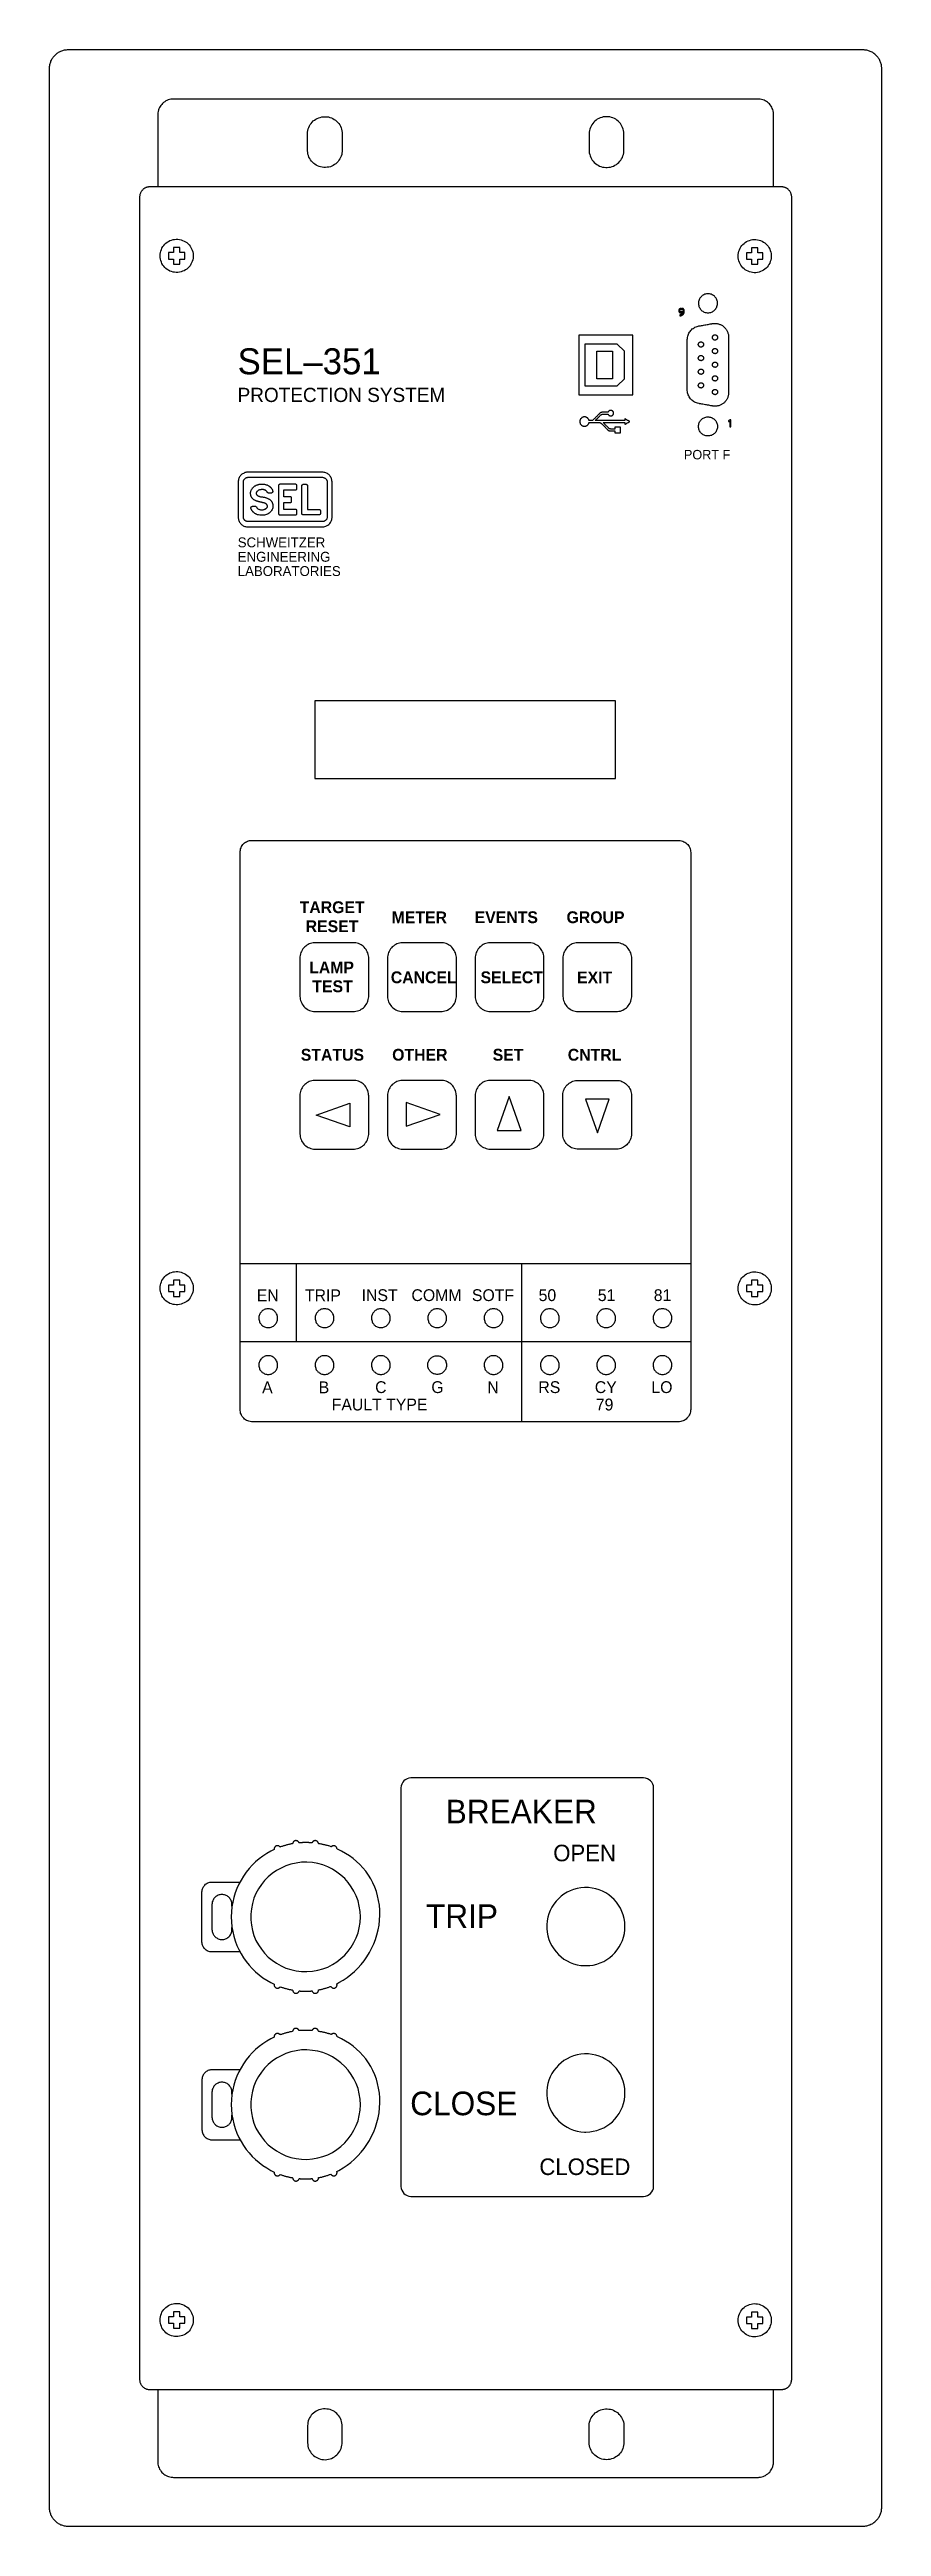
# Model space of a CAD drawing. Extents: x -11 to 35.7, y -8.8 to 26.3.
# Drawn here: x 7.95 to 14.6, y -7.79 to 12 of the extents above; entities that cross this region are included whole.
import ezdxf

# ---------------------------------------------------------------- set-up
doc = ezdxf.new("R2010")
doc.units = 0
doc.header["$MEASUREMENT"] = 0
for name, color, linetype in [('1_01__3U_VERTICAL_RACK_MOU', 7, 'CONTINUOUS'), ('1_02__3U_VERTICAL_PANEL_MO', 7, 'CONTINUOUS'), ('2_02__STANDARD_PLUS_SAFELO', 7, 'CONTINUOUS'), ('2_03__STANDARD_INTERFACE_P', 7, 'CONTINUOUS'), ('2_04__STANDARD_PLUS_SAFELO', 7, 'CONTINUOUS'), ('5_00_DWG', 7, 'CONTINUOUS')]:
    doc.layers.add(name, color=color, linetype=linetype)

msp = doc.modelspace()

# ---------------------------------------------------------------- texts
at = {"layer": '2_02__STANDARD_PLUS_SAFELO', "attachment_point": 7}
for s, insert, char_height in [('\\fInterstate-Regular|b0|i0|c0|p34;\\W1;BREAKER', (11.118, -2.174), 0.18889), ('\\fInterstate-Regular|b0|i0|c0|p34;\\W1;OPEN', (11.977, -2.479), 0.13222), ('\\fInterstate-Regular|b0|i0|c0|p34;\\W1;TRIP', (10.96, -3.01), 0.18889), ('\\fInterstate-Regular|b0|i0|c0|p34;\\W1;CLOSE', (10.834, -4.509), 0.18889), ('\\fInterstate-Regular|b0|i0|c0|p34;\\W1;CLOSED', (11.866, -4.986), 0.13222)]:
    msp.add_mtext(s, dxfattribs=dict(at, insert=insert, char_height=char_height))
at = {"layer": '2_04__STANDARD_PLUS_SAFELO', "attachment_point": 7}
for s, insert, char_height in [('\\fInterstate-Regular|b0|i0|c0|p34;\\W1;BREAKER', (11.118, -2.174), 0.18889), ('\\fInterstate-Regular|b0|i0|c0|p34;\\W1;OPEN', (11.977, -2.479), 0.13222), ('\\fInterstate-Regular|b0|i0|c0|p34;\\W1;TRIP', (10.96, -3.01), 0.18889), ('\\fInterstate-Regular|b0|i0|c0|p34;\\W1;CLOSE', (10.834, -4.509), 0.18889), ('\\fInterstate-Regular|b0|i0|c0|p34;\\W1;CLOSED', (11.866, -4.986), 0.13222)]:
    msp.add_mtext(s, dxfattribs=dict(at, insert=insert, char_height=char_height))
at = {"layer": '5_00_DWG', "attachment_point": 7}
for s, insert, char_height in [('\\fInterstate-Regular|b0|i0|c0|p34;\\W1;SEL–351', (9.455, 9.402), 0.20778), ('\\fInterstate-Regular|b0|i0|c0|p34;\\W1;PROTECTION SYSTEM', (9.455, 9.182), 0.11333), ('\\fInterstate-Regular|b0|i0|c0|p34;\\W1;PORT F', (13.021, 8.724), 0.07556), ('\\fInterstate-Regular|b0|i0|c0|p34;\\W1;SCHWEITZER', (9.456, 8.021), 0.07912), ('\\fInterstate-Regular|b0|i0|c0|p34;\\W1;ENGINEERING', (9.456, 7.906), 0.07912), ('\\fInterstate-Regular|b0|i0|c0|p34;\\W1;LABORATORIES', (9.456, 7.792), 0.07912), ('\\fInterstate|b1|i0|c0|p34;\\W1;TARGET', (9.951, 5.098), 0.09444), ('\\fInterstate|b1|i0|c0|p34;\\W1;RESET', (9.999, 4.946), 0.09444), ('\\fInterstate|b1|i0|c0|p34;\\W1;METER', (10.686, 5.018), 0.09444), ('\\fInterstate|b1|i0|c0|p34;\\W1;EVENTS', (11.349, 5.018), 0.09444), ('\\fInterstate|b1|i0|c0|p34;\\W1;GROUP', (12.083, 5.018), 0.09444), ('\\fInterstate|b1|i0|c0|p34;\\W1;LAMP', (10.027, 4.618), 0.09444), ('\\fInterstate|b1|i0|c0|p34;\\W1;TEST', (10.052, 4.466), 0.09444), ('\\fInterstate|b1|i0|c0|p34;\\W1;CANCEL', (10.679, 4.538), 0.09444), ('\\fInterstate|b1|i0|c0|p34;\\W1;SELECT', (11.396, 4.538), 0.09444), ('\\fInterstate|b1|i0|c0|p34;\\W1;EXIT', (12.167, 4.538), 0.09444), ('\\fInterstate|b1|i0|c0|p34;\\W1;STATUS', (9.96, 3.919), 0.09444), ('\\fInterstate|b1|i0|c0|p34;\\W1;OTHER', (10.69, 3.919), 0.09444), ('\\fInterstate|b1|i0|c0|p34;\\W1;SET', (11.493, 3.919), 0.09444), ('\\fInterstate|b1|i0|c0|p34;\\W1;CNTRL', (12.093, 3.919), 0.09444), ('\\fInterstate-Regular|b0|i0|c0|p34;\\W1;EN', (9.608, 1.998), 0.09444), ('\\fInterstate-Regular|b0|i0|c0|p34;\\W1;TRIP', (9.993, 1.998), 0.09444), ('\\fInterstate-Regular|b0|i0|c0|p34;\\W1;INST', (10.446, 1.998), 0.09444), ('\\fInterstate-Regular|b0|i0|c0|p34;\\W1;COMM', (10.844, 1.998), 0.09444), ('\\fInterstate-Regular|b0|i0|c0|p34;\\W1;SOTF', (11.327, 1.998), 0.09444), ('\\fInterstate-Regular|b0|i0|c0|p34;\\W1;50', (11.86, 1.998), 0.09444), ('\\fInterstate-Regular|b0|i0|c0|p34;\\W1;51', (12.333, 1.998), 0.09444), ('\\fInterstate-Regular|b0|i0|c0|p34;\\W1;81', (12.78, 1.998), 0.09444), ('\\fInterstate-Regular|b0|i0|c0|p34;\\W1;A', (9.651, 1.263), 0.09444), ('\\fInterstate-Regular|b0|i0|c0|p34;\\W1;B', (10.103, 1.263), 0.09444), ('\\fInterstate-Regular|b0|i0|c0|p34;\\W1;FAULT TYPE', (10.207, 1.124), 0.09444), ('\\fInterstate-Regular|b0|i0|c0|p34;\\W1;C', (10.554, 1.263), 0.09444), ('\\fInterstate-Regular|b0|i0|c0|p34;\\W1;G', (11.003, 1.263), 0.09444), ('\\fInterstate-Regular|b0|i0|c0|p34;\\W1;N', (11.45, 1.263), 0.09444), ('\\fInterstate-Regular|b0|i0|c0|p34;\\W1;RS', (11.858, 1.263), 0.09444), ('\\fInterstate-Regular|b0|i0|c0|p34;\\W1;CY', (12.309, 1.263), 0.09444), ('\\fInterstate-Regular|b0|i0|c0|p34;\\W1;79', (12.317, 1.124), 0.09444), ('\\fInterstate-Regular|b0|i0|c0|p34;\\W1;LO', (12.761, 1.263), 0.09444)]:
    msp.add_mtext(s, dxfattribs=dict(at, insert=insert, char_height=char_height))

# ---------------------------------------------------------------- linework, layer by layer
at = {"layer": '1_01__3U_VERTICAL_RACK_MOU'}
for points in [[(13.737, 10.902), (13.737, 10.903), (13.737, 10.904), (13.737, 10.905), (13.737, 10.907), (13.737, 10.913), (13.737, 10.922), (13.737, 10.932), (13.737, 10.944), (13.737, 10.958), (13.737, 10.973), (13.737, 10.99), (13.737, 11.008), (13.737, 11.028), (13.737, 11.048), (13.737, 11.069), (13.737, 11.091), (13.737, 11.137), (13.737, 11.231), (13.737, 11.278), (13.737, 11.3), (13.737, 11.322), (13.737, 11.343), (13.737, 11.363), (13.737, 11.382), (13.737, 11.399), (13.737, 11.415), (13.737, 11.43), (13.737, 11.443), (13.737, 11.455), (13.737, 11.464), (13.737, 11.471), (13.737, 11.476), (13.737, 11.478), (13.737, 11.479), (13.737, 11.479), (13.737, 11.482), (13.737, 11.487), (13.736, 11.498), (13.734, 11.509), (13.731, 11.52), (13.727, 11.529), (13.722, 11.539), (13.717, 11.548), (13.711, 11.557), (13.704, 11.565), (13.696, 11.572), (13.688, 11.579), (13.68, 11.585), (13.671, 11.59), (13.661, 11.595), (13.651, 11.598), (13.641, 11.601), (13.63, 11.603), (13.619, 11.604), (13.613, 11.604), (13.613, 11.604), (13.612, 11.604), (13.612, 11.604), (13.612, 11.604), (13.612, 11.604), (13.612, 11.604), (13.612, 11.604), (13.612, 11.604), (13.612, 11.604), (13.612, 11.604), (13.612, 11.604), (13.612, 11.604), (13.612, 11.604), (13.609, 11.604), (13.606, 11.604), (13.601, 11.604), (13.595, 11.604), (13.588, 11.604), (13.58, 11.604), (13.571, 11.604), (13.56, 11.604), (13.548, 11.604), (13.535, 11.604), (13.521, 11.604), (13.506, 11.604), (13.49, 11.604), (13.473, 11.604), (13.454, 11.604), (13.435, 11.604), (13.415, 11.604), (13.393, 11.604), (13.371, 11.604), (13.348, 11.604), (13.324, 11.604), (13.299, 11.604), (13.273, 11.604), (13.246, 11.604), (13.218, 11.604), (13.19, 11.604), (13.16, 11.604), (13.13, 11.604), (13.099, 11.604), (13.068, 11.604), (13.035, 11.604), (13.002, 11.604), (12.968, 11.604), (12.933, 11.604), (12.898, 11.604), (12.862, 11.604), (12.825, 11.604), (12.788, 11.604), (12.75, 11.604), (12.712, 11.604), (12.633, 11.604), (12.553, 11.604), (12.47, 11.604), (12.385, 11.604), (12.299, 11.604), (12.211, 11.604), (12.122, 11.604), (12.031, 11.604), (11.94, 11.604), (11.847, 11.604), (11.753, 11.604), (11.659, 11.604), (11.469, 11.604), (11.277, 11.604), (11.086, 11.604), (10.896, 11.604), (10.802, 11.604), (10.708, 11.604), (10.615, 11.604), (10.523, 11.604), (10.433, 11.604), (10.344, 11.604), (10.256, 11.604), (10.169, 11.604), (10.085, 11.604), (10.002, 11.604), (9.921, 11.604), (9.843, 11.604), (9.804, 11.604), (9.767, 11.604), (9.729, 11.604), (9.693, 11.604), (9.657, 11.604), (9.621, 11.604), (9.587, 11.604), (9.553, 11.604), (9.52, 11.604), (9.487, 11.604), (9.456, 11.604), (9.425, 11.604), (9.394, 11.604), (9.365, 11.604), (9.337, 11.604), (9.309, 11.604), (9.282, 11.604), (9.256, 11.604), (9.231, 11.604), (9.207, 11.604), (9.184, 11.604), (9.161, 11.604), (9.14, 11.604), (9.12, 11.604), (9.1, 11.604), (9.082, 11.604), (9.065, 11.604), (9.049, 11.604), (9.034, 11.604), (9.02, 11.604), (9.007, 11.604), (8.995, 11.604), (8.984, 11.604), (8.975, 11.604), (8.966, 11.604), (8.959, 11.604), (8.953, 11.604), (8.949, 11.604), (8.945, 11.604), (8.943, 11.604), (8.941, 11.604), (8.938, 11.604), (8.933, 11.604), (8.922, 11.603), (8.911, 11.6), (8.901, 11.597), (8.891, 11.593), (8.881, 11.589), (8.873, 11.583), (8.864, 11.577), (8.856, 11.57), (8.849, 11.562), (8.842, 11.554), (8.836, 11.546), (8.831, 11.536), (8.827, 11.527), (8.823, 11.517), (8.82, 11.506), (8.818, 11.495), (8.817, 11.484), (8.817, 11.481), (8.817, 11.48), (8.817, 11.479), (8.817, 11.479), (8.817, 11.479), (8.817, 11.479), (8.817, 11.479), (8.817, 11.479), (8.817, 11.479), (8.817, 11.478), (8.817, 11.476), (8.817, 11.471), (8.817, 11.464), (8.817, 11.455), (8.817, 11.443), (8.817, 11.43), (8.817, 11.415), (8.817, 11.399), (8.817, 11.382), (8.817, 11.363), (8.817, 11.343), (8.817, 11.322), (8.817, 11.3), (8.817, 11.278), (8.817, 11.231), (8.817, 11.137), (8.817, 11.091), (8.817, 11.069), (8.817, 11.048), (8.817, 11.028), (8.817, 11.008), (8.817, 10.99), (8.817, 10.973), (8.817, 10.958), (8.817, 10.944), (8.817, 10.932), (8.817, 10.922), (8.817, 10.913), (8.817, 10.907), (8.817, 10.905), (8.817, 10.904), (8.817, 10.903), (8.817, 10.902)], [(8.817, -6.698), (8.817, -6.698), (8.817, -6.699), (8.817, -6.7), (8.817, -6.703), (8.817, -6.709), (8.817, -6.717), (8.817, -6.727), (8.817, -6.739), (8.817, -6.753), (8.817, -6.768), (8.817, -6.785), (8.817, -6.803), (8.817, -6.823), (8.817, -6.843), (8.817, -6.864), (8.817, -6.887), (8.817, -6.932), (8.817, -7.027), (8.817, -7.073), (8.817, -7.095), (8.817, -7.117), (8.817, -7.138), (8.817, -7.158), (8.817, -7.177), (8.817, -7.194), (8.817, -7.211), (8.817, -7.225), (8.817, -7.238), (8.817, -7.25), (8.817, -7.259), (8.817, -7.266), (8.817, -7.271), (8.817, -7.273), (8.817, -7.274), (8.817, -7.275), (8.817, -7.277), (8.818, -7.283), (8.819, -7.294), (8.821, -7.304), (8.824, -7.315), (8.828, -7.325), (8.832, -7.334), (8.838, -7.343), (8.844, -7.352), (8.851, -7.36), (8.858, -7.367), (8.866, -7.374), (8.875, -7.38), (8.884, -7.385), (8.894, -7.39), (8.904, -7.394), (8.914, -7.396), (8.925, -7.398), (8.936, -7.399), (8.942, -7.4), (8.942, -7.4), (8.942, -7.4), (8.942, -7.4), (8.942, -7.4), (8.942, -7.4), (8.942, -7.4), (8.942, -7.4), (8.942, -7.4), (8.942, -7.4), (8.942, -7.4), (8.942, -7.4), (8.942, -7.4), (8.943, -7.4), (8.945, -7.4), (8.949, -7.4), (8.953, -7.4), (8.959, -7.4), (8.966, -7.4), (8.975, -7.4), (8.984, -7.4), (8.995, -7.4), (9.007, -7.4), (9.02, -7.4), (9.034, -7.4), (9.049, -7.4), (9.065, -7.4), (9.082, -7.4), (9.1, -7.4), (9.12, -7.4), (9.14, -7.4), (9.161, -7.4), (9.184, -7.4), (9.207, -7.4), (9.231, -7.4), (9.256, -7.4), (9.282, -7.4), (9.309, -7.4), (9.337, -7.4), (9.365, -7.4), (9.394, -7.4), (9.425, -7.4), (9.456, -7.4), (9.487, -7.4), (9.52, -7.4), (9.553, -7.4), (9.587, -7.4), (9.621, -7.4), (9.657, -7.4), (9.693, -7.4), (9.729, -7.4), (9.767, -7.4), (9.804, -7.4), (9.843, -7.4), (9.921, -7.4), (10.002, -7.4), (10.085, -7.4), (10.169, -7.4), (10.256, -7.4), (10.344, -7.4), (10.433, -7.4), (10.523, -7.4), (10.615, -7.4), (10.708, -7.4), (10.802, -7.4), (10.896, -7.4), (11.086, -7.4), (11.277, -7.4), (11.469, -7.4), (11.659, -7.4), (11.753, -7.4), (11.847, -7.4), (11.94, -7.4), (12.031, -7.4), (12.122, -7.4), (12.211, -7.4), (12.299, -7.4), (12.385, -7.4), (12.47, -7.4), (12.553, -7.4), (12.633, -7.4), (12.712, -7.4), (12.75, -7.4), (12.788, -7.4), (12.825, -7.4), (12.862, -7.4), (12.898, -7.4), (12.933, -7.4), (12.968, -7.4), (13.002, -7.4), (13.035, -7.4), (13.068, -7.4), (13.099, -7.4), (13.13, -7.4), (13.16, -7.4), (13.19, -7.4), (13.218, -7.4), (13.246, -7.4), (13.273, -7.4), (13.299, -7.4), (13.324, -7.4), (13.348, -7.4), (13.371, -7.4), (13.393, -7.4), (13.415, -7.4), (13.435, -7.4), (13.454, -7.4), (13.473, -7.4), (13.49, -7.4), (13.506, -7.4), (13.521, -7.4), (13.535, -7.4), (13.548, -7.4), (13.56, -7.4), (13.571, -7.4), (13.58, -7.4), (13.588, -7.4), (13.595, -7.4), (13.601, -7.4), (13.606, -7.4), (13.609, -7.4), (13.612, -7.4), (13.614, -7.4), (13.616, -7.4), (13.622, -7.399), (13.633, -7.398), (13.644, -7.396), (13.654, -7.393), (13.664, -7.389), (13.673, -7.384), (13.682, -7.378), (13.691, -7.372), (13.699, -7.365), (13.706, -7.358), (13.713, -7.349), (13.719, -7.341), (13.724, -7.331), (13.728, -7.322), (13.732, -7.312), (13.735, -7.301), (13.736, -7.291), (13.737, -7.279), (13.737, -7.277), (13.737, -7.275), (13.737, -7.275), (13.737, -7.275), (13.737, -7.275), (13.737, -7.275), (13.737, -7.275), (13.737, -7.275), (13.737, -7.274), (13.737, -7.273), (13.737, -7.271), (13.737, -7.266), (13.737, -7.259), (13.737, -7.25), (13.737, -7.238), (13.737, -7.225), (13.737, -7.211), (13.737, -7.194), (13.737, -7.177), (13.737, -7.158), (13.737, -7.138), (13.737, -7.117), (13.737, -7.095), (13.737, -7.073), (13.737, -7.027), (13.737, -6.932), (13.737, -6.887), (13.737, -6.864), (13.737, -6.843), (13.737, -6.823), (13.737, -6.803), (13.737, -6.785), (13.737, -6.768), (13.737, -6.753), (13.737, -6.739), (13.737, -6.727), (13.737, -6.717), (13.737, -6.709), (13.737, -6.703), (13.737, -6.7), (13.737, -6.699), (13.737, -6.698), (13.737, -6.698)]]:
    msp.add_lwpolyline(points, dxfattribs=at)
for points in [[(10.291, 11.324), (10.291, 11.323), (10.291, 11.32), (10.291, 11.314), (10.291, 11.307), (10.291, 11.298), (10.291, 11.288), (10.291, 11.278), (10.291, 11.267), (10.291, 11.256), (10.291, 11.244), (10.291, 11.234), (10.291, 11.224), (10.291, 11.215), (10.291, 11.208), (10.291, 11.202), (10.291, 11.198), (10.291, 11.196), (10.291, 11.196), (10.291, 11.196), (10.291, 11.196), (10.291, 11.196), (10.291, 11.196), (10.291, 11.196), (10.291, 11.196), (10.291, 11.196), (10.291, 11.196), (10.291, 11.196), (10.291, 11.196), (10.291, 11.196), (10.291, 11.196), (10.291, 11.196), (10.291, 11.196), (10.291, 11.196), (10.291, 11.196), (10.291, 11.186), (10.289, 11.173), (10.287, 11.161), (10.283, 11.149), (10.278, 11.137), (10.272, 11.126), (10.265, 11.115), (10.258, 11.106), (10.249, 11.096), (10.24, 11.088), (10.23, 11.081), (10.219, 11.074), (10.208, 11.069), (10.196, 11.064), (10.183, 11.061), (10.171, 11.059), (10.157, 11.058), (10.144, 11.058), (10.131, 11.059), (10.118, 11.062), (10.106, 11.065), (10.094, 11.07), (10.083, 11.076), (10.073, 11.083), (10.063, 11.09), (10.054, 11.099), (10.045, 11.108), (10.038, 11.118), (10.031, 11.129), (10.025, 11.14), (10.021, 11.152), (10.017, 11.164), (10.015, 11.177), (10.014, 11.19), (10.013, 11.197), (10.013, 11.199), (10.013, 11.204), (10.013, 11.21), (10.013, 11.218), (10.013, 11.228), (10.013, 11.238), (10.013, 11.249), (10.013, 11.26), (10.013, 11.271), (10.013, 11.282), (10.013, 11.292), (10.013, 11.301), (10.013, 11.31), (10.013, 11.316), (10.013, 11.321), (10.013, 11.324), (10.013, 11.324), (10.013, 11.324), (10.013, 11.324), (10.013, 11.324), (10.013, 11.324), (10.013, 11.324), (10.013, 11.324), (10.013, 11.324), (10.013, 11.324), (10.013, 11.324), (10.013, 11.324), (10.013, 11.324), (10.013, 11.324), (10.013, 11.324), (10.013, 11.324), (10.013, 11.324), (10.013, 11.324), (10.013, 11.328), (10.014, 11.341), (10.017, 11.354), (10.02, 11.366), (10.024, 11.378), (10.03, 11.39), (10.036, 11.4), (10.043, 11.41), (10.051, 11.42), (10.06, 11.429), (10.07, 11.436), (10.08, 11.443), (10.091, 11.449), (10.103, 11.454), (10.115, 11.458), (10.128, 11.461), (10.141, 11.463), (10.154, 11.463), (10.167, 11.463), (10.18, 11.461), (10.193, 11.458), (10.205, 11.453), (10.216, 11.448), (10.227, 11.442), (10.237, 11.435), (10.247, 11.426), (10.256, 11.418), (10.263, 11.408), (10.271, 11.398), (10.277, 11.387), (10.282, 11.375), (10.286, 11.363), (10.289, 11.351), (10.291, 11.338)], [(12.402, 11.463), (12.389, 11.463), (12.376, 11.461), (12.364, 11.458), (12.352, 11.454), (12.34, 11.449), (12.329, 11.443), (12.319, 11.435), (12.309, 11.428), (12.3, 11.419), (12.292, 11.409), (12.285, 11.399), (12.279, 11.388), (12.274, 11.377), (12.269, 11.365), (12.266, 11.352), (12.264, 11.339), (12.263, 11.326), (12.263, 11.324), (12.263, 11.324), (12.263, 11.324), (12.263, 11.324), (12.263, 11.324), (12.263, 11.324), (12.263, 11.324), (12.263, 11.324), (12.263, 11.324), (12.263, 11.324), (12.263, 11.324), (12.263, 11.324), (12.263, 11.324), (12.263, 11.324), (12.263, 11.324), (12.263, 11.324), (12.263, 11.324), (12.263, 11.324), (12.263, 11.321), (12.263, 11.316), (12.263, 11.309), (12.263, 11.3), (12.263, 11.291), (12.263, 11.28), (12.263, 11.269), (12.263, 11.258), (12.263, 11.247), (12.263, 11.236), (12.263, 11.226), (12.263, 11.217), (12.263, 11.209), (12.263, 11.203), (12.263, 11.199), (12.263, 11.197), (12.264, 11.188), (12.265, 11.175), (12.268, 11.162), (12.271, 11.15), (12.276, 11.138), (12.282, 11.127), (12.289, 11.117), (12.296, 11.107), (12.305, 11.098), (12.314, 11.089), (12.324, 11.082), (12.335, 11.075), (12.346, 11.069), (12.358, 11.065), (12.37, 11.061), (12.383, 11.059), (12.396, 11.058), (12.409, 11.058), (12.422, 11.059), (12.435, 11.061), (12.447, 11.065), (12.459, 11.069), (12.47, 11.075), (12.481, 11.082), (12.491, 11.089), (12.5, 11.098), (12.509, 11.107), (12.516, 11.117), (12.523, 11.127), (12.529, 11.138), (12.533, 11.15), (12.537, 11.162), (12.54, 11.175), (12.541, 11.188), (12.541, 11.196), (12.541, 11.196), (12.541, 11.196), (12.541, 11.196), (12.541, 11.196), (12.541, 11.196), (12.541, 11.196), (12.541, 11.196), (12.541, 11.196), (12.541, 11.196), (12.541, 11.196), (12.541, 11.196), (12.541, 11.196), (12.541, 11.196), (12.541, 11.196), (12.541, 11.196), (12.541, 11.196), (12.541, 11.197), (12.541, 11.198), (12.541, 11.202), (12.541, 11.209), (12.541, 11.216), (12.541, 11.225), (12.541, 11.235), (12.541, 11.246), (12.541, 11.257), (12.541, 11.268), (12.541, 11.279), (12.541, 11.29), (12.541, 11.299), (12.541, 11.308), (12.541, 11.315), (12.541, 11.32), (12.541, 11.323), (12.541, 11.326), (12.541, 11.339), (12.539, 11.352), (12.535, 11.365), (12.531, 11.377), (12.526, 11.388), (12.52, 11.399), (12.513, 11.409), (12.504, 11.419), (12.496, 11.428), (12.486, 11.435), (12.476, 11.443), (12.465, 11.449), (12.453, 11.454), (12.441, 11.458), (12.429, 11.461), (12.416, 11.463)], [(13.802, -6.698), (13.806, -6.697), (13.811, -6.697), (13.815, -6.696), (13.82, -6.696), (13.824, -6.694), (13.828, -6.693), (13.832, -6.692), (13.836, -6.69), (13.84, -6.688), (13.844, -6.686), (13.848, -6.683), (13.851, -6.681), (13.854, -6.678), (13.858, -6.675), (13.861, -6.672), (13.863, -6.668), (13.866, -6.665), (13.869, -6.662), (13.871, -6.658), (13.873, -6.654), (13.875, -6.65), (13.877, -6.646), (13.878, -6.642), (13.879, -6.638), (13.88, -6.633), (13.881, -6.629), (13.881, -6.624), (13.882, -6.62), (13.882, -6.617), (13.882, -6.617), (13.882, -6.616), (13.882, -6.614), (13.882, -6.612), (13.882, -6.609), (13.882, -6.606), (13.882, -6.602), (13.882, -6.598), (13.882, -6.593), (13.882, -6.588), (13.882, -6.583), (13.882, -6.576), (13.882, -6.57), (13.882, -6.563), (13.882, -6.555), (13.882, -6.547), (13.882, -6.539), (13.882, -6.53), (13.882, -6.521), (13.882, -6.511), (13.882, -6.5), (13.882, -6.49), (13.882, -6.478), (13.882, -6.467), (13.882, -6.455), (13.882, -6.442), (13.882, -6.429), (13.882, -6.416), (13.882, -6.402), (13.882, -6.388), (13.882, -6.373), (13.882, -6.358), (13.882, -6.342), (13.882, -6.326), (13.882, -6.309), (13.882, -6.292), (13.882, -6.275), (13.882, -6.257), (13.882, -6.239), (13.882, -6.221), (13.882, -6.202), (13.882, -6.182), (13.882, -6.162), (13.882, -6.142), (13.882, -6.121), (13.882, -6.1), (13.882, -6.079), (13.882, -6.057), (13.882, -6.035), (13.882, -6.012), (13.882, -5.989), (13.882, -5.966), (13.882, -5.942), (13.882, -5.918), (13.882, -5.893), (13.882, -5.868), (13.882, -5.843), (13.882, -5.817), (13.882, -5.791), (13.882, -5.765), (13.882, -5.738), (13.882, -5.711), (13.882, -5.683), (13.882, -5.655), (13.882, -5.627), (13.882, -5.598), (13.882, -5.569), (13.882, -5.54), (13.882, -5.51), (13.882, -5.48), (13.882, -5.45), (13.882, -5.419), (13.882, -5.388), (13.882, -5.356), (13.882, -5.325), (13.882, -5.292), (13.882, -5.26), (13.882, -5.227), (13.882, -5.194), (13.882, -5.161), (13.882, -5.127), (13.882, -5.093), (13.882, -5.058), (13.882, -5.024), (13.882, -4.989), (13.882, -4.953), (13.882, -4.918), (13.882, -4.882), (13.882, -4.845), (13.882, -4.809), (13.882, -4.772), (13.882, -4.735), (13.882, -4.697), (13.882, -4.659), (13.882, -4.621), (13.882, -4.583), (13.882, -4.544), (13.882, -4.505), (13.882, -4.466), (13.882, -4.426), (13.882, -4.387), (13.882, -4.347), (13.882, -4.306), (13.882, -4.266), (13.882, -4.225), (13.882, -4.183), (13.882, -4.142), (13.882, -4.1), (13.882, -4.058), (13.882, -4.016), (13.882, -3.974), (13.882, -3.931), (13.882, -3.888), (13.882, -3.845), (13.882, -3.801), (13.882, -3.757), (13.882, -3.713), (13.882, -3.669), (13.882, -3.625), (13.882, -3.58), (13.882, -3.535), (13.882, -3.49), (13.882, -3.444), (13.882, -3.399), (13.882, -3.353), (13.882, -3.307), (13.882, -3.26), (13.882, -3.214), (13.882, -3.167), (13.882, -3.12), (13.882, -3.073), (13.882, -3.025), (13.882, -2.978), (13.882, -2.93), (13.882, -2.882), (13.882, -2.833), (13.882, -2.785), (13.882, -2.736), (13.882, -2.687), (13.882, -2.638), (13.882, -2.589), (13.882, -2.54), (13.882, -2.49), (13.882, -2.44), (13.882, -2.39), (13.882, -2.34), (13.882, -2.29), (13.882, -2.239), (13.882, -2.189), (13.882, -2.138), (13.882, -2.087), (13.882, -2.035), (13.882, -1.984), (13.882, -1.933), (13.882, -1.881), (13.882, -1.829), (13.882, -1.725), (13.882, -1.62), (13.882, -1.515), (13.882, -1.409), (13.882, -1.302), (13.882, -1.195), (13.882, -1.088), (13.882, -0.979), (13.882, -0.871), (13.882, -0.762), (13.882, -0.652), (13.882, -0.542), (13.882, -0.432), (13.882, -0.321), (13.882, -0.21), (13.882, -0.099), (13.882, 0.013), (13.882, 0.125), (13.882, 0.238), (13.882, 0.35), (13.882, 0.463), (13.882, 0.577), (13.882, 0.69), (13.882, 0.804), (13.882, 0.918), (13.882, 1.032), (13.882, 1.26), (13.882, 1.49), (13.882, 1.719), (13.882, 1.949), (13.882, 2.409), (13.882, 2.639), (13.882, 2.868), (13.882, 3.097), (13.882, 3.211), (13.882, 3.325), (13.882, 3.439), (13.882, 3.553), (13.882, 3.666), (13.882, 3.779), (13.882, 3.892), (13.882, 4.005), (13.882, 4.117), (13.882, 4.229), (13.882, 4.341), (13.882, 4.452), (13.882, 4.563), (13.882, 4.674), (13.882, 4.784), (13.882, 4.894), (13.882, 5.003), (13.882, 5.112), (13.882, 5.22), (13.882, 5.328), (13.882, 5.436), (13.882, 5.542), (13.882, 5.649), (13.882, 5.755), (13.882, 5.86), (13.882, 5.964), (13.882, 6.068), (13.882, 6.12), (13.882, 6.172), (13.882, 6.223), (13.882, 6.274), (13.882, 6.325), (13.882, 6.376), (13.882, 6.427), (13.882, 6.478), (13.882, 6.528), (13.882, 6.578), (13.882, 6.628), (13.882, 6.678), (13.882, 6.728), (13.882, 6.777), (13.882, 6.827), (13.882, 6.876), (13.882, 6.925), (13.882, 6.973), (13.882, 7.022), (13.882, 7.07), (13.882, 7.118), (13.882, 7.166), (13.882, 7.214), (13.882, 7.262), (13.882, 7.309), (13.882, 7.356), (13.882, 7.403), (13.882, 7.449), (13.882, 7.496), (13.882, 7.542), (13.882, 7.588), (13.882, 7.634), (13.882, 7.679), (13.882, 7.725), (13.882, 7.77), (13.882, 7.814), (13.882, 7.859), (13.882, 7.903), (13.882, 7.947), (13.882, 7.991), (13.882, 8.035), (13.882, 8.078), (13.882, 8.121), (13.882, 8.164), (13.882, 8.207), (13.882, 8.249), (13.882, 8.291), (13.882, 8.333), (13.882, 8.374), (13.882, 8.416), (13.882, 8.457), (13.882, 8.497), (13.882, 8.538), (13.882, 8.578), (13.882, 8.618), (13.882, 8.658), (13.882, 8.697), (13.882, 8.736), (13.882, 8.775), (13.882, 8.813), (13.882, 8.851), (13.882, 8.889), (13.882, 8.927), (13.882, 8.964), (13.882, 9.001), (13.882, 9.038), (13.882, 9.074), (13.882, 9.11), (13.882, 9.146), (13.882, 9.182), (13.882, 9.217), (13.882, 9.252), (13.882, 9.286), (13.882, 9.32), (13.882, 9.354), (13.882, 9.388), (13.882, 9.421), (13.882, 9.454), (13.882, 9.486), (13.882, 9.519), (13.882, 9.551), (13.882, 9.582), (13.882, 9.613), (13.882, 9.644), (13.882, 9.675), (13.882, 9.705), (13.882, 9.735), (13.882, 9.764), (13.882, 9.793), (13.882, 9.822), (13.882, 9.85), (13.882, 9.879), (13.882, 9.906), (13.882, 9.934), (13.882, 9.96), (13.882, 9.987), (13.882, 10.013), (13.882, 10.039), (13.882, 10.065), (13.882, 10.09), (13.882, 10.114), (13.882, 10.139), (13.882, 10.163), (13.882, 10.186), (13.882, 10.209), (13.882, 10.232), (13.882, 10.254), (13.882, 10.276), (13.882, 10.298), (13.882, 10.319), (13.882, 10.34), (13.882, 10.36), (13.882, 10.38), (13.882, 10.4), (13.882, 10.419), (13.882, 10.438), (13.882, 10.456), (13.882, 10.474), (13.882, 10.491), (13.882, 10.509), (13.882, 10.525), (13.882, 10.541), (13.882, 10.557), (13.882, 10.572), (13.882, 10.587), (13.882, 10.602), (13.882, 10.616), (13.882, 10.629), (13.882, 10.643), (13.882, 10.655), (13.882, 10.668), (13.882, 10.679), (13.882, 10.691), (13.882, 10.702), (13.882, 10.712), (13.882, 10.722), (13.882, 10.732), (13.882, 10.741), (13.882, 10.749), (13.882, 10.757), (13.882, 10.765), (13.882, 10.772), (13.882, 10.779), (13.882, 10.785), (13.882, 10.791), (13.882, 10.796), (13.882, 10.801), (13.882, 10.805), (13.882, 10.809), (13.882, 10.813), (13.882, 10.816), (13.882, 10.818), (13.882, 10.82), (13.882, 10.821), (13.882, 10.822), (13.882, 10.822), (13.882, 10.822), (13.882, 10.822), (13.882, 10.822), (13.882, 10.822), (13.882, 10.822), (13.882, 10.822), (13.882, 10.822), (13.882, 10.822), (13.882, 10.822), (13.882, 10.823), (13.882, 10.823), (13.882, 10.826), (13.881, 10.83), (13.881, 10.835), (13.88, 10.839), (13.879, 10.843), (13.878, 10.848), (13.876, 10.852), (13.874, 10.856), (13.873, 10.86), (13.87, 10.864), (13.868, 10.867), (13.866, 10.871), (13.863, 10.874), (13.86, 10.877), (13.857, 10.88), (13.854, 10.883), (13.85, 10.886), (13.847, 10.888), (13.843, 10.891), (13.839, 10.893), (13.836, 10.895), (13.831, 10.897), (13.827, 10.898), (13.823, 10.9), (13.819, 10.901), (13.814, 10.901), (13.81, 10.902), (13.805, 10.902), (13.801, 10.902), (13.799, 10.902), (13.798, 10.902), (13.795, 10.902), (13.792, 10.902), (13.789, 10.902), (13.784, 10.902), (13.78, 10.902), (13.775, 10.902), (13.769, 10.902), (13.763, 10.902), (13.756, 10.902), (13.748, 10.902), (13.741, 10.902), (13.732, 10.902), (13.723, 10.902), (13.714, 10.902), (13.704, 10.902), (13.694, 10.902), (13.683, 10.902), (13.672, 10.902), (13.66, 10.902), (13.648, 10.902), (13.635, 10.902), (13.622, 10.902), (13.608, 10.902), (13.594, 10.902), (13.58, 10.902), (13.565, 10.902), (13.55, 10.902), (13.534, 10.902), (13.518, 10.902), (13.501, 10.902), (13.484, 10.902), (13.466, 10.902), (13.449, 10.902), (13.43, 10.902), (13.412, 10.902), (13.393, 10.902), (13.373, 10.902), (13.354, 10.902), (13.333, 10.902), (13.313, 10.902), (13.292, 10.902), (13.271, 10.902), (13.249, 10.902), (13.227, 10.902), (13.205, 10.902), (13.183, 10.902), (13.16, 10.902), (13.136, 10.902), (13.113, 10.902), (13.089, 10.902), (13.065, 10.902), (13.04, 10.902), (13.016, 10.902), (12.99, 10.902), (12.965, 10.902), (12.939, 10.902), (12.914, 10.902), (12.887, 10.902), (12.861, 10.902), (12.834, 10.902), (12.807, 10.902), (12.78, 10.902), (12.752, 10.902), (12.725, 10.902), (12.697, 10.902), (12.669, 10.902), (12.64, 10.902), (12.611, 10.902), (12.583, 10.902), (12.554, 10.902), (12.524, 10.902), (12.495, 10.902), (12.465, 10.902), (12.435, 10.902), (12.405, 10.902), (12.375, 10.902), (12.345, 10.902), (12.314, 10.902), (12.283, 10.902), (12.252, 10.902), (12.19, 10.902), (12.127, 10.902), (12.064, 10.902), (12, 10.902), (11.936, 10.902), (11.871, 10.902), (11.806, 10.902), (11.741, 10.902), (11.675, 10.902), (11.609, 10.902), (11.543, 10.902), (11.41, 10.902), (11.277, 10.902), (11.144, 10.902), (11.011, 10.902), (10.945, 10.902), (10.879, 10.902), (10.813, 10.902), (10.748, 10.902), (10.683, 10.902), (10.618, 10.902), (10.554, 10.902), (10.49, 10.902), (10.427, 10.902), (10.364, 10.902), (10.302, 10.902), (10.271, 10.902), (10.24, 10.902), (10.209, 10.902), (10.179, 10.902), (10.149, 10.902), (10.119, 10.902), (10.089, 10.902), (10.059, 10.902), (10.03, 10.902), (10.001, 10.902), (9.971, 10.902), (9.943, 10.902), (9.914, 10.902), (9.886, 10.902), (9.857, 10.902), (9.829, 10.902), (9.802, 10.902), (9.774, 10.902), (9.747, 10.902), (9.72, 10.902), (9.693, 10.902), (9.667, 10.902), (9.641, 10.902), (9.615, 10.902), (9.589, 10.902), (9.564, 10.902), (9.539, 10.902), (9.514, 10.902), (9.489, 10.902), (9.465, 10.902), (9.441, 10.902), (9.418, 10.902), (9.394, 10.902), (9.372, 10.902), (9.349, 10.902), (9.327, 10.902), (9.305, 10.902), (9.283, 10.902), (9.262, 10.902), (9.241, 10.902), (9.221, 10.902), (9.2, 10.902), (9.181, 10.902), (9.161, 10.902), (9.142, 10.902), (9.124, 10.902), (9.105, 10.902), (9.088, 10.902), (9.07, 10.902), (9.053, 10.902), (9.037, 10.902), (9.02, 10.902), (9.005, 10.902), (8.989, 10.902), (8.974, 10.902), (8.96, 10.902), (8.946, 10.902), (8.932, 10.902), (8.919, 10.902), (8.906, 10.902), (8.894, 10.902), (8.882, 10.902), (8.871, 10.902), (8.86, 10.902), (8.85, 10.902), (8.84, 10.902), (8.831, 10.902), (8.822, 10.902), (8.814, 10.902), (8.806, 10.902), (8.798, 10.902), (8.792, 10.902), (8.785, 10.902), (8.78, 10.902), (8.774, 10.902), (8.77, 10.902), (8.766, 10.902), (8.762, 10.902), (8.759, 10.902), (8.757, 10.902), (8.755, 10.902), (8.753, 10.902), (8.749, 10.902), (8.744, 10.902), (8.74, 10.901), (8.735, 10.901), (8.731, 10.899), (8.727, 10.898), (8.723, 10.897), (8.719, 10.895), (8.715, 10.893), (8.711, 10.891), (8.707, 10.888), (8.704, 10.886), (8.7, 10.883), (8.697, 10.88), (8.694, 10.877), (8.691, 10.874), (8.689, 10.871), (8.686, 10.867), (8.684, 10.863), (8.682, 10.86), (8.68, 10.856), (8.678, 10.852), (8.676, 10.848), (8.675, 10.843), (8.674, 10.839), (8.673, 10.835), (8.673, 10.83), (8.672, 10.825), (8.672, 10.823), (8.672, 10.822), (8.672, 10.821), (8.672, 10.82), (8.672, 10.818), (8.672, 10.815), (8.672, 10.812), (8.672, 10.809), (8.672, 10.805), (8.672, 10.801), (8.672, 10.796), (8.672, 10.79), (8.672, 10.785), (8.672, 10.778), (8.672, 10.772), (8.672, 10.764), (8.672, 10.757), (8.672, 10.748), (8.672, 10.74), (8.672, 10.731), (8.672, 10.721), (8.672, 10.711), (8.672, 10.701), (8.672, 10.69), (8.672, 10.678), (8.672, 10.666), (8.672, 10.654), (8.672, 10.641), (8.672, 10.628), (8.672, 10.614), (8.672, 10.6), (8.672, 10.586), (8.672, 10.571), (8.672, 10.555), (8.672, 10.54), (8.672, 10.523), (8.672, 10.507), (8.672, 10.49), (8.672, 10.472), (8.672, 10.454), (8.672, 10.436), (8.672, 10.417), (8.672, 10.398), (8.672, 10.378), (8.672, 10.358), (8.672, 10.338), (8.672, 10.317), (8.672, 10.296), (8.672, 10.274), (8.672, 10.252), (8.672, 10.23), (8.672, 10.207), (8.672, 10.184), (8.672, 10.16), (8.672, 10.136), (8.672, 10.112), (8.672, 10.087), (8.672, 10.062), (8.672, 10.036), (8.672, 10.01), (8.672, 9.984), (8.672, 9.958), (8.672, 9.931), (8.672, 9.903), (8.672, 9.875), (8.672, 9.847), (8.672, 9.819), (8.672, 9.79), (8.672, 9.761), (8.672, 9.731), (8.672, 9.702), (8.672, 9.671), (8.672, 9.641), (8.672, 9.61), (8.672, 9.579), (8.672, 9.547), (8.672, 9.515), (8.672, 9.483), (8.672, 9.45), (8.672, 9.417), (8.672, 9.384), (8.672, 9.351), (8.672, 9.317), (8.672, 9.282), (8.672, 9.248), (8.672, 9.213), (8.672, 9.178), (8.672, 9.142), (8.672, 9.106), (8.672, 9.07), (8.672, 9.034), (8.672, 8.997), (8.672, 8.96), (8.672, 8.923), (8.672, 8.885), (8.672, 8.847), (8.672, 8.809), (8.672, 8.771), (8.672, 8.732), (8.672, 8.693), (8.672, 8.653), (8.672, 8.614), (8.672, 8.574), (8.672, 8.533), (8.672, 8.493), (8.672, 8.452), (8.672, 8.411), (8.672, 8.37), (8.672, 8.328), (8.672, 8.286), (8.672, 8.244), (8.672, 8.202), (8.672, 8.159), (8.672, 8.117), (8.672, 8.073), (8.672, 8.03), (8.672, 7.986), (8.672, 7.943), (8.672, 7.898), (8.672, 7.854), (8.672, 7.809), (8.672, 7.765), (8.672, 7.72), (8.672, 7.674), (8.672, 7.629), (8.672, 7.583), (8.672, 7.537), (8.672, 7.491), (8.672, 7.444), (8.672, 7.398), (8.672, 7.351), (8.672, 7.304), (8.672, 7.256), (8.672, 7.209), (8.672, 7.161), (8.672, 7.113), (8.672, 7.065), (8.672, 7.017), (8.672, 6.968), (8.672, 6.919), (8.672, 6.87), (8.672, 6.821), (8.672, 6.772), (8.672, 6.722), (8.672, 6.673), (8.672, 6.623), (8.672, 6.573), (8.672, 6.523), (8.672, 6.472), (8.672, 6.422), (8.672, 6.371), (8.672, 6.32), (8.672, 6.269), (8.672, 6.217), (8.672, 6.166), (8.672, 6.114), (8.672, 6.063), (8.672, 6.011), (8.672, 5.906), (8.672, 5.801), (8.672, 5.696), (8.672, 5.59), (8.672, 5.483), (8.672, 5.376), (8.672, 5.268), (8.672, 5.16), (8.672, 5.051), (8.672, 4.942), (8.672, 4.833), (8.672, 4.723), (8.672, 4.612), (8.672, 4.501), (8.672, 4.39), (8.672, 4.279), (8.672, 4.167), (8.672, 4.055), (8.672, 3.942), (8.672, 3.829), (8.672, 3.716), (8.672, 3.603), (8.672, 3.489), (8.672, 3.376), (8.672, 3.262), (8.672, 3.148), (8.672, 2.919), (8.672, 2.69), (8.672, 2.46), (8.672, 2), (8.672, 1.77), (8.672, 1.541), (8.672, 1.311), (8.672, 1.083), (8.672, 0.968), (8.672, 0.854), (8.672, 0.741), (8.672, 0.627), (8.672, 0.514), (8.672, 0.401), (8.672, 0.288), (8.672, 0.175), (8.672, 0.063), (8.672, -0.049), (8.672, -0.161), (8.672, -0.272), (8.672, -0.383), (8.672, -0.493), (8.672, -0.604), (8.672, -0.713), (8.672, -0.822), (8.672, -0.931), (8.672, -1.04), (8.672, -1.147), (8.672, -1.255), (8.672, -1.361), (8.672, -1.468), (8.672, -1.573), (8.672, -1.678), (8.672, -1.783), (8.672, -1.887), (8.672, -1.938), (8.672, -1.99), (8.672, -2.041), (8.672, -2.092), (8.672, -2.143), (8.672, -2.194), (8.672, -2.245), (8.672, -2.295), (8.672, -2.346), (8.672, -2.396), (8.672, -2.446), (8.672, -2.496), (8.672, -2.545), (8.672, -2.595), (8.672, -2.644), (8.672, -2.693), (8.672, -2.742), (8.672, -2.79), (8.672, -2.839), (8.672, -2.887), (8.672, -2.935), (8.672, -2.983), (8.672, -3.03), (8.672, -3.078), (8.672, -3.125), (8.672, -3.172), (8.672, -3.219), (8.672, -3.265), (8.672, -3.312), (8.672, -3.358), (8.672, -3.404), (8.672, -3.449), (8.672, -3.495), (8.672, -3.54), (8.672, -3.585), (8.672, -3.629), (8.672, -3.674), (8.672, -3.718), (8.672, -3.762), (8.672, -3.806), (8.672, -3.849), (8.672, -3.893), (8.672, -3.936), (8.672, -3.978), (8.672, -4.021), (8.672, -4.063), (8.672, -4.105), (8.672, -4.147), (8.672, -4.188), (8.672, -4.229), (8.672, -4.27), (8.672, -4.311), (8.672, -4.351), (8.672, -4.391), (8.672, -4.431), (8.672, -4.47), (8.672, -4.51), (8.672, -4.549), (8.672, -4.587), (8.672, -4.626), (8.672, -4.664), (8.672, -4.701), (8.672, -4.739), (8.672, -4.776), (8.672, -4.813), (8.672, -4.849), (8.672, -4.886), (8.672, -4.922), (8.672, -4.957), (8.672, -4.993), (8.672, -5.028), (8.672, -5.062), (8.672, -5.097), (8.672, -5.131), (8.672, -5.164), (8.672, -5.198), (8.672, -5.231), (8.672, -5.264), (8.672, -5.296), (8.672, -5.328), (8.672, -5.36), (8.672, -5.391), (8.672, -5.422), (8.672, -5.453), (8.672, -5.483), (8.672, -5.513), (8.672, -5.543), (8.672, -5.572), (8.672, -5.601), (8.672, -5.63), (8.672, -5.658), (8.672, -5.686), (8.672, -5.714), (8.672, -5.741), (8.672, -5.768), (8.672, -5.794), (8.672, -5.82), (8.672, -5.846), (8.672, -5.871), (8.672, -5.896), (8.672, -5.921), (8.672, -5.945), (8.672, -5.968), (8.672, -5.992), (8.672, -6.015), (8.672, -6.037), (8.672, -6.06), (8.672, -6.081), (8.672, -6.103), (8.672, -6.124), (8.672, -6.144), (8.672, -6.165), (8.672, -6.184), (8.672, -6.204), (8.672, -6.223), (8.672, -6.241), (8.672, -6.259), (8.672, -6.277), (8.672, -6.294), (8.672, -6.311), (8.672, -6.328), (8.672, -6.344), (8.672, -6.359), (8.672, -6.374), (8.672, -6.389), (8.672, -6.403), (8.672, -6.417), (8.672, -6.431), (8.672, -6.444), (8.672, -6.456), (8.672, -6.468), (8.672, -6.48), (8.672, -6.491), (8.672, -6.502), (8.672, -6.512), (8.672, -6.522), (8.672, -6.531), (8.672, -6.54), (8.672, -6.548), (8.672, -6.556), (8.672, -6.564), (8.672, -6.571), (8.672, -6.577), (8.672, -6.583), (8.672, -6.589), (8.672, -6.594), (8.672, -6.598), (8.672, -6.603), (8.672, -6.606), (8.672, -6.609), (8.672, -6.612), (8.672, -6.614), (8.672, -6.616), (8.672, -6.617), (8.672, -6.617), (8.672, -6.618), (8.672, -6.618), (8.672, -6.619), (8.672, -6.622), (8.673, -6.626), (8.673, -6.631), (8.674, -6.635), (8.675, -6.64), (8.677, -6.644), (8.678, -6.648), (8.68, -6.652), (8.682, -6.656), (8.684, -6.66), (8.687, -6.663), (8.689, -6.667), (8.692, -6.67), (8.695, -6.673), (8.698, -6.676), (8.701, -6.679), (8.705, -6.682), (8.708, -6.684), (8.712, -6.687), (8.716, -6.689), (8.719, -6.691), (8.724, -6.692), (8.728, -6.694), (8.732, -6.695), (8.736, -6.696), (8.741, -6.697), (8.745, -6.697), (8.75, -6.698), (8.752, -6.698), (8.752, -6.698), (8.752, -6.698), (8.753, -6.698), (8.754, -6.698), (8.756, -6.698), (8.758, -6.698), (8.761, -6.698), (8.765, -6.698), (8.769, -6.698), (8.773, -6.698), (8.778, -6.698), (8.784, -6.698), (8.79, -6.698), (8.797, -6.698), (8.804, -6.698), (8.812, -6.698), (8.82, -6.698), (8.829, -6.698), (8.838, -6.698), (8.848, -6.698), (8.858, -6.698), (8.869, -6.698), (8.88, -6.698), (8.891, -6.698), (8.904, -6.698), (8.916, -6.698), (8.929, -6.698), (8.943, -6.698), (8.957, -6.698), (8.971, -6.698), (8.986, -6.698), (9.001, -6.698), (9.017, -6.698), (9.033, -6.698), (9.049, -6.698), (9.066, -6.698), (9.084, -6.698), (9.101, -6.698), (9.12, -6.698), (9.138, -6.698), (9.157, -6.698), (9.176, -6.698), (9.196, -6.698), (9.216, -6.698), (9.237, -6.698), (9.257, -6.698), (9.278, -6.698), (9.3, -6.698), (9.322, -6.698), (9.344, -6.698), (9.367, -6.698), (9.389, -6.698), (9.413, -6.698), (9.436, -6.698), (9.46, -6.698), (9.484, -6.698), (9.508, -6.698), (9.533, -6.698), (9.558, -6.698), (9.583, -6.698), (9.609, -6.698), (9.635, -6.698), (9.661, -6.698), (9.687, -6.698), (9.714, -6.698), (9.741, -6.698), (9.768, -6.698), (9.796, -6.698), (9.823, -6.698), (9.851, -6.698), (9.879, -6.698), (9.908, -6.698), (9.936, -6.698), (9.965, -6.698), (9.994, -6.698), (10.023, -6.698), (10.053, -6.698), (10.082, -6.698), (10.112, -6.698), (10.142, -6.698), (10.172, -6.698), (10.203, -6.698), (10.233, -6.698), (10.264, -6.698), (10.295, -6.698), (10.357, -6.698), (10.42, -6.698), (10.483, -6.698), (10.547, -6.698), (10.611, -6.698), (10.676, -6.698), (10.741, -6.698), (10.806, -6.698), (10.872, -6.698), (10.938, -6.698), (11.004, -6.698), (11.07, -6.698), (11.203, -6.698), (11.336, -6.698), (11.469, -6.698), (11.536, -6.698), (11.602, -6.698), (11.668, -6.698), (11.733, -6.698), (11.799, -6.698), (11.864, -6.698), (11.929, -6.698), (11.993, -6.698), (12.057, -6.698), (12.12, -6.698), (12.183, -6.698), (12.246, -6.698), (12.276, -6.698), (12.307, -6.698), (12.338, -6.698), (12.368, -6.698), (12.399, -6.698), (12.429, -6.698), (12.459, -6.698), (12.488, -6.698), (12.518, -6.698), (12.547, -6.698), (12.576, -6.698), (12.605, -6.698), (12.634, -6.698), (12.662, -6.698), (12.69, -6.698), (12.719, -6.698), (12.746, -6.698), (12.774, -6.698), (12.801, -6.698), (12.828, -6.698), (12.855, -6.698), (12.881, -6.698), (12.908, -6.698), (12.934, -6.698), (12.959, -6.698), (12.985, -6.698), (13.01, -6.698), (13.035, -6.698), (13.059, -6.698), (13.084, -6.698), (13.108, -6.698), (13.131, -6.698), (13.155, -6.698), (13.177, -6.698), (13.2, -6.698), (13.222, -6.698), (13.244, -6.698), (13.266, -6.698), (13.287, -6.698), (13.308, -6.698), (13.329, -6.698), (13.349, -6.698), (13.369, -6.698), (13.388, -6.698), (13.408, -6.698), (13.426, -6.698), (13.445, -6.698), (13.463, -6.698), (13.48, -6.698), (13.497, -6.698), (13.514, -6.698), (13.53, -6.698), (13.546, -6.698), (13.562, -6.698), (13.577, -6.698), (13.591, -6.698), (13.605, -6.698), (13.619, -6.698), (13.632, -6.698), (13.645, -6.698), (13.657, -6.698), (13.669, -6.698), (13.681, -6.698), (13.692, -6.698), (13.702, -6.698), (13.712, -6.698), (13.721, -6.698), (13.73, -6.698), (13.739, -6.698), (13.747, -6.698), (13.754, -6.698), (13.761, -6.698), (13.767, -6.698), (13.773, -6.698), (13.779, -6.698), (13.783, -6.698), (13.788, -6.698), (13.791, -6.698), (13.794, -6.698), (13.797, -6.698), (13.799, -6.698), (13.801, -6.698), (13.801, -6.698), (13.802, -6.698)], [(10.291, -7.12), (10.291, -7.118), (10.291, -7.115), (10.291, -7.109), (10.291, -7.102), (10.291, -7.093), (10.291, -7.083), (10.291, -7.073), (10.291, -7.062), (10.291, -7.051), (10.291, -7.04), (10.291, -7.029), (10.291, -7.019), (10.291, -7.01), (10.291, -7.003), (10.291, -6.997), (10.291, -6.993), (10.291, -6.992), (10.291, -6.98), (10.289, -6.967), (10.286, -6.954), (10.282, -6.942), (10.277, -6.931), (10.271, -6.92), (10.264, -6.909), (10.257, -6.9), (10.248, -6.891), (10.238, -6.882), (10.228, -6.875), (10.218, -6.869), (10.206, -6.863), (10.194, -6.859), (10.182, -6.856), (10.169, -6.854), (10.156, -6.853), (10.142, -6.853), (10.129, -6.855), (10.117, -6.857), (10.105, -6.861), (10.093, -6.866), (10.082, -6.872), (10.071, -6.879), (10.062, -6.886), (10.052, -6.895), (10.044, -6.904), (10.037, -6.914), (10.03, -6.925), (10.025, -6.936), (10.02, -6.948), (10.017, -6.961), (10.015, -6.973), (10.013, -6.987), (10.013, -6.992), (10.013, -6.992), (10.013, -6.992), (10.013, -6.992), (10.013, -6.992), (10.013, -6.992), (10.013, -6.992), (10.013, -6.992), (10.013, -6.992), (10.013, -6.992), (10.013, -6.992), (10.013, -6.992), (10.013, -6.992), (10.013, -6.992), (10.013, -6.992), (10.013, -6.992), (10.013, -6.992), (10.013, -6.992), (10.013, -6.994), (10.013, -6.999), (10.013, -7.005), (10.013, -7.013), (10.013, -7.023), (10.013, -7.033), (10.013, -7.044), (10.013, -7.055), (10.013, -7.066), (10.013, -7.077), (10.013, -7.087), (10.013, -7.097), (10.013, -7.105), (10.013, -7.111), (10.013, -7.116), (10.013, -7.119), (10.013, -7.125), (10.015, -7.138), (10.017, -7.151), (10.02, -7.163), (10.025, -7.175), (10.03, -7.186), (10.037, -7.197), (10.044, -7.207), (10.052, -7.216), (10.062, -7.225), (10.071, -7.233), (10.082, -7.239), (10.093, -7.245), (10.105, -7.25), (10.117, -7.254), (10.129, -7.257), (10.142, -7.258), (10.156, -7.259), (10.169, -7.258), (10.182, -7.255), (10.194, -7.252), (10.206, -7.248), (10.218, -7.242), (10.228, -7.236), (10.238, -7.229), (10.248, -7.221), (10.257, -7.212), (10.264, -7.202), (10.271, -7.192), (10.277, -7.181), (10.282, -7.169), (10.286, -7.157), (10.289, -7.144), (10.291, -7.131), (10.291, -7.12), (10.291, -7.12), (10.291, -7.12), (10.291, -7.12), (10.291, -7.12), (10.291, -7.12), (10.291, -7.12), (10.291, -7.12), (10.291, -7.12), (10.291, -7.12), (10.291, -7.12), (10.291, -7.12), (10.291, -7.12), (10.291, -7.12), (10.291, -7.12), (10.291, -7.12), (10.291, -7.12)], [(12.541, -7.12), (12.541, -7.133), (12.539, -7.146), (12.536, -7.158), (12.532, -7.17), (12.527, -7.182), (12.521, -7.193), (12.513, -7.203), (12.506, -7.213), (12.497, -7.222), (12.487, -7.23), (12.477, -7.237), (12.466, -7.243), (12.455, -7.248), (12.443, -7.253), (12.43, -7.256), (12.417, -7.258), (12.404, -7.259), (12.391, -7.258), (12.378, -7.256), (12.365, -7.254), (12.353, -7.25), (12.341, -7.245), (12.33, -7.239), (12.32, -7.232), (12.31, -7.224), (12.301, -7.215), (12.293, -7.206), (12.286, -7.196), (12.28, -7.185), (12.274, -7.173), (12.27, -7.161), (12.267, -7.149), (12.264, -7.136), (12.263, -7.123), (12.263, -7.119), (12.263, -7.116), (12.263, -7.111), (12.263, -7.104), (12.263, -7.096), (12.263, -7.086), (12.263, -7.076), (12.263, -7.065), (12.263, -7.053), (12.263, -7.042), (12.263, -7.032), (12.263, -7.022), (12.263, -7.012), (12.263, -7.005), (12.263, -6.998), (12.263, -6.994), (12.263, -6.992), (12.263, -6.992), (12.263, -6.992), (12.263, -6.992), (12.263, -6.992), (12.263, -6.992), (12.263, -6.992), (12.263, -6.992), (12.263, -6.992), (12.263, -6.992), (12.263, -6.992), (12.263, -6.992), (12.263, -6.992), (12.263, -6.992), (12.263, -6.992), (12.263, -6.992), (12.263, -6.992), (12.263, -6.992), (12.264, -6.985), (12.265, -6.972), (12.267, -6.959), (12.271, -6.947), (12.275, -6.935), (12.281, -6.924), (12.288, -6.913), (12.295, -6.903), (12.304, -6.894), (12.313, -6.885), (12.323, -6.878), (12.333, -6.871), (12.344, -6.865), (12.356, -6.861), (12.368, -6.857), (12.381, -6.854), (12.394, -6.853), (12.407, -6.853), (12.421, -6.854), (12.433, -6.856), (12.446, -6.859), (12.458, -6.864), (12.469, -6.87), (12.48, -6.876), (12.49, -6.883), (12.499, -6.892), (12.508, -6.901), (12.515, -6.911), (12.522, -6.921), (12.528, -6.932), (12.533, -6.944), (12.537, -6.956), (12.54, -6.969), (12.541, -6.982), (12.541, -6.992), (12.541, -6.994), (12.541, -6.998), (12.541, -7.004), (12.541, -7.011), (12.541, -7.02), (12.541, -7.03), (12.541, -7.041), (12.541, -7.052), (12.541, -7.063), (12.541, -7.074), (12.541, -7.085), (12.541, -7.094), (12.541, -7.103), (12.541, -7.11), (12.541, -7.115), (12.541, -7.119), (12.541, -7.12), (12.541, -7.12), (12.541, -7.12), (12.541, -7.12), (12.541, -7.12), (12.541, -7.12), (12.541, -7.12), (12.541, -7.12), (12.541, -7.12), (12.541, -7.12), (12.541, -7.12), (12.541, -7.12), (12.541, -7.12), (12.541, -7.12), (12.541, -7.12), (12.541, -7.12), (12.541, -7.12)]]:
    msp.add_lwpolyline(points, close=True, dxfattribs=at)
at = {"layer": '1_02__3U_VERTICAL_PANEL_MO'}
msp.add_lwpolyline([(8.103, -7.792), (8.095, -7.792), (8.087, -7.792), (8.08, -7.791), (8.072, -7.789), (8.065, -7.788), (8.058, -7.786), (8.051, -7.783), (8.044, -7.781), (8.038, -7.778), (8.031, -7.774), (8.025, -7.771), (8.019, -7.767), (8.013, -7.763), (8.007, -7.758), (8.002, -7.753), (7.997, -7.748), (7.992, -7.743), (7.987, -7.738), (7.982, -7.732), (7.978, -7.726), (7.974, -7.72), (7.971, -7.714), (7.967, -7.707), (7.964, -7.701), (7.962, -7.694), (7.959, -7.687), (7.957, -7.68), (7.956, -7.673), (7.954, -7.665), (7.953, -7.658), (7.953, -7.65), (7.953, -7.642), (7.953, -7.642), (7.953, -7.641), (7.953, -7.64), (7.953, -7.639), (7.953, -7.637), (7.953, -7.634), (7.953, -7.632), (7.953, -7.628), (7.953, -7.625), (7.953, -7.62), (7.953, -7.616), (7.953, -7.611), (7.953, -7.605), (7.953, -7.599), (7.953, -7.593), (7.953, -7.586), (7.953, -7.579), (7.953, -7.572), (7.953, -7.564), (7.953, -7.555), (7.953, -7.547), (7.953, -7.538), (7.953, -7.528), (7.953, -7.518), (7.953, -7.507), (7.953, -7.497), (7.953, -7.485), (7.953, -7.474), (7.953, -7.462), (7.953, -7.449), (7.953, -7.437), (7.953, -7.423), (7.953, -7.41), (7.953, -7.396), (7.953, -7.382), (7.953, -7.367), (7.953, -7.352), (7.953, -7.336), (7.953, -7.32), (7.953, -7.304), (7.953, -7.287), (7.953, -7.27), (7.953, -7.253), (7.953, -7.235), (7.953, -7.217), (7.953, -7.199), (7.953, -7.18), (7.953, -7.161), (7.953, -7.141), (7.953, -7.121), (7.953, -7.101), (7.953, -7.08), (7.953, -7.059), (7.953, -7.038), (7.953, -7.016), (7.953, -6.994), (7.953, -6.971), (7.953, -6.949), (7.953, -6.926), (7.953, -6.902), (7.953, -6.878), (7.953, -6.854), (7.953, -6.83), (7.953, -6.805), (7.953, -6.78), (7.953, -6.754), (7.953, -6.728), (7.953, -6.702), (7.953, -6.676), (7.953, -6.649), (7.953, -6.622), (7.953, -6.594), (7.953, -6.567), (7.953, -6.539), (7.953, -6.51), (7.953, -6.481), (7.953, -6.452), (7.953, -6.423), (7.953, -6.393), (7.953, -6.363), (7.953, -6.333), (7.953, -6.303), (7.953, -6.272), (7.953, -6.241), (7.953, -6.209), (7.953, -6.177), (7.953, -6.145), (7.953, -6.113), (7.953, -6.08), (7.953, -6.047), (7.953, -6.014), (7.953, -5.98), (7.953, -5.947), (7.953, -5.913), (7.953, -5.878), (7.953, -5.844), (7.953, -5.809), (7.953, -5.773), (7.953, -5.738), (7.953, -5.702), (7.953, -5.666), (7.953, -5.63), (7.953, -5.593), (7.953, -5.556), (7.953, -5.519), (7.953, -5.482), (7.953, -5.444), (7.953, -5.406), (7.953, -5.368), (7.953, -5.33), (7.953, -5.291), (7.953, -5.252), (7.953, -5.213), (7.953, -5.174), (7.953, -5.134), (7.953, -5.094), (7.953, -5.054), (7.953, -5.014), (7.953, -4.973), (7.953, -4.932), (7.953, -4.891), (7.953, -4.85), (7.953, -4.808), (7.953, -4.766), (7.953, -4.724), (7.953, -4.682), (7.953, -4.639), (7.953, -4.597), (7.953, -4.554), (7.953, -4.511), (7.953, -4.467), (7.953, -4.424), (7.953, -4.38), (7.953, -4.336), (7.953, -4.292), (7.953, -4.247), (7.953, -4.202), (7.953, -4.158), (7.953, -4.112), (7.953, -4.067), (7.953, -4.022), (7.953, -3.976), (7.953, -3.93), (7.953, -3.884), (7.953, -3.838), (7.953, -3.791), (7.953, -3.745), (7.953, -3.698), (7.953, -3.651), (7.953, -3.604), (7.953, -3.556), (7.953, -3.509), (7.953, -3.461), (7.953, -3.413), (7.953, -3.365), (7.953, -3.316), (7.953, -3.268), (7.953, -3.219), (7.953, -3.17), (7.953, -3.121), (7.953, -3.072), (7.953, -3.023), (7.953, -2.973), (7.953, -2.924), (7.953, -2.874), (7.953, -2.824), (7.953, -2.774), (7.953, -2.724), (7.953, -2.673), (7.953, -2.623), (7.953, -2.572), (7.953, -2.521), (7.953, -2.47), (7.953, -2.419), (7.953, -2.316), (7.953, -2.213), (7.953, -2.109), (7.953, -2.004), (7.953, -1.899), (7.953, -1.794), (7.953, -1.688), (7.953, -1.582), (7.953, -1.475), (7.953, -1.368), (7.953, -1.26), (7.953, -1.152), (7.953, -1.043), (7.953, -0.934), (7.953, -0.825), (7.953, -0.715), (7.953, -0.605), (7.953, -0.495), (7.953, -0.384), (7.953, -0.273), (7.953, -0.162), (7.953, -0.05), (7.953, 0.062), (7.953, 0.174), (7.953, 0.286), (7.953, 0.398), (7.953, 0.511), (7.953, 0.624), (7.953, 0.737), (7.953, 0.851), (7.953, 0.964), (7.953, 1.191), (7.953, 1.419), (7.953, 1.647), (7.953, 2.104), (7.953, 2.561), (7.953, 2.789), (7.953, 3.016), (7.953, 3.244), (7.953, 3.357), (7.953, 3.47), (7.953, 3.583), (7.953, 3.696), (7.953, 3.809), (7.953, 3.922), (7.953, 4.034), (7.953, 4.146), (7.953, 4.258), (7.953, 4.369), (7.953, 4.481), (7.953, 4.592), (7.953, 4.702), (7.953, 4.813), (7.953, 4.923), (7.953, 5.033), (7.953, 5.142), (7.953, 5.251), (7.953, 5.359), (7.953, 5.467), (7.953, 5.575), (7.953, 5.683), (7.953, 5.789), (7.953, 5.896), (7.953, 6.002), (7.953, 6.107), (7.953, 6.212), (7.953, 6.316), (7.953, 6.42), (7.953, 6.524), (7.953, 6.626), (7.953, 6.678), (7.953, 6.729), (7.953, 6.78), (7.953, 6.83), (7.953, 6.881), (7.953, 6.931), (7.953, 6.982), (7.953, 7.032), (7.953, 7.082), (7.953, 7.131), (7.953, 7.181), (7.953, 7.231), (7.953, 7.28), (7.953, 7.329), (7.953, 7.378), (7.953, 7.427), (7.953, 7.476), (7.953, 7.524), (7.953, 7.572), (7.953, 7.62), (7.953, 7.668), (7.953, 7.716), (7.953, 7.764), (7.953, 7.811), (7.953, 7.858), (7.953, 7.905), (7.953, 7.952), (7.953, 7.999), (7.953, 8.045), (7.953, 8.092), (7.953, 8.138), (7.953, 8.184), (7.953, 8.229), (7.953, 8.275), (7.953, 8.32), (7.953, 8.365), (7.953, 8.41), (7.953, 8.455), (7.953, 8.499), (7.953, 8.543), (7.953, 8.587), (7.953, 8.631), (7.953, 8.675), (7.953, 8.718), (7.953, 8.761), (7.953, 8.804), (7.953, 8.847), (7.953, 8.89), (7.953, 8.932), (7.953, 8.974), (7.953, 9.016), (7.953, 9.057), (7.953, 9.099), (7.953, 9.14), (7.953, 9.181), (7.953, 9.221), (7.953, 9.262), (7.953, 9.302), (7.953, 9.342), (7.953, 9.381), (7.953, 9.421), (7.953, 9.46), (7.953, 9.499), (7.953, 9.537), (7.953, 9.576), (7.953, 9.614), (7.953, 9.652), (7.953, 9.69), (7.953, 9.727), (7.953, 9.764), (7.953, 9.801), (7.953, 9.837), (7.953, 9.874), (7.953, 9.91), (7.953, 9.946), (7.953, 9.981), (7.953, 10.016), (7.953, 10.051), (7.953, 10.086), (7.953, 10.12), (7.953, 10.154), (7.953, 10.188), (7.953, 10.222), (7.953, 10.255), (7.953, 10.288), (7.953, 10.32), (7.953, 10.353), (7.953, 10.385), (7.953, 10.417), (7.953, 10.448), (7.953, 10.479), (7.953, 10.51), (7.953, 10.541), (7.953, 10.571), (7.953, 10.601), (7.953, 10.631), (7.953, 10.66), (7.953, 10.689), (7.953, 10.718), (7.953, 10.746), (7.953, 10.774), (7.953, 10.802), (7.953, 10.829), (7.953, 10.857), (7.953, 10.883), (7.953, 10.91), (7.953, 10.936), (7.953, 10.962), (7.953, 10.987), (7.953, 11.012), (7.953, 11.037), (7.953, 11.062), (7.953, 11.086), (7.953, 11.11), (7.953, 11.133), (7.953, 11.156), (7.953, 11.179), (7.953, 11.201), (7.953, 11.224), (7.953, 11.245), (7.953, 11.267), (7.953, 11.288), (7.953, 11.308), (7.953, 11.329), (7.953, 11.349), (7.953, 11.368), (7.953, 11.387), (7.953, 11.406), (7.953, 11.425), (7.953, 11.443), (7.953, 11.461), (7.953, 11.478), (7.953, 11.495), (7.953, 11.512), (7.953, 11.528), (7.953, 11.544), (7.953, 11.559), (7.953, 11.574), (7.953, 11.589), (7.953, 11.604), (7.953, 11.618), (7.953, 11.631), (7.953, 11.644), (7.953, 11.657), (7.953, 11.669), (7.953, 11.682), (7.953, 11.693), (7.953, 11.704), (7.953, 11.715), (7.953, 11.726), (7.953, 11.736), (7.953, 11.745), (7.953, 11.754), (7.953, 11.763), (7.953, 11.771), (7.953, 11.779), (7.953, 11.787), (7.953, 11.794), (7.953, 11.801), (7.953, 11.807), (7.953, 11.813), (7.953, 11.818), (7.953, 11.823), (7.953, 11.828), (7.953, 11.832), (7.953, 11.836), (7.953, 11.839), (7.953, 11.842), (7.953, 11.844), (7.953, 11.846), (7.953, 11.848), (7.953, 11.849), (7.953, 11.85), (7.953, 11.85), (7.953, 11.858), (7.953, 11.865), (7.954, 11.873), (7.956, 11.88), (7.957, 11.888), (7.959, 11.895), (7.962, 11.902), (7.964, 11.908), (7.967, 11.915), (7.971, 11.922), (7.974, 11.928), (7.978, 11.934), (7.982, 11.94), (7.987, 11.945), (7.992, 11.951), (7.997, 11.956), (8.002, 11.961), (8.007, 11.966), (8.013, 11.97), (8.019, 11.974), (8.025, 11.978), (8.031, 11.982), (8.038, 11.985), (8.044, 11.988), (8.051, 11.991), (8.058, 11.993), (8.065, 11.995), (8.072, 11.997), (8.08, 11.998), (8.087, 11.999), (8.095, 12), (8.103, 12), (8.103, 12), (8.103, 12), (8.103, 12), (8.104, 12), (8.104, 12), (8.105, 12), (8.107, 12), (8.11, 12), (8.113, 12), (8.117, 12), (8.121, 12), (8.126, 12), (8.131, 12), (8.137, 12), (8.143, 12), (8.15, 12), (8.157, 12), (8.165, 12), (8.174, 12), (8.183, 12), (8.192, 12), (8.202, 12), (8.213, 12), (8.224, 12), (8.235, 12), (8.247, 12), (8.259, 12), (8.272, 12), (8.286, 12), (8.3, 12), (8.314, 12), (8.328, 12), (8.344, 12), (8.359, 12), (8.375, 12), (8.392, 12), (8.409, 12), (8.426, 12), (8.444, 12), (8.462, 12), (8.481, 12), (8.5, 12), (8.519, 12), (8.539, 12), (8.559, 12), (8.58, 12), (8.601, 12), (8.622, 12), (8.644, 12), (8.666, 12), (8.688, 12), (8.711, 12), (8.734, 12), (8.758, 12), (8.782, 12), (8.806, 12), (8.831, 12), (8.856, 12), (8.881, 12), (8.906, 12), (8.932, 12), (8.959, 12), (8.985, 12), (9.012, 12), (9.039, 12), (9.067, 12), (9.094, 12), (9.122, 12), (9.151, 12), (9.179, 12), (9.208, 12), (9.237, 12), (9.267, 12), (9.296, 12), (9.326, 12), (9.356, 12), (9.387, 12), (9.418, 12), (9.449, 12), (9.48, 12), (9.511, 12), (9.543, 12), (9.575, 12), (9.607, 12), (9.639, 12), (9.671, 12), (9.704, 12), (9.737, 12), (9.77, 12), (9.803, 12), (9.837, 12), (9.87, 12), (9.904, 12), (9.938, 12), (9.972, 12), (10.007, 12), (10.041, 12), (10.076, 12), (10.111, 12), (10.181, 12), (10.251, 12), (10.322, 12), (10.394, 12), (10.466, 12), (10.538, 12), (10.611, 12), (10.684, 12), (10.757, 12), (10.831, 12), (10.905, 12), (10.979, 12), (11.127, 12), (11.276, 12), (11.425, 12), (11.573, 12), (11.647, 12), (11.721, 12), (11.794, 12), (11.868, 12), (11.941, 12), (12.014, 12), (12.086, 12), (12.158, 12), (12.229, 12), (12.3, 12), (12.371, 12), (12.441, 12), (12.476, 12), (12.51, 12), (12.545, 12), (12.579, 12), (12.613, 12), (12.647, 12), (12.681, 12), (12.715, 12), (12.748, 12), (12.782, 12), (12.815, 12), (12.848, 12), (12.88, 12), (12.913, 12), (12.945, 12), (12.977, 12), (13.009, 12), (13.041, 12), (13.072, 12), (13.103, 12), (13.134, 12), (13.165, 12), (13.195, 12), (13.225, 12), (13.255, 12), (13.285, 12), (13.314, 12), (13.344, 12), (13.372, 12), (13.401, 12), (13.429, 12), (13.457, 12), (13.485, 12), (13.513, 12), (13.54, 12), (13.567, 12), (13.593, 12), (13.619, 12), (13.645, 12), (13.671, 12), (13.696, 12), (13.721, 12), (13.746, 12), (13.77, 12), (13.794, 12), (13.817, 12), (13.841, 12), (13.863, 12), (13.886, 12), (13.908, 12), (13.93, 12), (13.951, 12), (13.972, 12), (13.993, 12), (14.013, 12), (14.033, 12), (14.052, 12), (14.071, 12), (14.09, 12), (14.108, 12), (14.126, 12), (14.143, 12), (14.16, 12), (14.176, 12), (14.192, 12), (14.208, 12), (14.223, 12), (14.238, 12), (14.252, 12), (14.266, 12), (14.279, 12), (14.292, 12), (14.305, 12), (14.317, 12), (14.328, 12), (14.339, 12), (14.349, 12), (14.359, 12), (14.369, 12), (14.378, 12), (14.386, 12), (14.394, 12), (14.402, 12), (14.409, 12), (14.415, 12), (14.421, 12), (14.426, 12), (14.431, 12), (14.435, 12), (14.439, 12), (14.442, 12), (14.444, 12), (14.446, 12), (14.447, 12), (14.448, 12), (14.448, 12), (14.449, 12), (14.449, 12), (14.449, 12), (14.457, 12), (14.464, 11.999), (14.472, 11.998), (14.479, 11.997), (14.487, 11.995), (14.494, 11.993), (14.501, 11.991), (14.507, 11.988), (14.514, 11.985), (14.521, 11.982), (14.527, 11.978), (14.533, 11.974), (14.539, 11.97), (14.545, 11.966), (14.55, 11.961), (14.555, 11.956), (14.56, 11.951), (14.565, 11.945), (14.569, 11.94), (14.573, 11.934), (14.577, 11.928), (14.581, 11.922), (14.584, 11.915), (14.587, 11.908), (14.59, 11.902), (14.592, 11.895), (14.594, 11.888), (14.596, 11.88), (14.597, 11.873), (14.598, 11.865), (14.599, 11.858), (14.599, 11.85), (14.599, 11.85), (14.599, 11.849), (14.599, 11.848), (14.599, 11.846), (14.599, 11.844), (14.599, 11.842), (14.599, 11.839), (14.599, 11.836), (14.599, 11.832), (14.599, 11.828), (14.599, 11.823), (14.599, 11.818), (14.599, 11.813), (14.599, 11.807), (14.599, 11.801), (14.599, 11.794), (14.599, 11.787), (14.599, 11.779), (14.599, 11.771), (14.599, 11.763), (14.599, 11.754), (14.599, 11.745), (14.599, 11.736), (14.599, 11.726), (14.599, 11.715), (14.599, 11.704), (14.599, 11.693), (14.599, 11.682), (14.599, 11.669), (14.599, 11.657), (14.599, 11.644), (14.599, 11.631), (14.599, 11.618), (14.599, 11.604), (14.599, 11.589), (14.599, 11.574), (14.599, 11.559), (14.599, 11.544), (14.599, 11.528), (14.599, 11.512), (14.599, 11.495), (14.599, 11.478), (14.599, 11.461), (14.599, 11.443), (14.599, 11.425), (14.599, 11.406), (14.599, 11.387), (14.599, 11.368), (14.599, 11.349), (14.599, 11.329), (14.599, 11.308), (14.599, 11.288), (14.599, 11.267), (14.599, 11.245), (14.599, 11.224), (14.599, 11.201), (14.599, 11.179), (14.599, 11.156), (14.599, 11.133), (14.599, 11.11), (14.599, 11.086), (14.599, 11.062), (14.599, 11.037), (14.599, 11.012), (14.599, 10.987), (14.599, 10.962), (14.599, 10.936), (14.599, 10.91), (14.599, 10.883), (14.599, 10.857), (14.599, 10.829), (14.599, 10.802), (14.599, 10.774), (14.599, 10.746), (14.599, 10.718), (14.599, 10.689), (14.599, 10.66), (14.599, 10.631), (14.599, 10.601), (14.599, 10.571), (14.599, 10.541), (14.599, 10.51), (14.599, 10.479), (14.599, 10.448), (14.599, 10.417), (14.599, 10.385), (14.599, 10.353), (14.599, 10.32), (14.599, 10.288), (14.599, 10.255), (14.599, 10.222), (14.599, 10.188), (14.599, 10.154), (14.599, 10.12), (14.599, 10.086), (14.599, 10.051), (14.599, 10.016), (14.599, 9.981), (14.599, 9.946), (14.599, 9.91), (14.599, 9.874), (14.599, 9.837), (14.599, 9.801), (14.599, 9.764), (14.599, 9.727), (14.599, 9.69), (14.599, 9.652), (14.599, 9.614), (14.599, 9.576), (14.599, 9.537), (14.599, 9.499), (14.599, 9.46), (14.599, 9.421), (14.599, 9.381), (14.599, 9.342), (14.599, 9.302), (14.599, 9.262), (14.599, 9.221), (14.599, 9.181), (14.599, 9.14), (14.599, 9.099), (14.599, 9.057), (14.599, 9.016), (14.599, 8.974), (14.599, 8.932), (14.599, 8.89), (14.599, 8.847), (14.599, 8.804), (14.599, 8.761), (14.599, 8.718), (14.599, 8.675), (14.599, 8.631), (14.599, 8.587), (14.599, 8.543), (14.599, 8.499), (14.599, 8.455), (14.599, 8.41), (14.599, 8.365), (14.599, 8.32), (14.599, 8.275), (14.599, 8.229), (14.599, 8.184), (14.599, 8.138), (14.599, 8.092), (14.599, 8.045), (14.599, 7.999), (14.599, 7.952), (14.599, 7.905), (14.599, 7.858), (14.599, 7.811), (14.599, 7.764), (14.599, 7.716), (14.599, 7.668), (14.599, 7.62), (14.599, 7.572), (14.599, 7.524), (14.599, 7.476), (14.599, 7.427), (14.599, 7.378), (14.599, 7.329), (14.599, 7.28), (14.599, 7.231), (14.599, 7.181), (14.599, 7.131), (14.599, 7.082), (14.599, 7.032), (14.599, 6.982), (14.599, 6.931), (14.599, 6.881), (14.599, 6.83), (14.599, 6.78), (14.599, 6.729), (14.599, 6.678), (14.599, 6.626), (14.599, 6.524), (14.599, 6.42), (14.599, 6.316), (14.599, 6.212), (14.599, 6.107), (14.599, 6.002), (14.599, 5.896), (14.599, 5.789), (14.599, 5.683), (14.599, 5.575), (14.599, 5.467), (14.599, 5.359), (14.599, 5.251), (14.599, 5.142), (14.599, 5.033), (14.599, 4.923), (14.599, 4.813), (14.599, 4.702), (14.599, 4.592), (14.599, 4.481), (14.599, 4.369), (14.599, 4.258), (14.599, 4.146), (14.599, 4.034), (14.599, 3.922), (14.599, 3.809), (14.599, 3.696), (14.599, 3.583), (14.599, 3.47), (14.599, 3.357), (14.599, 3.244), (14.599, 3.016), (14.599, 2.789), (14.599, 2.561), (14.599, 2.104), (14.599, 1.647), (14.599, 1.419), (14.599, 1.191), (14.599, 0.964), (14.599, 0.851), (14.599, 0.737), (14.599, 0.624), (14.599, 0.511), (14.599, 0.398), (14.599, 0.286), (14.599, 0.174), (14.599, 0.062), (14.599, -0.05), (14.599, -0.162), (14.599, -0.273), (14.599, -0.384), (14.599, -0.495), (14.599, -0.605), (14.599, -0.715), (14.599, -0.825), (14.599, -0.934), (14.599, -1.043), (14.599, -1.152), (14.599, -1.26), (14.599, -1.368), (14.599, -1.475), (14.599, -1.582), (14.599, -1.688), (14.599, -1.794), (14.599, -1.899), (14.599, -2.004), (14.599, -2.109), (14.599, -2.213), (14.599, -2.316), (14.599, -2.419), (14.599, -2.47), (14.599, -2.521), (14.599, -2.572), (14.599, -2.623), (14.599, -2.673), (14.599, -2.724), (14.599, -2.774), (14.599, -2.824), (14.599, -2.874), (14.599, -2.924), (14.599, -2.973), (14.599, -3.023), (14.599, -3.072), (14.599, -3.121), (14.599, -3.17), (14.599, -3.219), (14.599, -3.268), (14.599, -3.316), (14.599, -3.365), (14.599, -3.413), (14.599, -3.461), (14.599, -3.509), (14.599, -3.556), (14.599, -3.604), (14.599, -3.651), (14.599, -3.698), (14.599, -3.745), (14.599, -3.791), (14.599, -3.838), (14.599, -3.884), (14.599, -3.93), (14.599, -3.976), (14.599, -4.022), (14.599, -4.067), (14.599, -4.112), (14.599, -4.158), (14.599, -4.202), (14.599, -4.247), (14.599, -4.292), (14.599, -4.336), (14.599, -4.38), (14.599, -4.424), (14.599, -4.467), (14.599, -4.511), (14.599, -4.554), (14.599, -4.597), (14.599, -4.639), (14.599, -4.682), (14.599, -4.724), (14.599, -4.766), (14.599, -4.808), (14.599, -4.85), (14.599, -4.891), (14.599, -4.932), (14.599, -4.973), (14.599, -5.014), (14.599, -5.054), (14.599, -5.094), (14.599, -5.134), (14.599, -5.174), (14.599, -5.213), (14.599, -5.252), (14.599, -5.291), (14.599, -5.33), (14.599, -5.368), (14.599, -5.406), (14.599, -5.444), (14.599, -5.482), (14.599, -5.519), (14.599, -5.556), (14.599, -5.593), (14.599, -5.63), (14.599, -5.666), (14.599, -5.702), (14.599, -5.738), (14.599, -5.773), (14.599, -5.809), (14.599, -5.844), (14.599, -5.878), (14.599, -5.913), (14.599, -5.947), (14.599, -5.98), (14.599, -6.014), (14.599, -6.047), (14.599, -6.08), (14.599, -6.113), (14.599, -6.145), (14.599, -6.177), (14.599, -6.209), (14.599, -6.241), (14.599, -6.272), (14.599, -6.303), (14.599, -6.333), (14.599, -6.363), (14.599, -6.393), (14.599, -6.423), (14.599, -6.452), (14.599, -6.481), (14.599, -6.51), (14.599, -6.539), (14.599, -6.567), (14.599, -6.594), (14.599, -6.622), (14.599, -6.649), (14.599, -6.676), (14.599, -6.702), (14.599, -6.728), (14.599, -6.754), (14.599, -6.78), (14.599, -6.805), (14.599, -6.83), (14.599, -6.854), (14.599, -6.878), (14.599, -6.902), (14.599, -6.926), (14.599, -6.949), (14.599, -6.971), (14.599, -6.994), (14.599, -7.016), (14.599, -7.038), (14.599, -7.059), (14.599, -7.08), (14.599, -7.101), (14.599, -7.121), (14.599, -7.141), (14.599, -7.161), (14.599, -7.18), (14.599, -7.199), (14.599, -7.217), (14.599, -7.235), (14.599, -7.253), (14.599, -7.27), (14.599, -7.287), (14.599, -7.304), (14.599, -7.32), (14.599, -7.336), (14.599, -7.352), (14.599, -7.367), (14.599, -7.382), (14.599, -7.396), (14.599, -7.41), (14.599, -7.423), (14.599, -7.437), (14.599, -7.449), (14.599, -7.462), (14.599, -7.474), (14.599, -7.485), (14.599, -7.497), (14.599, -7.507), (14.599, -7.518), (14.599, -7.528), (14.599, -7.538), (14.599, -7.547), (14.599, -7.555), (14.599, -7.564), (14.599, -7.572), (14.599, -7.579), (14.599, -7.586), (14.599, -7.593), (14.599, -7.599), (14.599, -7.605), (14.599, -7.611), (14.599, -7.616), (14.599, -7.62), (14.599, -7.625), (14.599, -7.628), (14.599, -7.632), (14.599, -7.634), (14.599, -7.637), (14.599, -7.639), (14.599, -7.64), (14.599, -7.641), (14.599, -7.642), (14.599, -7.642), (14.599, -7.65), (14.598, -7.658), (14.597, -7.665), (14.596, -7.673), (14.594, -7.68), (14.592, -7.687), (14.59, -7.694), (14.587, -7.701), (14.584, -7.707), (14.581, -7.714), (14.577, -7.72), (14.573, -7.726), (14.569, -7.732), (14.565, -7.738), (14.56, -7.743), (14.555, -7.748), (14.55, -7.753), (14.545, -7.758), (14.539, -7.763), (14.533, -7.767), (14.527, -7.771), (14.521, -7.774), (14.514, -7.778), (14.507, -7.781), (14.501, -7.783), (14.494, -7.786), (14.487, -7.788), (14.479, -7.789), (14.472, -7.791), (14.464, -7.792), (14.457, -7.792), (14.449, -7.792), (14.449, -7.792), (14.449, -7.792), (14.448, -7.792), (14.448, -7.792), (14.447, -7.792), (14.447, -7.792), (14.444, -7.792), (14.442, -7.792), (14.439, -7.792), (14.435, -7.792), (14.431, -7.792), (14.426, -7.792), (14.421, -7.792), (14.415, -7.792), (14.409, -7.792), (14.402, -7.792), (14.394, -7.792), (14.386, -7.792), (14.378, -7.792), (14.369, -7.792), (14.359, -7.792), (14.349, -7.792), (14.339, -7.792), (14.328, -7.792), (14.317, -7.792), (14.305, -7.792), (14.292, -7.792), (14.279, -7.792), (14.266, -7.792), (14.252, -7.792), (14.238, -7.792), (14.223, -7.792), (14.208, -7.792), (14.192, -7.792), (14.176, -7.792), (14.16, -7.792), (14.143, -7.792), (14.126, -7.792), (14.108, -7.792), (14.09, -7.792), (14.071, -7.792), (14.052, -7.792), (14.033, -7.792), (14.013, -7.792), (13.993, -7.792), (13.972, -7.792), (13.951, -7.792), (13.93, -7.792), (13.908, -7.792), (13.886, -7.792), (13.863, -7.792), (13.841, -7.792), (13.817, -7.792), (13.794, -7.792), (13.77, -7.792), (13.746, -7.792), (13.721, -7.792), (13.696, -7.792), (13.671, -7.792), (13.645, -7.792), (13.619, -7.792), (13.593, -7.792), (13.567, -7.792), (13.54, -7.792), (13.513, -7.792), (13.485, -7.792), (13.457, -7.792), (13.429, -7.792), (13.401, -7.792), (13.373, -7.792), (13.344, -7.792), (13.314, -7.792), (13.285, -7.792), (13.255, -7.792), (13.225, -7.792), (13.195, -7.792), (13.165, -7.792), (13.134, -7.792), (13.103, -7.792), (13.072, -7.792), (13.041, -7.792), (13.009, -7.792), (12.977, -7.792), (12.945, -7.792), (12.913, -7.792), (12.88, -7.792), (12.848, -7.792), (12.815, -7.792), (12.782, -7.792), (12.748, -7.792), (12.715, -7.792), (12.681, -7.792), (12.647, -7.792), (12.613, -7.792), (12.579, -7.792), (12.545, -7.792), (12.51, -7.792), (12.476, -7.792), (12.441, -7.792), (12.371, -7.792), (12.3, -7.792), (12.229, -7.792), (12.158, -7.792), (12.086, -7.792), (12.014, -7.792), (11.941, -7.792), (11.868, -7.792), (11.794, -7.792), (11.721, -7.792), (11.647, -7.792), (11.573, -7.792), (11.425, -7.792), (11.276, -7.792), (11.127, -7.792), (10.979, -7.792), (10.905, -7.792), (10.831, -7.792), (10.757, -7.792), (10.684, -7.792), (10.611, -7.792), (10.538, -7.792), (10.466, -7.792), (10.394, -7.792), (10.322, -7.792), (10.251, -7.792), (10.181, -7.792), (10.111, -7.792), (10.076, -7.792), (10.041, -7.792), (10.007, -7.792), (9.972, -7.792), (9.938, -7.792), (9.904, -7.792), (9.87, -7.792), (9.837, -7.792), (9.803, -7.792), (9.77, -7.792), (9.737, -7.792), (9.704, -7.792), (9.671, -7.792), (9.639, -7.792), (9.607, -7.792), (9.575, -7.792), (9.543, -7.792), (9.511, -7.792), (9.48, -7.792), (9.449, -7.792), (9.418, -7.792), (9.387, -7.792), (9.356, -7.792), (9.326, -7.792), (9.296, -7.792), (9.267, -7.792), (9.237, -7.792), (9.208, -7.792), (9.179, -7.792), (9.151, -7.792), (9.122, -7.792), (9.094, -7.792), (9.067, -7.792), (9.039, -7.792), (9.012, -7.792), (8.985, -7.792), (8.959, -7.792), (8.932, -7.792), (8.906, -7.792), (8.881, -7.792), (8.856, -7.792), (8.831, -7.792), (8.806, -7.792), (8.782, -7.792), (8.758, -7.792), (8.734, -7.792), (8.711, -7.792), (8.688, -7.792), (8.666, -7.792), (8.644, -7.792), (8.622, -7.792), (8.601, -7.792), (8.58, -7.792), (8.559, -7.792), (8.539, -7.792), (8.519, -7.792), (8.5, -7.792), (8.481, -7.792), (8.462, -7.792), (8.444, -7.792), (8.426, -7.792), (8.409, -7.792), (8.392, -7.792), (8.375, -7.792), (8.359, -7.792), (8.344, -7.792), (8.328, -7.792), (8.314, -7.792), (8.3, -7.792), (8.286, -7.792), (8.272, -7.792), (8.259, -7.792), (8.247, -7.792), (8.235, -7.792), (8.224, -7.792), (8.213, -7.792), (8.202, -7.792), (8.192, -7.792), (8.183, -7.792), (8.174, -7.792), (8.165, -7.792), (8.157, -7.792), (8.15, -7.792), (8.143, -7.792), (8.137, -7.792), (8.131, -7.792), (8.126, -7.792), (8.121, -7.792), (8.117, -7.792), (8.113, -7.792), (8.11, -7.792), (8.107, -7.792), (8.105, -7.792), (8.104, -7.792), (8.104, -7.792), (8.103, -7.792), (8.103, -7.792), (8.103, -7.792), (8.103, -7.792)], close=True, dxfattribs=at)
at = {"layer": '2_02__STANDARD_PLUS_SAFELO'}
for points in [[(10.76, -1.891), (10.76, -1.892), (10.76, -1.893), (10.76, -1.896), (10.76, -1.9), (10.76, -1.905), (10.76, -1.911), (10.76, -1.919), (10.76, -1.927), (10.76, -1.936), (10.76, -1.946), (10.76, -1.958), (10.76, -1.97), (10.76, -1.983), (10.76, -1.997), (10.76, -2.012), (10.76, -2.028), (10.76, -2.062), (10.76, -2.1), (10.76, -2.141), (10.76, -2.185), (10.76, -2.232), (10.76, -2.282), (10.76, -2.334), (10.76, -2.389), (10.76, -2.446), (10.76, -2.505), (10.76, -2.566), (10.76, -2.63), (10.76, -2.694), (10.76, -2.761), (10.76, -2.829), (10.76, -2.898), (10.76, -2.969), (10.76, -3.04), (10.76, -3.186), (10.76, -3.334), (10.76, -3.483), (10.76, -3.632), (10.76, -3.78), (10.76, -3.925), (10.76, -3.997), (10.76, -4.067), (10.76, -4.137), (10.76, -4.205), (10.76, -4.271), (10.76, -4.336), (10.76, -4.4), (10.76, -4.461), (10.76, -4.52), (10.76, -4.577), (10.76, -4.632), (10.76, -4.684), (10.76, -4.734), (10.76, -4.781), (10.76, -4.825), (10.76, -4.866), (10.76, -4.904), (10.76, -4.938), (10.76, -4.954), (10.76, -4.969), (10.76, -4.983), (10.76, -4.996), (10.76, -5.008), (10.76, -5.019), (10.76, -5.03), (10.76, -5.039), (10.76, -5.047), (10.76, -5.054), (10.76, -5.06), (10.76, -5.066), (10.76, -5.07), (10.76, -5.072), (10.76, -5.074), (10.76, -5.075), (10.762, -5.091), (10.766, -5.106), (10.774, -5.119), (10.784, -5.131), (10.795, -5.141), (10.809, -5.148), (10.824, -5.153), (10.84, -5.155), (10.842, -5.155), (10.846, -5.155), (10.852, -5.155), (10.861, -5.155), (10.872, -5.155), (10.886, -5.155), (10.902, -5.155), (10.92, -5.155), (10.94, -5.155), (10.962, -5.155), (10.986, -5.155), (11.012, -5.155), (11.039, -5.155), (11.068, -5.155), (11.099, -5.155), (11.131, -5.155), (11.164, -5.155), (11.199, -5.155), (11.234, -5.155), (11.271, -5.155), (11.309, -5.155), (11.348, -5.155), (11.428, -5.155), (11.511, -5.155), (11.596, -5.155), (11.769, -5.155), (11.943, -5.155), (12.028, -5.155), (12.111, -5.155), (12.191, -5.155), (12.23, -5.155), (12.268, -5.155), (12.305, -5.155), (12.34, -5.155), (12.375, -5.155), (12.408, -5.155), (12.44, -5.155), (12.471, -5.155), (12.5, -5.155), (12.527, -5.155), (12.553, -5.155), (12.577, -5.155), (12.599, -5.155), (12.619, -5.155), (12.637, -5.155), (12.653, -5.155), (12.666, -5.155), (12.678, -5.155), (12.687, -5.155), (12.693, -5.155), (12.697, -5.155), (12.699, -5.155), (12.715, -5.153), (12.73, -5.148), (12.743, -5.141), (12.755, -5.131), (12.765, -5.119), (12.772, -5.106), (12.777, -5.091), (12.779, -5.075), (12.779, -5.074), (12.779, -5.072), (12.779, -5.07), (12.779, -5.066), (12.779, -5.06), (12.779, -5.054), (12.779, -5.047), (12.779, -5.039), (12.779, -5.03), (12.779, -5.019), (12.779, -5.008), (12.779, -4.996), (12.779, -4.983), (12.779, -4.969), (12.779, -4.954), (12.779, -4.938), (12.779, -4.904), (12.779, -4.866), (12.779, -4.825), (12.779, -4.781), (12.779, -4.734), (12.779, -4.684), (12.779, -4.632), (12.779, -4.577), (12.779, -4.52), (12.779, -4.461), (12.779, -4.4), (12.779, -4.336), (12.779, -4.271), (12.779, -4.205), (12.779, -4.137), (12.779, -4.067), (12.779, -3.997), (12.779, -3.925), (12.779, -3.78), (12.779, -3.632), (12.779, -3.483), (12.779, -3.334), (12.779, -3.186), (12.779, -3.04), (12.779, -2.969), (12.779, -2.898), (12.779, -2.829), (12.779, -2.761), (12.779, -2.694), (12.779, -2.63), (12.779, -2.566), (12.779, -2.505), (12.779, -2.446), (12.779, -2.389), (12.779, -2.334), (12.779, -2.282), (12.779, -2.232), (12.779, -2.185), (12.779, -2.141), (12.779, -2.1), (12.779, -2.062), (12.779, -2.028), (12.779, -2.012), (12.779, -1.997), (12.779, -1.983), (12.779, -1.97), (12.779, -1.958), (12.779, -1.946), (12.779, -1.936), (12.779, -1.927), (12.779, -1.919), (12.779, -1.911), (12.779, -1.905), (12.779, -1.9), (12.779, -1.896), (12.779, -1.893), (12.779, -1.892), (12.779, -1.891), (12.777, -1.875), (12.772, -1.86), (12.765, -1.846), (12.755, -1.835), (12.743, -1.825), (12.73, -1.817), (12.715, -1.813), (12.699, -1.811), (12.697, -1.811), (12.693, -1.811), (12.687, -1.811), (12.678, -1.811), (12.666, -1.811), (12.653, -1.811), (12.637, -1.811), (12.619, -1.811), (12.599, -1.811), (12.577, -1.811), (12.553, -1.811), (12.527, -1.811), (12.5, -1.811), (12.471, -1.811), (12.44, -1.811), (12.408, -1.811), (12.375, -1.811), (12.34, -1.811), (12.305, -1.811), (12.268, -1.811), (12.23, -1.811), (12.191, -1.811), (12.111, -1.811), (12.028, -1.811), (11.943, -1.811), (11.769, -1.811), (11.596, -1.811), (11.511, -1.811), (11.428, -1.811), (11.348, -1.811), (11.309, -1.811), (11.271, -1.811), (11.234, -1.811), (11.199, -1.811), (11.164, -1.811), (11.131, -1.811), (11.099, -1.811), (11.068, -1.811), (11.039, -1.811), (11.012, -1.811), (10.986, -1.811), (10.962, -1.811), (10.94, -1.811), (10.92, -1.811), (10.902, -1.811), (10.886, -1.811), (10.872, -1.811), (10.861, -1.811), (10.852, -1.811), (10.846, -1.811), (10.842, -1.811), (10.84, -1.811), (10.824, -1.813), (10.809, -1.817), (10.795, -1.825), (10.784, -1.835), (10.774, -1.846), (10.766, -1.86), (10.762, -1.875), (10.76, -1.891)], [(9.404, -2.921), (9.406, -2.961), (9.41, -3.001), (9.416, -3.039), (9.425, -3.076), (9.436, -3.113), (9.449, -3.149), (9.465, -3.183), (9.483, -3.216), (9.502, -3.248), (9.524, -3.279), (9.547, -3.308), (9.572, -3.335), (9.599, -3.361), (9.627, -3.385), (9.657, -3.408), (9.689, -3.428), (9.721, -3.447), (9.748, -3.46), (9.748, -3.46), (9.747, -3.461), (9.747, -3.461), (9.747, -3.461), (9.747, -3.461), (9.747, -3.462), (9.747, -3.462), (9.747, -3.462), (9.747, -3.462), (9.747, -3.463), (9.747, -3.463), (9.747, -3.463), (9.747, -3.463), (9.747, -3.464), (9.747, -3.464), (9.747, -3.464), (9.747, -3.465), (9.747, -3.466), (9.747, -3.468), (9.748, -3.471), (9.748, -3.473), (9.749, -3.475), (9.75, -3.477), (9.751, -3.479), (9.753, -3.481), (9.754, -3.483), (9.756, -3.484), (9.758, -3.486), (9.759, -3.487), (9.761, -3.488), (9.763, -3.489), (9.766, -3.49), (9.768, -3.491), (9.77, -3.491), (9.773, -3.491), (9.775, -3.491), (9.776, -3.491), (9.777, -3.491), (9.779, -3.491), (9.78, -3.49), (9.782, -3.49), (9.783, -3.489), (9.784, -3.489), (9.786, -3.488), (9.787, -3.488), (9.788, -3.487), (9.789, -3.486), (9.79, -3.485), (9.791, -3.484), (9.792, -3.483), (9.793, -3.482), (9.794, -3.481), (9.795, -3.48), (9.8, -3.482), (9.805, -3.483), (9.811, -3.485), (9.816, -3.487), (9.822, -3.489), (9.828, -3.49), (9.833, -3.492), (9.839, -3.494), (9.844, -3.495), (9.85, -3.497), (9.856, -3.498), (9.861, -3.499), (9.867, -3.501), (9.873, -3.502), (9.879, -3.503), (9.884, -3.504), (9.89, -3.505), (9.895, -3.507), (9.896, -3.509), (9.896, -3.511), (9.897, -3.514), (9.897, -3.516), (9.898, -3.518), (9.899, -3.52), (9.901, -3.522), (9.902, -3.523), (9.904, -3.525), (9.905, -3.526), (9.907, -3.528), (9.909, -3.529), (9.911, -3.53), (9.913, -3.531), (9.915, -3.531), (9.918, -3.532), (9.92, -3.532), (9.922, -3.532), (9.924, -3.532), (9.926, -3.532), (9.928, -3.531), (9.93, -3.531), (9.932, -3.53), (9.934, -3.529), (9.935, -3.528), (9.937, -3.527), (9.938, -3.526), (9.94, -3.525), (9.941, -3.524), (9.942, -3.522), (9.943, -3.521), (9.944, -3.519), (9.945, -3.517), (9.946, -3.516), (9.947, -3.514), (9.949, -3.513), (9.951, -3.513), (9.954, -3.514), (9.957, -3.514), (9.96, -3.514), (9.963, -3.514), (9.966, -3.514), (9.968, -3.515), (9.971, -3.515), (9.974, -3.515), (9.977, -3.515), (9.98, -3.515), (9.983, -3.515), (9.986, -3.515), (9.989, -3.515), (9.991, -3.515), (9.994, -3.515), (9.997, -3.515), (10, -3.515), (10.003, -3.515), (10.006, -3.515), (10.009, -3.515), (10.012, -3.515), (10.015, -3.515), (10.018, -3.515), (10.021, -3.515), (10.024, -3.515), (10.027, -3.515), (10.03, -3.514), (10.033, -3.514), (10.036, -3.514), (10.038, -3.514), (10.041, -3.514), (10.044, -3.513), (10.047, -3.513), (10.05, -3.513), (10.051, -3.515), (10.052, -3.516), (10.052, -3.518), (10.053, -3.52), (10.054, -3.521), (10.056, -3.523), (10.057, -3.524), (10.058, -3.526), (10.06, -3.527), (10.061, -3.528), (10.063, -3.529), (10.065, -3.53), (10.066, -3.531), (10.068, -3.531), (10.07, -3.532), (10.072, -3.532), (10.074, -3.532), (10.076, -3.532), (10.079, -3.532), (10.081, -3.532), (10.083, -3.531), (10.085, -3.53), (10.088, -3.529), (10.09, -3.528), (10.091, -3.527), (10.093, -3.526), (10.095, -3.524), (10.096, -3.522), (10.098, -3.52), (10.099, -3.518), (10.1, -3.516), (10.101, -3.514), (10.101, -3.512), (10.102, -3.51), (10.102, -3.507), (10.102, -3.506), (10.102, -3.506), (10.102, -3.506), (10.102, -3.506), (10.102, -3.506), (10.102, -3.506), (10.102, -3.506), (10.102, -3.506), (10.102, -3.506), (10.102, -3.506), (10.102, -3.505), (10.102, -3.505), (10.102, -3.505), (10.102, -3.505), (10.102, -3.505), (10.102, -3.505), (10.102, -3.505), (10.102, -3.505), (10.106, -3.505), (10.111, -3.503), (10.117, -3.502), (10.123, -3.501), (10.128, -3.5), (10.134, -3.498), (10.139, -3.497), (10.145, -3.495), (10.15, -3.494), (10.156, -3.492), (10.161, -3.49), (10.167, -3.489), (10.172, -3.487), (10.178, -3.485), (10.183, -3.483), (10.189, -3.481), (10.194, -3.479), (10.199, -3.477), (10.201, -3.478), (10.202, -3.48), (10.203, -3.481), (10.204, -3.482), (10.205, -3.483), (10.206, -3.484), (10.207, -3.485), (10.208, -3.486), (10.21, -3.487), (10.211, -3.488), (10.212, -3.489), (10.214, -3.489), (10.215, -3.49), (10.217, -3.49), (10.218, -3.491), (10.22, -3.491), (10.222, -3.491), (10.223, -3.491), (10.226, -3.491), (10.228, -3.491), (10.231, -3.49), (10.233, -3.489), (10.235, -3.488), (10.237, -3.487), (10.239, -3.486), (10.241, -3.485), (10.242, -3.483), (10.244, -3.481), (10.245, -3.48), (10.246, -3.478), (10.247, -3.476), (10.248, -3.473), (10.249, -3.471), (10.249, -3.469), (10.25, -3.466), (10.25, -3.465), (10.25, -3.464), (10.25, -3.463), (10.25, -3.463), (10.25, -3.462), (10.25, -3.462), (10.25, -3.461), (10.249, -3.461), (10.249, -3.46), (10.249, -3.46), (10.249, -3.459), (10.249, -3.459), (10.249, -3.458), (10.249, -3.458), (10.249, -3.457), (10.248, -3.457), (10.248, -3.456), (10.248, -3.456), (10.265, -3.447), (10.298, -3.427), (10.33, -3.406), (10.36, -3.383), (10.389, -3.357), (10.416, -3.33), (10.442, -3.302), (10.466, -3.272), (10.488, -3.24), (10.508, -3.207), (10.526, -3.173), (10.543, -3.138), (10.557, -3.101), (10.568, -3.064), (10.578, -3.026), (10.585, -2.987), (10.59, -2.948), (10.592, -2.908), (10.591, -2.868), (10.588, -2.829), (10.582, -2.791), (10.574, -2.754), (10.564, -2.718), (10.551, -2.683), (10.536, -2.65), (10.519, -2.618), (10.5, -2.587), (10.479, -2.557), (10.456, -2.529), (10.432, -2.503), (10.405, -2.478), (10.378, -2.455), (10.348, -2.433), (10.317, -2.414), (10.285, -2.396), (10.252, -2.38), (10.25, -2.377), (10.249, -2.375), (10.249, -2.372), (10.248, -2.37), (10.247, -2.368), (10.246, -2.366), (10.245, -2.364), (10.243, -2.362), (10.242, -2.361), (10.24, -2.359), (10.238, -2.358), (10.236, -2.357), (10.234, -2.356), (10.232, -2.355), (10.23, -2.354), (10.228, -2.354), (10.225, -2.353), (10.223, -2.353), (10.222, -2.353), (10.221, -2.353), (10.219, -2.354), (10.218, -2.354), (10.217, -2.354), (10.216, -2.354), (10.215, -2.355), (10.214, -2.355), (10.212, -2.356), (10.211, -2.356), (10.21, -2.357), (10.209, -2.357), (10.208, -2.358), (10.207, -2.359), (10.206, -2.359), (10.206, -2.36), (10.205, -2.361), (10.202, -2.361), (10.196, -2.359), (10.191, -2.357), (10.185, -2.355), (10.18, -2.354), (10.174, -2.352), (10.168, -2.351), (10.162, -2.349), (10.157, -2.348), (10.151, -2.346), (10.145, -2.345), (10.139, -2.343), (10.133, -2.342), (10.127, -2.341), (10.122, -2.34), (10.116, -2.339), (10.11, -2.338), (10.104, -2.337), (10.101, -2.335), (10.101, -2.333), (10.1, -2.331), (10.099, -2.328), (10.098, -2.326), (10.097, -2.325), (10.096, -2.323), (10.095, -2.321), (10.093, -2.32), (10.092, -2.318), (10.09, -2.317), (10.088, -2.316), (10.086, -2.315), (10.084, -2.314), (10.082, -2.313), (10.08, -2.313), (10.078, -2.312), (10.076, -2.312), (10.074, -2.312), (10.072, -2.312), (10.07, -2.313), (10.068, -2.313), (10.066, -2.314), (10.064, -2.314), (10.063, -2.315), (10.061, -2.316), (10.06, -2.317), (10.058, -2.318), (10.057, -2.319), (10.056, -2.321), (10.055, -2.322), (10.053, -2.324), (10.052, -2.325), (10.052, -2.327), (10.051, -2.328), (10.05, -2.33), (10.047, -2.33), (10.044, -2.33), (10.041, -2.329), (10.038, -2.329), (10.036, -2.329), (10.033, -2.329), (10.03, -2.329), (10.027, -2.329), (10.024, -2.328), (10.021, -2.328), (10.018, -2.328), (10.015, -2.328), (10.012, -2.328), (10.009, -2.328), (10.006, -2.328), (10.003, -2.328), (10, -2.328), (9.997, -2.328), (9.994, -2.328), (9.991, -2.328), (9.988, -2.328), (9.985, -2.328), (9.983, -2.328), (9.98, -2.328), (9.977, -2.328), (9.974, -2.328), (9.971, -2.329), (9.968, -2.329), (9.965, -2.329), (9.962, -2.329), (9.959, -2.329), (9.956, -2.329), (9.953, -2.33), (9.951, -2.33), (9.948, -2.33), (9.946, -2.329), (9.945, -2.328), (9.944, -2.326), (9.943, -2.324), (9.942, -2.323), (9.941, -2.322), (9.94, -2.32), (9.939, -2.319), (9.937, -2.318), (9.936, -2.317), (9.934, -2.316), (9.933, -2.315), (9.931, -2.314), (9.929, -2.313), (9.927, -2.313), (9.926, -2.313), (9.924, -2.312), (9.922, -2.312), (9.92, -2.312), (9.917, -2.312), (9.915, -2.313), (9.913, -2.313), (9.911, -2.314), (9.909, -2.315), (9.907, -2.316), (9.905, -2.318), (9.903, -2.319), (9.902, -2.321), (9.9, -2.322), (9.899, -2.324), (9.898, -2.326), (9.897, -2.328), (9.896, -2.33), (9.896, -2.332), (9.895, -2.334), (9.895, -2.337), (9.89, -2.338), (9.884, -2.339), (9.878, -2.34), (9.872, -2.341), (9.867, -2.343), (9.861, -2.344), (9.855, -2.345), (9.849, -2.347), (9.844, -2.348), (9.838, -2.35), (9.832, -2.351), (9.827, -2.353), (9.821, -2.355), (9.816, -2.356), (9.81, -2.358), (9.805, -2.36), (9.799, -2.362), (9.794, -2.364), (9.794, -2.362), (9.793, -2.361), (9.792, -2.361), (9.791, -2.36), (9.79, -2.359), (9.789, -2.358), (9.787, -2.357), (9.786, -2.357), (9.785, -2.356), (9.784, -2.355), (9.783, -2.355), (9.781, -2.354), (9.78, -2.354), (9.779, -2.354), (9.777, -2.353), (9.776, -2.353), (9.774, -2.353), (9.773, -2.353), (9.77, -2.353), (9.768, -2.354), (9.766, -2.354), (9.763, -2.355), (9.761, -2.356), (9.759, -2.357), (9.758, -2.359), (9.756, -2.36), (9.754, -2.362), (9.753, -2.363), (9.751, -2.365), (9.75, -2.367), (9.749, -2.369), (9.748, -2.372), (9.748, -2.374), (9.747, -2.376), (9.747, -2.379), (9.747, -2.38), (9.747, -2.38), (9.747, -2.38), (9.747, -2.38), (9.747, -2.381), (9.747, -2.381), (9.747, -2.381), (9.747, -2.381), (9.747, -2.381), (9.747, -2.382), (9.747, -2.382), (9.747, -2.382), (9.747, -2.382), (9.747, -2.382), (9.747, -2.383), (9.747, -2.383), (9.747, -2.383), (9.747, -2.383), (9.721, -2.396), (9.689, -2.415), (9.657, -2.435), (9.627, -2.458), (9.599, -2.482), (9.572, -2.508), (9.547, -2.535), (9.524, -2.565), (9.502, -2.595), (9.483, -2.627), (9.465, -2.66), (9.449, -2.694), (9.436, -2.73), (9.425, -2.767), (9.416, -2.804), (9.41, -2.842), (9.406, -2.882)], [(10.436, -2.922), (10.433, -2.878), (10.427, -2.835), (10.417, -2.793), (10.402, -2.754), (10.384, -2.716), (10.363, -2.68), (10.339, -2.647), (10.311, -2.616), (10.281, -2.588), (10.248, -2.563), (10.213, -2.54), (10.176, -2.522), (10.136, -2.506), (10.095, -2.495), (10.053, -2.488), (10.009, -2.484), (9.965, -2.485), (9.922, -2.491), (9.88, -2.5), (9.84, -2.514), (9.802, -2.531), (9.765, -2.551), (9.731, -2.575), (9.7, -2.601), (9.671, -2.631), (9.645, -2.663), (9.622, -2.698), (9.602, -2.735), (9.586, -2.773), (9.574, -2.814), (9.565, -2.856), (9.561, -2.899), (9.561, -2.944), (9.565, -2.987), (9.574, -3.029), (9.586, -3.07), (9.602, -3.109), (9.622, -3.145), (9.645, -3.18), (9.671, -3.212), (9.7, -3.242), (9.731, -3.268), (9.765, -3.292), (9.802, -3.313), (9.84, -3.33), (9.88, -3.343), (9.922, -3.352), (9.965, -3.358), (10.009, -3.359), (10.053, -3.356), (10.095, -3.348), (10.136, -3.337), (10.176, -3.322), (10.213, -3.303), (10.248, -3.281), (10.281, -3.255), (10.311, -3.227), (10.339, -3.196), (10.363, -3.163), (10.384, -3.127), (10.402, -3.089), (10.417, -3.05), (10.427, -3.008), (10.433, -2.966)], [(12.237, -3.311), (12.268, -3.31), (12.297, -3.306), (12.326, -3.299), (12.353, -3.289), (12.38, -3.277), (12.405, -3.263), (12.428, -3.247), (12.45, -3.228), (12.47, -3.208), (12.488, -3.186), (12.504, -3.162), (12.518, -3.137), (12.529, -3.111), (12.538, -3.083), (12.545, -3.054), (12.549, -3.024), (12.55, -2.994), (12.548, -2.964), (12.543, -2.934), (12.536, -2.906), (12.526, -2.879), (12.513, -2.852), (12.499, -2.828), (12.482, -2.805), (12.463, -2.783), (12.443, -2.764), (12.42, -2.746), (12.396, -2.73), (12.371, -2.717), (12.344, -2.705), (12.317, -2.697), (12.288, -2.691), (12.258, -2.687), (12.227, -2.687), (12.197, -2.689), (12.168, -2.694), (12.14, -2.702), (12.113, -2.713), (12.087, -2.725), (12.062, -2.74), (12.039, -2.757), (12.018, -2.776), (11.999, -2.797), (11.981, -2.82), (11.966, -2.844), (11.953, -2.87), (11.942, -2.897), (11.934, -2.925), (11.928, -2.954), (11.925, -2.984), (11.925, -3.014), (11.928, -3.044), (11.934, -3.073), (11.942, -3.101), (11.953, -3.128), (11.966, -3.154), (11.981, -3.178), (11.999, -3.201), (12.018, -3.222), (12.039, -3.241), (12.062, -3.258), (12.087, -3.273), (12.113, -3.285), (12.14, -3.296), (12.168, -3.304), (12.197, -3.309), (12.227, -3.311), (12.237, -3.311), (12.237, -3.311), (12.237, -3.311), (12.237, -3.311), (12.237, -3.311), (12.237, -3.311), (12.237, -3.311), (12.237, -3.311), (12.237, -3.311), (12.237, -3.311), (12.237, -3.311), (12.237, -3.311), (12.237, -3.311), (12.237, -3.311), (12.237, -3.311), (12.237, -3.311), (12.237, -3.311), (12.237, -3.311), (12.237, -3.311), (12.237, -3.311), (12.237, -3.311), (12.237, -3.311), (12.237, -3.311), (12.237, -3.311), (12.237, -3.311), (12.237, -3.311), (12.237, -3.311), (12.237, -3.311), (12.237, -3.311), (12.237, -3.311), (12.237, -3.311), (12.237, -3.311), (12.237, -3.311)], [(9.404, -4.421), (9.406, -4.461), (9.41, -4.501), (9.416, -4.539), (9.425, -4.576), (9.436, -4.613), (9.449, -4.649), (9.465, -4.683), (9.483, -4.716), (9.502, -4.748), (9.524, -4.779), (9.547, -4.808), (9.572, -4.835), (9.599, -4.861), (9.627, -4.885), (9.657, -4.908), (9.689, -4.928), (9.721, -4.947), (9.748, -4.96), (9.748, -4.96), (9.747, -4.961), (9.747, -4.961), (9.747, -4.961), (9.747, -4.961), (9.747, -4.962), (9.747, -4.962), (9.747, -4.962), (9.747, -4.962), (9.747, -4.963), (9.747, -4.963), (9.747, -4.963), (9.747, -4.963), (9.747, -4.964), (9.747, -4.964), (9.747, -4.964), (9.747, -4.965), (9.747, -4.966), (9.747, -4.968), (9.748, -4.971), (9.748, -4.973), (9.749, -4.975), (9.75, -4.977), (9.751, -4.979), (9.753, -4.981), (9.754, -4.983), (9.756, -4.984), (9.758, -4.986), (9.759, -4.987), (9.761, -4.988), (9.763, -4.989), (9.766, -4.99), (9.768, -4.991), (9.77, -4.991), (9.773, -4.991), (9.775, -4.991), (9.776, -4.991), (9.777, -4.991), (9.779, -4.991), (9.78, -4.99), (9.782, -4.99), (9.783, -4.989), (9.784, -4.989), (9.786, -4.988), (9.787, -4.988), (9.788, -4.987), (9.789, -4.986), (9.79, -4.985), (9.791, -4.984), (9.792, -4.983), (9.793, -4.982), (9.794, -4.981), (9.795, -4.98), (9.8, -4.982), (9.805, -4.983), (9.811, -4.985), (9.816, -4.987), (9.822, -4.989), (9.828, -4.99), (9.833, -4.992), (9.839, -4.994), (9.844, -4.995), (9.85, -4.997), (9.856, -4.998), (9.861, -4.999), (9.867, -5.001), (9.873, -5.002), (9.879, -5.003), (9.884, -5.004), (9.89, -5.005), (9.895, -5.007), (9.896, -5.009), (9.896, -5.011), (9.897, -5.014), (9.897, -5.016), (9.898, -5.018), (9.899, -5.02), (9.901, -5.022), (9.902, -5.023), (9.904, -5.025), (9.905, -5.026), (9.907, -5.028), (9.909, -5.029), (9.911, -5.03), (9.913, -5.031), (9.915, -5.031), (9.918, -5.032), (9.92, -5.032), (9.922, -5.032), (9.924, -5.032), (9.926, -5.032), (9.928, -5.031), (9.93, -5.031), (9.932, -5.03), (9.934, -5.029), (9.935, -5.028), (9.937, -5.027), (9.938, -5.026), (9.94, -5.025), (9.941, -5.024), (9.942, -5.022), (9.943, -5.021), (9.944, -5.019), (9.945, -5.017), (9.946, -5.016), (9.947, -5.014), (9.949, -5.013), (9.951, -5.013), (9.954, -5.014), (9.957, -5.014), (9.96, -5.014), (9.963, -5.014), (9.966, -5.014), (9.968, -5.015), (9.971, -5.015), (9.974, -5.015), (9.977, -5.015), (9.98, -5.015), (9.983, -5.015), (9.986, -5.015), (9.989, -5.015), (9.991, -5.015), (9.994, -5.015), (9.997, -5.015), (10, -5.015), (10.003, -5.015), (10.006, -5.015), (10.009, -5.015), (10.012, -5.015), (10.015, -5.015), (10.018, -5.015), (10.021, -5.015), (10.024, -5.015), (10.027, -5.015), (10.03, -5.014), (10.033, -5.014), (10.036, -5.014), (10.038, -5.014), (10.041, -5.014), (10.044, -5.013), (10.047, -5.013), (10.05, -5.013), (10.051, -5.015), (10.052, -5.016), (10.052, -5.018), (10.053, -5.02), (10.054, -5.021), (10.056, -5.023), (10.057, -5.024), (10.058, -5.026), (10.06, -5.027), (10.061, -5.028), (10.063, -5.029), (10.065, -5.03), (10.066, -5.031), (10.068, -5.031), (10.07, -5.032), (10.072, -5.032), (10.074, -5.032), (10.076, -5.032), (10.079, -5.032), (10.081, -5.032), (10.083, -5.031), (10.085, -5.03), (10.088, -5.029), (10.09, -5.028), (10.091, -5.027), (10.093, -5.026), (10.095, -5.024), (10.096, -5.022), (10.098, -5.02), (10.099, -5.018), (10.1, -5.016), (10.101, -5.014), (10.101, -5.012), (10.102, -5.01), (10.102, -5.007), (10.102, -5.006), (10.102, -5.006), (10.102, -5.006), (10.102, -5.006), (10.102, -5.006), (10.102, -5.006), (10.102, -5.006), (10.102, -5.006), (10.102, -5.006), (10.102, -5.006), (10.102, -5.005), (10.102, -5.005), (10.102, -5.005), (10.102, -5.005), (10.102, -5.005), (10.102, -5.005), (10.102, -5.005), (10.102, -5.005), (10.106, -5.005), (10.111, -5.003), (10.117, -5.002), (10.123, -5.001), (10.128, -5), (10.134, -4.998), (10.139, -4.997), (10.145, -4.995), (10.15, -4.994), (10.156, -4.992), (10.161, -4.99), (10.167, -4.989), (10.172, -4.987), (10.178, -4.985), (10.183, -4.983), (10.189, -4.981), (10.194, -4.979), (10.199, -4.977), (10.201, -4.978), (10.202, -4.98), (10.203, -4.981), (10.204, -4.982), (10.205, -4.983), (10.206, -4.984), (10.207, -4.985), (10.208, -4.986), (10.21, -4.987), (10.211, -4.988), (10.212, -4.989), (10.214, -4.989), (10.215, -4.99), (10.217, -4.99), (10.218, -4.991), (10.22, -4.991), (10.222, -4.991), (10.223, -4.991), (10.226, -4.991), (10.228, -4.991), (10.231, -4.99), (10.233, -4.989), (10.235, -4.988), (10.237, -4.987), (10.239, -4.986), (10.241, -4.985), (10.242, -4.983), (10.244, -4.981), (10.245, -4.98), (10.246, -4.978), (10.247, -4.976), (10.248, -4.973), (10.249, -4.971), (10.249, -4.969), (10.25, -4.966), (10.25, -4.965), (10.25, -4.964), (10.25, -4.963), (10.25, -4.963), (10.25, -4.962), (10.25, -4.962), (10.25, -4.961), (10.249, -4.961), (10.249, -4.96), (10.249, -4.96), (10.249, -4.959), (10.249, -4.959), (10.249, -4.958), (10.249, -4.958), (10.249, -4.957), (10.248, -4.957), (10.248, -4.956), (10.248, -4.956), (10.265, -4.947), (10.298, -4.927), (10.33, -4.906), (10.36, -4.883), (10.389, -4.857), (10.416, -4.83), (10.442, -4.802), (10.466, -4.772), (10.488, -4.74), (10.508, -4.707), (10.526, -4.673), (10.543, -4.638), (10.557, -4.601), (10.568, -4.564), (10.578, -4.526), (10.585, -4.487), (10.59, -4.448), (10.592, -4.408), (10.591, -4.368), (10.588, -4.329), (10.582, -4.291), (10.574, -4.254), (10.564, -4.218), (10.551, -4.183), (10.536, -4.15), (10.519, -4.118), (10.5, -4.087), (10.479, -4.057), (10.456, -4.029), (10.432, -4.003), (10.405, -3.978), (10.378, -3.955), (10.348, -3.933), (10.317, -3.914), (10.285, -3.896), (10.252, -3.88), (10.25, -3.877), (10.249, -3.875), (10.249, -3.872), (10.248, -3.87), (10.247, -3.868), (10.246, -3.866), (10.245, -3.864), (10.243, -3.862), (10.242, -3.861), (10.24, -3.859), (10.238, -3.858), (10.236, -3.857), (10.234, -3.856), (10.232, -3.855), (10.23, -3.854), (10.228, -3.854), (10.225, -3.853), (10.223, -3.853), (10.222, -3.853), (10.221, -3.853), (10.219, -3.854), (10.218, -3.854), (10.217, -3.854), (10.216, -3.854), (10.215, -3.855), (10.214, -3.855), (10.212, -3.856), (10.211, -3.856), (10.21, -3.857), (10.209, -3.857), (10.208, -3.858), (10.207, -3.859), (10.206, -3.859), (10.206, -3.86), (10.205, -3.861), (10.202, -3.861), (10.196, -3.859), (10.191, -3.857), (10.185, -3.855), (10.18, -3.854), (10.174, -3.852), (10.168, -3.851), (10.162, -3.849), (10.157, -3.848), (10.151, -3.846), (10.145, -3.845), (10.139, -3.843), (10.133, -3.842), (10.127, -3.841), (10.122, -3.84), (10.116, -3.839), (10.11, -3.838), (10.104, -3.837), (10.101, -3.835), (10.101, -3.833), (10.1, -3.831), (10.099, -3.828), (10.098, -3.826), (10.097, -3.825), (10.096, -3.823), (10.095, -3.821), (10.093, -3.82), (10.092, -3.818), (10.09, -3.817), (10.088, -3.816), (10.086, -3.815), (10.084, -3.814), (10.082, -3.813), (10.08, -3.813), (10.078, -3.812), (10.076, -3.812), (10.074, -3.812), (10.072, -3.812), (10.07, -3.813), (10.068, -3.813), (10.066, -3.814), (10.064, -3.814), (10.063, -3.815), (10.061, -3.816), (10.06, -3.817), (10.058, -3.818), (10.057, -3.819), (10.056, -3.821), (10.055, -3.822), (10.053, -3.824), (10.052, -3.825), (10.052, -3.827), (10.051, -3.828), (10.05, -3.83), (10.047, -3.83), (10.044, -3.83), (10.041, -3.829), (10.038, -3.829), (10.036, -3.829), (10.033, -3.829), (10.03, -3.829), (10.027, -3.829), (10.024, -3.828), (10.021, -3.828), (10.018, -3.828), (10.015, -3.828), (10.012, -3.828), (10.009, -3.828), (10.006, -3.828), (10.003, -3.828), (10, -3.828), (9.997, -3.828), (9.994, -3.828), (9.991, -3.828), (9.988, -3.828), (9.985, -3.828), (9.983, -3.828), (9.98, -3.828), (9.977, -3.828), (9.974, -3.828), (9.971, -3.829), (9.968, -3.829), (9.965, -3.829), (9.962, -3.829), (9.959, -3.829), (9.956, -3.829), (9.953, -3.83), (9.951, -3.83), (9.948, -3.83), (9.946, -3.829), (9.945, -3.828), (9.944, -3.826), (9.943, -3.824), (9.942, -3.823), (9.941, -3.822), (9.94, -3.82), (9.939, -3.819), (9.937, -3.818), (9.936, -3.817), (9.934, -3.816), (9.933, -3.815), (9.931, -3.814), (9.929, -3.813), (9.927, -3.813), (9.926, -3.813), (9.924, -3.812), (9.922, -3.812), (9.92, -3.812), (9.917, -3.812), (9.915, -3.813), (9.913, -3.813), (9.911, -3.814), (9.909, -3.815), (9.907, -3.816), (9.905, -3.818), (9.903, -3.819), (9.902, -3.821), (9.9, -3.822), (9.899, -3.824), (9.898, -3.826), (9.897, -3.828), (9.896, -3.83), (9.896, -3.832), (9.895, -3.834), (9.895, -3.837), (9.89, -3.838), (9.884, -3.839), (9.878, -3.84), (9.872, -3.841), (9.867, -3.843), (9.861, -3.844), (9.855, -3.845), (9.849, -3.847), (9.844, -3.848), (9.838, -3.85), (9.832, -3.851), (9.827, -3.853), (9.821, -3.855), (9.816, -3.856), (9.81, -3.858), (9.805, -3.86), (9.799, -3.862), (9.794, -3.864), (9.794, -3.862), (9.793, -3.861), (9.792, -3.861), (9.791, -3.86), (9.79, -3.859), (9.789, -3.858), (9.787, -3.857), (9.786, -3.857), (9.785, -3.856), (9.784, -3.855), (9.783, -3.855), (9.781, -3.854), (9.78, -3.854), (9.779, -3.854), (9.777, -3.853), (9.776, -3.853), (9.774, -3.853), (9.773, -3.853), (9.77, -3.853), (9.768, -3.854), (9.766, -3.854), (9.763, -3.855), (9.761, -3.856), (9.759, -3.857), (9.758, -3.859), (9.756, -3.86), (9.754, -3.862), (9.753, -3.863), (9.751, -3.865), (9.75, -3.867), (9.749, -3.869), (9.748, -3.872), (9.748, -3.874), (9.747, -3.876), (9.747, -3.879), (9.747, -3.88), (9.747, -3.88), (9.747, -3.88), (9.747, -3.88), (9.747, -3.881), (9.747, -3.881), (9.747, -3.881), (9.747, -3.881), (9.747, -3.881), (9.747, -3.882), (9.747, -3.882), (9.747, -3.882), (9.747, -3.882), (9.747, -3.882), (9.747, -3.883), (9.747, -3.883), (9.747, -3.883), (9.747, -3.883), (9.721, -3.896), (9.689, -3.915), (9.657, -3.935), (9.627, -3.958), (9.599, -3.982), (9.572, -4.008), (9.547, -4.035), (9.524, -4.065), (9.502, -4.095), (9.483, -4.127), (9.465, -4.16), (9.449, -4.194), (9.436, -4.23), (9.425, -4.267), (9.416, -4.304), (9.41, -4.342), (9.406, -4.382)], [(10.436, -4.422), (10.433, -4.378), (10.427, -4.335), (10.417, -4.293), (10.402, -4.254), (10.384, -4.216), (10.363, -4.18), (10.339, -4.147), (10.311, -4.116), (10.281, -4.088), (10.248, -4.063), (10.213, -4.04), (10.176, -4.022), (10.136, -4.006), (10.095, -3.995), (10.053, -3.988), (10.009, -3.984), (9.965, -3.985), (9.922, -3.991), (9.88, -4), (9.84, -4.014), (9.802, -4.031), (9.765, -4.051), (9.731, -4.075), (9.7, -4.101), (9.671, -4.131), (9.645, -4.163), (9.622, -4.198), (9.602, -4.235), (9.586, -4.273), (9.574, -4.314), (9.565, -4.356), (9.561, -4.399), (9.561, -4.444), (9.565, -4.487), (9.574, -4.529), (9.586, -4.57), (9.602, -4.609), (9.622, -4.645), (9.645, -4.68), (9.671, -4.712), (9.7, -4.742), (9.731, -4.768), (9.765, -4.792), (9.802, -4.813), (9.84, -4.83), (9.88, -4.843), (9.922, -4.852), (9.965, -4.858), (10.009, -4.859), (10.053, -4.856), (10.095, -4.848), (10.136, -4.837), (10.176, -4.822), (10.213, -4.803), (10.248, -4.781), (10.281, -4.755), (10.311, -4.727), (10.339, -4.696), (10.363, -4.663), (10.384, -4.627), (10.402, -4.589), (10.417, -4.55), (10.427, -4.508), (10.433, -4.466)], [(12.237, -4.641), (12.268, -4.639), (12.297, -4.635), (12.326, -4.628), (12.353, -4.619), (12.38, -4.607), (12.405, -4.592), (12.428, -4.576), (12.45, -4.558), (12.47, -4.537), (12.488, -4.515), (12.504, -4.492), (12.518, -4.466), (12.529, -4.44), (12.538, -4.412), (12.545, -4.384), (12.549, -4.354), (12.55, -4.323), (12.548, -4.293), (12.543, -4.264), (12.536, -4.235), (12.526, -4.208), (12.513, -4.182), (12.499, -4.157), (12.482, -4.134), (12.463, -4.113), (12.443, -4.093), (12.42, -4.075), (12.396, -4.06), (12.371, -4.046), (12.344, -4.035), (12.317, -4.026), (12.288, -4.02), (12.258, -4.017), (12.227, -4.016), (12.197, -4.019), (12.168, -4.024), (12.14, -4.032), (12.113, -4.042), (12.087, -4.055), (12.062, -4.07), (12.039, -4.087), (12.018, -4.106), (11.999, -4.127), (11.981, -4.149), (11.966, -4.174), (11.953, -4.199), (11.942, -4.226), (11.934, -4.254), (11.928, -4.283), (11.925, -4.313), (11.925, -4.344), (11.928, -4.374), (11.934, -4.403), (11.942, -4.431), (11.953, -4.458), (11.966, -4.483), (11.981, -4.508), (11.999, -4.53), (12.018, -4.551), (12.039, -4.57), (12.062, -4.587), (12.087, -4.602), (12.113, -4.615), (12.14, -4.625), (12.168, -4.633), (12.197, -4.638), (12.227, -4.641), (12.237, -4.641), (12.237, -4.641), (12.237, -4.641), (12.237, -4.641), (12.237, -4.641), (12.237, -4.641), (12.237, -4.641), (12.237, -4.641), (12.237, -4.641), (12.237, -4.641), (12.237, -4.641), (12.237, -4.641), (12.237, -4.641), (12.237, -4.641), (12.237, -4.641), (12.237, -4.641), (12.237, -4.641), (12.237, -4.641), (12.237, -4.641), (12.237, -4.641), (12.237, -4.641), (12.237, -4.641), (12.237, -4.641), (12.237, -4.641), (12.237, -4.641), (12.237, -4.641), (12.237, -4.641), (12.237, -4.641), (12.237, -4.641), (12.237, -4.641), (12.237, -4.641), (12.237, -4.641), (12.237, -4.641)]]:
    msp.add_lwpolyline(points, close=True, dxfattribs=at)
for points in [[(9.475, -3.202), (9.473, -3.202), (9.466, -3.202), (9.456, -3.202), (9.442, -3.202), (9.426, -3.202), (9.408, -3.202), (9.389, -3.202), (9.369, -3.202), (9.348, -3.202), (9.329, -3.202), (9.31, -3.202), (9.293, -3.202), (9.277, -3.202), (9.265, -3.202), (9.256, -3.202), (9.251, -3.202), (9.247, -3.202), (9.239, -3.202), (9.232, -3.2), (9.225, -3.198), (9.218, -3.195), (9.211, -3.192), (9.205, -3.188), (9.199, -3.183), (9.193, -3.178), (9.188, -3.173), (9.184, -3.167), (9.18, -3.161), (9.177, -3.154), (9.174, -3.147), (9.172, -3.139), (9.171, -3.132), (9.17, -3.124), (9.17, -3.12), (9.17, -3.109), (9.17, -3.092), (9.17, -3.069), (9.17, -3.041), (9.17, -3.01), (9.17, -2.976), (9.17, -2.941), (9.17, -2.904), (9.17, -2.869), (9.17, -2.835), (9.17, -2.804), (9.17, -2.776), (9.17, -2.753), (9.17, -2.736), (9.17, -2.725), (9.17, -2.721), (9.171, -2.713), (9.172, -2.705), (9.174, -2.698), (9.177, -2.691), (9.18, -2.684), (9.184, -2.678), (9.188, -2.672), (9.193, -2.667), (9.199, -2.661), (9.205, -2.657), (9.211, -2.653), (9.218, -2.65), (9.225, -2.647), (9.232, -2.645), (9.239, -2.643), (9.247, -2.643), (9.251, -2.643), (9.256, -2.643), (9.265, -2.643), (9.277, -2.643), (9.292, -2.643), (9.31, -2.643), (9.328, -2.643), (9.348, -2.643), (9.368, -2.643), (9.388, -2.643), (9.407, -2.643), (9.425, -2.643), (9.441, -2.643), (9.455, -2.643), (9.465, -2.643), (9.472, -2.643), (9.474, -2.643)], [(9.41, -2.837), (9.41, -2.837), (9.41, -2.836), (9.41, -2.836), (9.41, -2.835), (9.41, -2.834), (9.41, -2.832), (9.41, -2.831), (9.41, -2.83), (9.41, -2.828), (9.41, -2.827), (9.41, -2.825), (9.41, -2.824), (9.41, -2.823), (9.41, -2.822), (9.41, -2.821), (9.41, -2.821), (9.41, -2.821), (9.41, -2.813), (9.409, -2.806), (9.407, -2.798), (9.404, -2.791), (9.401, -2.785), (9.397, -2.779), (9.393, -2.773), (9.388, -2.767), (9.383, -2.762), (9.377, -2.758), (9.371, -2.754), (9.365, -2.75), (9.358, -2.747), (9.351, -2.745), (9.344, -2.744), (9.336, -2.743), (9.329, -2.743), (9.321, -2.743), (9.314, -2.744), (9.307, -2.746), (9.3, -2.749), (9.293, -2.752), (9.287, -2.755), (9.281, -2.759), (9.276, -2.764), (9.271, -2.769), (9.266, -2.775), (9.262, -2.781), (9.259, -2.787), (9.256, -2.794), (9.253, -2.8), (9.252, -2.808), (9.251, -2.815), (9.25, -2.823), (9.25, -2.825), (9.25, -2.83), (9.25, -2.839), (9.25, -2.851), (9.25, -2.864), (9.25, -2.88), (9.25, -2.896), (9.25, -2.914), (9.25, -2.931), (9.25, -2.949), (9.25, -2.965), (9.25, -2.981), (9.25, -2.994), (9.25, -3.006), (9.25, -3.015), (9.25, -3.02), (9.25, -3.022), (9.251, -3.03), (9.252, -3.038), (9.254, -3.045), (9.256, -3.052), (9.259, -3.059), (9.263, -3.065), (9.267, -3.071), (9.271, -3.076), (9.276, -3.081), (9.282, -3.086), (9.288, -3.09), (9.294, -3.094), (9.301, -3.097), (9.308, -3.099), (9.315, -3.101), (9.323, -3.102), (9.33, -3.102), (9.338, -3.102), (9.345, -3.101), (9.352, -3.099), (9.359, -3.097), (9.366, -3.094), (9.372, -3.091), (9.378, -3.087), (9.384, -3.082), (9.389, -3.077), (9.393, -3.072), (9.398, -3.066), (9.401, -3.06), (9.404, -3.053), (9.407, -3.046), (9.409, -3.039), (9.41, -3.032), (9.41, -3.024), (9.41, -3.024), (9.41, -3.024), (9.41, -3.023), (9.41, -3.022), (9.41, -3.02), (9.41, -3.019), (9.41, -3.018), (9.41, -3.016), (9.41, -3.014), (9.41, -3.013), (9.41, -3.011), (9.41, -3.01), (9.41, -3.009), (9.41, -3.007), (9.41, -3.007), (9.41, -3.006), (9.41, -3.006)], [(9.474, -4.143), (9.472, -4.143), (9.465, -4.143), (9.455, -4.143), (9.441, -4.143), (9.425, -4.143), (9.407, -4.143), (9.388, -4.143), (9.368, -4.143), (9.348, -4.143), (9.328, -4.143), (9.31, -4.143), (9.292, -4.143), (9.277, -4.143), (9.265, -4.143), (9.256, -4.143), (9.251, -4.143), (9.247, -4.143), (9.239, -4.143), (9.232, -4.145), (9.225, -4.147), (9.218, -4.15), (9.211, -4.153), (9.205, -4.157), (9.199, -4.161), (9.193, -4.167), (9.188, -4.172), (9.184, -4.178), (9.18, -4.184), (9.177, -4.191), (9.174, -4.198), (9.172, -4.205), (9.171, -4.213), (9.17, -4.221), (9.17, -4.225), (9.17, -4.236), (9.17, -4.253), (9.17, -4.276), (9.17, -4.304), (9.17, -4.335), (9.17, -4.369), (9.17, -4.404), (9.17, -4.441), (9.17, -4.476), (9.17, -4.51), (9.17, -4.541), (9.17, -4.569), (9.17, -4.592), (9.17, -4.609), (9.17, -4.62), (9.17, -4.624), (9.171, -4.632), (9.172, -4.639), (9.174, -4.647), (9.177, -4.654), (9.18, -4.661), (9.184, -4.667), (9.188, -4.673), (9.193, -4.678), (9.199, -4.683), (9.205, -4.688), (9.211, -4.692), (9.218, -4.695), (9.225, -4.698), (9.232, -4.7), (9.239, -4.702), (9.247, -4.702), (9.251, -4.702), (9.256, -4.702), (9.265, -4.702), (9.277, -4.702), (9.293, -4.702), (9.31, -4.702), (9.329, -4.702), (9.348, -4.702), (9.369, -4.702), (9.389, -4.702), (9.408, -4.702), (9.426, -4.702), (9.442, -4.702), (9.456, -4.702), (9.466, -4.702), (9.473, -4.702), (9.475, -4.702)], [(9.41, -4.337), (9.41, -4.337), (9.41, -4.336), (9.41, -4.336), (9.41, -4.335), (9.41, -4.334), (9.41, -4.332), (9.41, -4.331), (9.41, -4.33), (9.41, -4.328), (9.41, -4.327), (9.41, -4.325), (9.41, -4.324), (9.41, -4.323), (9.41, -4.322), (9.41, -4.321), (9.41, -4.321), (9.41, -4.321), (9.41, -4.313), (9.409, -4.306), (9.407, -4.298), (9.404, -4.291), (9.401, -4.285), (9.397, -4.279), (9.393, -4.273), (9.388, -4.267), (9.383, -4.262), (9.377, -4.258), (9.371, -4.254), (9.365, -4.25), (9.358, -4.247), (9.351, -4.245), (9.344, -4.244), (9.336, -4.243), (9.329, -4.243), (9.321, -4.243), (9.314, -4.244), (9.307, -4.246), (9.3, -4.249), (9.293, -4.252), (9.287, -4.255), (9.281, -4.259), (9.276, -4.264), (9.271, -4.269), (9.266, -4.275), (9.262, -4.281), (9.259, -4.287), (9.256, -4.294), (9.253, -4.3), (9.252, -4.308), (9.251, -4.315), (9.25, -4.323), (9.25, -4.325), (9.25, -4.33), (9.25, -4.339), (9.25, -4.351), (9.25, -4.364), (9.25, -4.38), (9.25, -4.396), (9.25, -4.414), (9.25, -4.431), (9.25, -4.449), (9.25, -4.465), (9.25, -4.481), (9.25, -4.494), (9.25, -4.506), (9.25, -4.515), (9.25, -4.52), (9.25, -4.522), (9.251, -4.53), (9.252, -4.538), (9.254, -4.545), (9.256, -4.552), (9.259, -4.559), (9.263, -4.565), (9.267, -4.571), (9.271, -4.576), (9.276, -4.581), (9.282, -4.586), (9.288, -4.59), (9.294, -4.594), (9.301, -4.597), (9.308, -4.599), (9.315, -4.601), (9.323, -4.602), (9.33, -4.602), (9.338, -4.602), (9.345, -4.601), (9.352, -4.599), (9.359, -4.597), (9.366, -4.594), (9.372, -4.591), (9.378, -4.587), (9.384, -4.582), (9.389, -4.577), (9.393, -4.572), (9.398, -4.566), (9.401, -4.56), (9.404, -4.553), (9.407, -4.546), (9.409, -4.539), (9.41, -4.532), (9.41, -4.524), (9.41, -4.524), (9.41, -4.524), (9.41, -4.523), (9.41, -4.522), (9.41, -4.52), (9.41, -4.519), (9.41, -4.518), (9.41, -4.516), (9.41, -4.514), (9.41, -4.513), (9.41, -4.511), (9.41, -4.51), (9.41, -4.509), (9.41, -4.507), (9.41, -4.507), (9.41, -4.506), (9.41, -4.506)]]:
    msp.add_lwpolyline(points, dxfattribs=at)
at = {"layer": '2_03__STANDARD_INTERFACE_P'}
for points in [[(12.182, 9.242), (12.613, 9.242), (12.613, 9.718), (12.182, 9.718), (12.182, 9.242)], [(12.23, 9.313), (12.488, 9.313), (12.545, 9.37), (12.545, 9.59), (12.488, 9.647), (12.23, 9.647), (12.23, 9.313)], [(12.325, 9.59), (12.45, 9.59), (12.45, 9.37), (12.325, 9.37), (12.325, 9.59)]]:
    msp.add_lwpolyline(points, dxfattribs=at)
msp.add_lwpolyline([(12.588, 9.027), (12.588, 9.028), (12.587, 9.028), (12.585, 9.029), (12.583, 9.03), (12.581, 9.032), (12.578, 9.033), (12.575, 9.035), (12.571, 9.037), (12.568, 9.039), (12.565, 9.041), (12.562, 9.042), (12.559, 9.044), (12.556, 9.046), (12.553, 9.047), (12.551, 9.048), (12.55, 9.049), (12.549, 9.05), (12.549, 9.05), (12.549, 9.05), (12.549, 9.049), (12.549, 9.049), (12.549, 9.048), (12.549, 9.047), (12.549, 9.046), (12.549, 9.044), (12.549, 9.043), (12.549, 9.042), (12.549, 9.041), (12.549, 9.039), (12.549, 9.038), (12.549, 9.037), (12.549, 9.036), (12.549, 9.036), (12.549, 9.035), (12.549, 9.035), (12.548, 9.035), (12.545, 9.035), (12.537, 9.035), (12.527, 9.035), (12.513, 9.035), (12.498, 9.035), (12.48, 9.035), (12.461, 9.035), (12.441, 9.035), (12.422, 9.035), (12.402, 9.035), (12.383, 9.035), (12.365, 9.035), (12.349, 9.035), (12.335, 9.035), (12.324, 9.035), (12.316, 9.035), (12.312, 9.035), (12.312, 9.035), (12.312, 9.035), (12.312, 9.035), (12.312, 9.035), (12.312, 9.035), (12.312, 9.035), (12.312, 9.035), (12.312, 9.035), (12.312, 9.035), (12.312, 9.035), (12.312, 9.035), (12.312, 9.035), (12.312, 9.035), (12.312, 9.035), (12.312, 9.035), (12.312, 9.035), (12.312, 9.035), (12.312, 9.035), (12.312, 9.035), (12.313, 9.036), (12.314, 9.038), (12.317, 9.04), (12.32, 9.043), (12.323, 9.046), (12.326, 9.05), (12.33, 9.053), (12.334, 9.057), (12.338, 9.061), (12.342, 9.065), (12.346, 9.069), (12.349, 9.072), (12.352, 9.075), (12.355, 9.078), (12.357, 9.08), (12.358, 9.081), (12.358, 9.082), (12.358, 9.082), (12.358, 9.082), (12.358, 9.082), (12.358, 9.082), (12.358, 9.082), (12.358, 9.082), (12.358, 9.082), (12.358, 9.081), (12.358, 9.081), (12.358, 9.081), (12.358, 9.081), (12.358, 9.081), (12.358, 9.081), (12.358, 9.081), (12.358, 9.081), (12.358, 9.081), (12.358, 9.081), (12.358, 9.081), (12.359, 9.082), (12.36, 9.083), (12.361, 9.083), (12.361, 9.084), (12.362, 9.084), (12.363, 9.085), (12.364, 9.085), (12.365, 9.085), (12.366, 9.086), (12.366, 9.086), (12.367, 9.086), (12.368, 9.087), (12.369, 9.087), (12.37, 9.087), (12.371, 9.087), (12.372, 9.087), (12.373, 9.087), (12.374, 9.087), (12.374, 9.087), (12.376, 9.087), (12.377, 9.087), (12.38, 9.087), (12.382, 9.087), (12.385, 9.087), (12.389, 9.087), (12.392, 9.087), (12.395, 9.087), (12.399, 9.087), (12.402, 9.087), (12.405, 9.087), (12.408, 9.087), (12.411, 9.087), (12.413, 9.087), (12.414, 9.087), (12.415, 9.087), (12.415, 9.087), (12.416, 9.085), (12.417, 9.084), (12.417, 9.083), (12.418, 9.081), (12.419, 9.08), (12.42, 9.079), (12.421, 9.078), (12.422, 9.077), (12.424, 9.076), (12.425, 9.075), (12.426, 9.075), (12.428, 9.074), (12.429, 9.073), (12.431, 9.073), (12.432, 9.073), (12.434, 9.072), (12.436, 9.072), (12.437, 9.072), (12.439, 9.073), (12.441, 9.073), (12.443, 9.073), (12.445, 9.074), (12.447, 9.075), (12.449, 9.076), (12.45, 9.077), (12.452, 9.078), (12.453, 9.08), (12.454, 9.081), (12.455, 9.083), (12.456, 9.085), (12.457, 9.086), (12.458, 9.088), (12.458, 9.09), (12.459, 9.092), (12.459, 9.094), (12.459, 9.096), (12.458, 9.098), (12.458, 9.1), (12.457, 9.102), (12.457, 9.104), (12.456, 9.106), (12.455, 9.107), (12.454, 9.109), (12.452, 9.11), (12.451, 9.112), (12.449, 9.113), (12.448, 9.114), (12.446, 9.115), (12.444, 9.116), (12.442, 9.116), (12.44, 9.117), (12.438, 9.117), (12.436, 9.117), (12.435, 9.117), (12.433, 9.117), (12.432, 9.117), (12.43, 9.116), (12.429, 9.116), (12.427, 9.115), (12.426, 9.115), (12.424, 9.114), (12.423, 9.113), (12.422, 9.112), (12.421, 9.111), (12.42, 9.11), (12.419, 9.109), (12.418, 9.108), (12.417, 9.106), (12.416, 9.105), (12.416, 9.104), (12.415, 9.102), (12.415, 9.102), (12.413, 9.102), (12.411, 9.102), (12.409, 9.102), (12.406, 9.102), (12.403, 9.102), (12.399, 9.102), (12.395, 9.102), (12.392, 9.102), (12.388, 9.102), (12.384, 9.102), (12.381, 9.102), (12.378, 9.102), (12.375, 9.102), (12.373, 9.102), (12.371, 9.102), (12.37, 9.102), (12.369, 9.102), (12.368, 9.102), (12.366, 9.102), (12.364, 9.102), (12.363, 9.101), (12.361, 9.101), (12.359, 9.1), (12.358, 9.1), (12.356, 9.099), (12.355, 9.098), (12.354, 9.098), (12.352, 9.097), (12.351, 9.096), (12.35, 9.095), (12.349, 9.094), (12.347, 9.092), (12.346, 9.091), (12.345, 9.09), (12.345, 9.089), (12.344, 9.088), (12.342, 9.087), (12.34, 9.084), (12.337, 9.082), (12.334, 9.078), (12.33, 9.075), (12.327, 9.071), (12.323, 9.067), (12.318, 9.063), (12.314, 9.059), (12.311, 9.055), (12.307, 9.051), (12.304, 9.048), (12.301, 9.045), (12.299, 9.043), (12.297, 9.041), (12.296, 9.041), (12.296, 9.041), (12.296, 9.041), (12.296, 9.041), (12.296, 9.041), (12.296, 9.041), (12.296, 9.041), (12.296, 9.041), (12.296, 9.041), (12.296, 9.041), (12.296, 9.041), (12.296, 9.041), (12.296, 9.041), (12.296, 9.041), (12.296, 9.041), (12.296, 9.041), (12.296, 9.041), (12.296, 9.041), (12.296, 9.041), (12.296, 9.04), (12.295, 9.04), (12.294, 9.039), (12.294, 9.039), (12.293, 9.038), (12.292, 9.038), (12.291, 9.037), (12.29, 9.037), (12.289, 9.036), (12.289, 9.036), (12.288, 9.036), (12.287, 9.035), (12.286, 9.035), (12.285, 9.035), (12.284, 9.035), (12.283, 9.035), (12.282, 9.035), (12.281, 9.035), (12.281, 9.035), (12.28, 9.035), (12.28, 9.035), (12.279, 9.035), (12.278, 9.035), (12.276, 9.035), (12.275, 9.035), (12.273, 9.035), (12.272, 9.035), (12.27, 9.035), (12.269, 9.035), (12.268, 9.035), (12.266, 9.035), (12.265, 9.035), (12.264, 9.035), (12.264, 9.035), (12.263, 9.035), (12.263, 9.035), (12.262, 9.038), (12.261, 9.041), (12.26, 9.043), (12.259, 9.046), (12.257, 9.048), (12.256, 9.051), (12.254, 9.053), (12.252, 9.055), (12.25, 9.057), (12.247, 9.058), (12.245, 9.06), (12.242, 9.061), (12.24, 9.062), (12.237, 9.063), (12.234, 9.064), (12.231, 9.065), (12.228, 9.065), (12.225, 9.065), (12.222, 9.065), (12.218, 9.064), (12.215, 9.063), (12.212, 9.062), (12.209, 9.061), (12.206, 9.059), (12.204, 9.057), (12.201, 9.055), (12.199, 9.053), (12.197, 9.05), (12.195, 9.048), (12.193, 9.045), (12.192, 9.042), (12.191, 9.039), (12.19, 9.036), (12.189, 9.032), (12.189, 9.029), (12.189, 9.026), (12.189, 9.022), (12.19, 9.019), (12.191, 9.016), (12.192, 9.013), (12.193, 9.01), (12.195, 9.007), (12.197, 9.004), (12.199, 9.002), (12.201, 8.999), (12.204, 8.997), (12.206, 8.995), (12.209, 8.994), (12.212, 8.992), (12.215, 8.991), (12.218, 8.991), (12.222, 8.99), (12.225, 8.99), (12.228, 8.99), (12.231, 8.99), (12.234, 8.991), (12.237, 8.991), (12.24, 8.992), (12.242, 8.993), (12.245, 8.995), (12.247, 8.996), (12.25, 8.998), (12.252, 9), (12.254, 9.002), (12.256, 9.004), (12.257, 9.006), (12.259, 9.009), (12.26, 9.011), (12.261, 9.014), (12.262, 9.017), (12.263, 9.019), (12.264, 9.02), (12.266, 9.02), (12.269, 9.02), (12.273, 9.02), (12.278, 9.02), (12.284, 9.02), (12.29, 9.02), (12.297, 9.02), (12.304, 9.02), (12.31, 9.02), (12.317, 9.02), (12.323, 9.02), (12.329, 9.02), (12.334, 9.02), (12.339, 9.02), (12.342, 9.02), (12.344, 9.02), (12.345, 9.02), (12.346, 9.02), (12.347, 9.02), (12.348, 9.02), (12.349, 9.019), (12.35, 9.019), (12.351, 9.019), (12.352, 9.019), (12.352, 9.019), (12.353, 9.018), (12.354, 9.018), (12.355, 9.017), (12.356, 9.017), (12.357, 9.016), (12.357, 9.016), (12.358, 9.015), (12.359, 9.015), (12.36, 9.014), (12.36, 9.014), (12.36, 9.014), (12.36, 9.014), (12.36, 9.014), (12.36, 9.014), (12.36, 9.014), (12.36, 9.014), (12.36, 9.014), (12.36, 9.014), (12.36, 9.014), (12.36, 9.014), (12.36, 9.014), (12.36, 9.014), (12.36, 9.014), (12.36, 9.014), (12.36, 9.014), (12.36, 9.014), (12.36, 9.014), (12.36, 9.014), (12.361, 9.013), (12.362, 9.011), (12.365, 9.009), (12.367, 9.006), (12.371, 9.003), (12.374, 9), (12.378, 8.996), (12.382, 8.992), (12.386, 8.988), (12.39, 8.984), (12.394, 8.98), (12.398, 8.976), (12.401, 8.973), (12.404, 8.97), (12.406, 8.968), (12.408, 8.966), (12.409, 8.966), (12.409, 8.965), (12.41, 8.963), (12.411, 8.962), (12.412, 8.961), (12.414, 8.96), (12.415, 8.959), (12.416, 8.958), (12.417, 8.957), (12.419, 8.956), (12.42, 8.955), (12.422, 8.955), (12.423, 8.954), (12.425, 8.954), (12.426, 8.953), (12.428, 8.953), (12.43, 8.953), (12.431, 8.952), (12.433, 8.952), (12.434, 8.952), (12.435, 8.952), (12.436, 8.952), (12.438, 8.952), (12.44, 8.952), (12.442, 8.952), (12.445, 8.952), (12.448, 8.952), (12.451, 8.952), (12.454, 8.952), (12.457, 8.952), (12.46, 8.952), (12.463, 8.952), (12.465, 8.952), (12.467, 8.952), (12.469, 8.952), (12.47, 8.952), (12.47, 8.952), (12.47, 8.952), (12.47, 8.952), (12.47, 8.951), (12.47, 8.95), (12.47, 8.95), (12.47, 8.948), (12.47, 8.947), (12.47, 8.946), (12.47, 8.945), (12.47, 8.944), (12.47, 8.942), (12.47, 8.941), (12.47, 8.94), (12.47, 8.939), (12.47, 8.938), (12.47, 8.938), (12.47, 8.937), (12.47, 8.937), (12.47, 8.937), (12.472, 8.937), (12.474, 8.937), (12.476, 8.937), (12.479, 8.937), (12.482, 8.937), (12.486, 8.937), (12.489, 8.937), (12.493, 8.937), (12.497, 8.937), (12.501, 8.937), (12.504, 8.937), (12.507, 8.937), (12.51, 8.937), (12.512, 8.937), (12.514, 8.937), (12.515, 8.937), (12.515, 8.937), (12.515, 8.938), (12.515, 8.939), (12.515, 8.941), (12.515, 8.944), (12.515, 8.947), (12.515, 8.95), (12.515, 8.954), (12.515, 8.957), (12.515, 8.961), (12.515, 8.965), (12.515, 8.968), (12.515, 8.972), (12.515, 8.975), (12.515, 8.978), (12.515, 8.98), (12.515, 8.981), (12.515, 8.982), (12.515, 8.982), (12.514, 8.982), (12.513, 8.982), (12.511, 8.982), (12.508, 8.982), (12.505, 8.982), (12.502, 8.982), (12.498, 8.982), (12.494, 8.982), (12.491, 8.982), (12.487, 8.982), (12.483, 8.982), (12.48, 8.982), (12.477, 8.982), (12.474, 8.982), (12.472, 8.982), (12.471, 8.982), (12.47, 8.982), (12.47, 8.982), (12.47, 8.982), (12.47, 8.981), (12.47, 8.981), (12.47, 8.98), (12.47, 8.979), (12.47, 8.978), (12.47, 8.976), (12.47, 8.975), (12.47, 8.974), (12.47, 8.973), (12.47, 8.971), (12.47, 8.97), (12.47, 8.969), (12.47, 8.969), (12.47, 8.968), (12.47, 8.967), (12.47, 8.967), (12.47, 8.967), (12.469, 8.967), (12.468, 8.967), (12.466, 8.967), (12.464, 8.967), (12.462, 8.967), (12.46, 8.967), (12.457, 8.967), (12.454, 8.967), (12.451, 8.967), (12.449, 8.967), (12.446, 8.967), (12.444, 8.967), (12.442, 8.967), (12.44, 8.967), (12.439, 8.967), (12.438, 8.967), (12.438, 8.967), (12.437, 8.967), (12.436, 8.967), (12.435, 8.967), (12.434, 8.968), (12.433, 8.968), (12.432, 8.968), (12.431, 8.968), (12.43, 8.968), (12.429, 8.969), (12.428, 8.969), (12.428, 8.97), (12.427, 8.97), (12.426, 8.97), (12.425, 8.971), (12.424, 8.971), (12.424, 8.972), (12.423, 8.973), (12.422, 8.973), (12.422, 8.973), (12.422, 8.973), (12.422, 8.973), (12.422, 8.973), (12.422, 8.973), (12.422, 8.973), (12.422, 8.973), (12.422, 8.973), (12.422, 8.973), (12.422, 8.973), (12.422, 8.973), (12.422, 8.973), (12.422, 8.973), (12.422, 8.973), (12.422, 8.973), (12.422, 8.973), (12.422, 8.973), (12.422, 8.973), (12.422, 8.974), (12.42, 8.975), (12.418, 8.977), (12.415, 8.98), (12.412, 8.983), (12.409, 8.987), (12.405, 8.99), (12.401, 8.994), (12.397, 8.998), (12.393, 9.002), (12.39, 9.006), (12.386, 9.009), (12.383, 9.012), (12.38, 9.015), (12.378, 9.017), (12.376, 9.019), (12.376, 9.02), (12.376, 9.02), (12.379, 9.02), (12.384, 9.02), (12.393, 9.02), (12.403, 9.02), (12.414, 9.02), (12.427, 9.02), (12.441, 9.02), (12.456, 9.02), (12.47, 9.02), (12.485, 9.02), (12.498, 9.02), (12.511, 9.02), (12.523, 9.02), (12.533, 9.02), (12.54, 9.02), (12.546, 9.02), (12.549, 9.02), (12.549, 9.02), (12.549, 9.019), (12.549, 9.019), (12.549, 9.018), (12.549, 9.017), (12.549, 9.016), (12.549, 9.015), (12.549, 9.014), (12.549, 9.013), (12.549, 9.011), (12.549, 9.01), (12.549, 9.009), (12.549, 9.008), (12.549, 9.007), (12.549, 9.006), (12.549, 9.005), (12.549, 9.005), (12.549, 9.005), (12.549, 9.005), (12.55, 9.005), (12.551, 9.006), (12.553, 9.007), (12.556, 9.009), (12.559, 9.01), (12.562, 9.012), (12.565, 9.014), (12.568, 9.016), (12.571, 9.018), (12.575, 9.02), (12.578, 9.021), (12.581, 9.023), (12.583, 9.024), (12.585, 9.026), (12.587, 9.027), (12.588, 9.027)], close=True, dxfattribs=at)
at = {"layer": '2_04__STANDARD_PLUS_SAFELO'}
for points in [[(12.182, 9.242), (12.613, 9.242), (12.613, 9.718), (12.182, 9.718), (12.182, 9.242)], [(12.23, 9.313), (12.488, 9.313), (12.545, 9.37), (12.545, 9.59), (12.488, 9.647), (12.23, 9.647), (12.23, 9.313)], [(12.325, 9.59), (12.45, 9.59), (12.45, 9.37), (12.325, 9.37), (12.325, 9.59)], [(9.475, -3.202), (9.473, -3.202), (9.466, -3.202), (9.456, -3.202), (9.442, -3.202), (9.426, -3.202), (9.408, -3.202), (9.389, -3.202), (9.369, -3.202), (9.348, -3.202), (9.329, -3.202), (9.31, -3.202), (9.293, -3.202), (9.277, -3.202), (9.265, -3.202), (9.256, -3.202), (9.251, -3.202), (9.247, -3.202), (9.239, -3.202), (9.232, -3.2), (9.225, -3.198), (9.218, -3.195), (9.211, -3.192), (9.205, -3.188), (9.199, -3.183), (9.193, -3.178), (9.188, -3.173), (9.184, -3.167), (9.18, -3.161), (9.177, -3.154), (9.174, -3.147), (9.172, -3.139), (9.171, -3.132), (9.17, -3.124), (9.17, -3.12), (9.17, -3.109), (9.17, -3.092), (9.17, -3.069), (9.17, -3.041), (9.17, -3.01), (9.17, -2.976), (9.17, -2.941), (9.17, -2.904), (9.17, -2.869), (9.17, -2.835), (9.17, -2.804), (9.17, -2.776), (9.17, -2.753), (9.17, -2.736), (9.17, -2.725), (9.17, -2.721), (9.171, -2.713), (9.172, -2.705), (9.174, -2.698), (9.177, -2.691), (9.18, -2.684), (9.184, -2.678), (9.188, -2.672), (9.193, -2.667), (9.199, -2.661), (9.205, -2.657), (9.211, -2.653), (9.218, -2.65), (9.225, -2.647), (9.232, -2.645), (9.239, -2.643), (9.247, -2.643), (9.251, -2.643), (9.256, -2.643), (9.265, -2.643), (9.277, -2.643), (9.292, -2.643), (9.31, -2.643), (9.328, -2.643), (9.348, -2.643), (9.368, -2.643), (9.388, -2.643), (9.407, -2.643), (9.425, -2.643), (9.441, -2.643), (9.455, -2.643), (9.465, -2.643), (9.472, -2.643), (9.474, -2.643)], [(9.41, -2.837), (9.41, -2.837), (9.41, -2.836), (9.41, -2.836), (9.41, -2.835), (9.41, -2.834), (9.41, -2.832), (9.41, -2.831), (9.41, -2.83), (9.41, -2.828), (9.41, -2.827), (9.41, -2.825), (9.41, -2.824), (9.41, -2.823), (9.41, -2.822), (9.41, -2.821), (9.41, -2.821), (9.41, -2.821), (9.41, -2.813), (9.409, -2.806), (9.407, -2.798), (9.404, -2.791), (9.401, -2.785), (9.397, -2.779), (9.393, -2.773), (9.388, -2.767), (9.383, -2.762), (9.377, -2.758), (9.371, -2.754), (9.365, -2.75), (9.358, -2.747), (9.351, -2.745), (9.344, -2.744), (9.336, -2.743), (9.329, -2.743), (9.321, -2.743), (9.314, -2.744), (9.307, -2.746), (9.3, -2.749), (9.293, -2.752), (9.287, -2.755), (9.281, -2.759), (9.276, -2.764), (9.271, -2.769), (9.266, -2.775), (9.262, -2.781), (9.259, -2.787), (9.256, -2.794), (9.253, -2.8), (9.252, -2.808), (9.251, -2.815), (9.25, -2.823), (9.25, -2.825), (9.25, -2.83), (9.25, -2.839), (9.25, -2.851), (9.25, -2.864), (9.25, -2.88), (9.25, -2.896), (9.25, -2.914), (9.25, -2.931), (9.25, -2.949), (9.25, -2.965), (9.25, -2.981), (9.25, -2.994), (9.25, -3.006), (9.25, -3.015), (9.25, -3.02), (9.25, -3.022), (9.251, -3.03), (9.252, -3.038), (9.254, -3.045), (9.256, -3.052), (9.259, -3.059), (9.263, -3.065), (9.267, -3.071), (9.271, -3.076), (9.276, -3.081), (9.282, -3.086), (9.288, -3.09), (9.294, -3.094), (9.301, -3.097), (9.308, -3.099), (9.315, -3.101), (9.323, -3.102), (9.33, -3.102), (9.338, -3.102), (9.345, -3.101), (9.352, -3.099), (9.359, -3.097), (9.366, -3.094), (9.372, -3.091), (9.378, -3.087), (9.384, -3.082), (9.389, -3.077), (9.393, -3.072), (9.398, -3.066), (9.401, -3.06), (9.404, -3.053), (9.407, -3.046), (9.409, -3.039), (9.41, -3.032), (9.41, -3.024), (9.41, -3.024), (9.41, -3.024), (9.41, -3.023), (9.41, -3.022), (9.41, -3.02), (9.41, -3.019), (9.41, -3.018), (9.41, -3.016), (9.41, -3.014), (9.41, -3.013), (9.41, -3.011), (9.41, -3.01), (9.41, -3.009), (9.41, -3.007), (9.41, -3.007), (9.41, -3.006), (9.41, -3.006)], [(9.474, -4.143), (9.472, -4.143), (9.465, -4.143), (9.455, -4.143), (9.441, -4.143), (9.425, -4.143), (9.407, -4.143), (9.388, -4.143), (9.368, -4.143), (9.348, -4.143), (9.328, -4.143), (9.31, -4.143), (9.292, -4.143), (9.277, -4.143), (9.265, -4.143), (9.256, -4.143), (9.251, -4.143), (9.247, -4.143), (9.239, -4.143), (9.232, -4.145), (9.225, -4.147), (9.218, -4.15), (9.211, -4.153), (9.205, -4.157), (9.199, -4.161), (9.193, -4.167), (9.188, -4.172), (9.184, -4.178), (9.18, -4.184), (9.177, -4.191), (9.174, -4.198), (9.172, -4.205), (9.171, -4.213), (9.17, -4.221), (9.17, -4.225), (9.17, -4.236), (9.17, -4.253), (9.17, -4.276), (9.17, -4.304), (9.17, -4.335), (9.17, -4.369), (9.17, -4.404), (9.17, -4.441), (9.17, -4.476), (9.17, -4.51), (9.17, -4.541), (9.17, -4.569), (9.17, -4.592), (9.17, -4.609), (9.17, -4.62), (9.17, -4.624), (9.171, -4.632), (9.172, -4.639), (9.174, -4.647), (9.177, -4.654), (9.18, -4.661), (9.184, -4.667), (9.188, -4.673), (9.193, -4.678), (9.199, -4.683), (9.205, -4.688), (9.211, -4.692), (9.218, -4.695), (9.225, -4.698), (9.232, -4.7), (9.239, -4.702), (9.247, -4.702), (9.251, -4.702), (9.256, -4.702), (9.265, -4.702), (9.277, -4.702), (9.293, -4.702), (9.31, -4.702), (9.329, -4.702), (9.348, -4.702), (9.369, -4.702), (9.389, -4.702), (9.408, -4.702), (9.426, -4.702), (9.442, -4.702), (9.456, -4.702), (9.466, -4.702), (9.473, -4.702), (9.475, -4.702)], [(9.41, -4.337), (9.41, -4.337), (9.41, -4.336), (9.41, -4.336), (9.41, -4.335), (9.41, -4.334), (9.41, -4.332), (9.41, -4.331), (9.41, -4.33), (9.41, -4.328), (9.41, -4.327), (9.41, -4.325), (9.41, -4.324), (9.41, -4.323), (9.41, -4.322), (9.41, -4.321), (9.41, -4.321), (9.41, -4.321), (9.41, -4.313), (9.409, -4.306), (9.407, -4.298), (9.404, -4.291), (9.401, -4.285), (9.397, -4.279), (9.393, -4.273), (9.388, -4.267), (9.383, -4.262), (9.377, -4.258), (9.371, -4.254), (9.365, -4.25), (9.358, -4.247), (9.351, -4.245), (9.344, -4.244), (9.336, -4.243), (9.329, -4.243), (9.321, -4.243), (9.314, -4.244), (9.307, -4.246), (9.3, -4.249), (9.293, -4.252), (9.287, -4.255), (9.281, -4.259), (9.276, -4.264), (9.271, -4.269), (9.266, -4.275), (9.262, -4.281), (9.259, -4.287), (9.256, -4.294), (9.253, -4.3), (9.252, -4.308), (9.251, -4.315), (9.25, -4.323), (9.25, -4.325), (9.25, -4.33), (9.25, -4.339), (9.25, -4.351), (9.25, -4.364), (9.25, -4.38), (9.25, -4.396), (9.25, -4.414), (9.25, -4.431), (9.25, -4.449), (9.25, -4.465), (9.25, -4.481), (9.25, -4.494), (9.25, -4.506), (9.25, -4.515), (9.25, -4.52), (9.25, -4.522), (9.251, -4.53), (9.252, -4.538), (9.254, -4.545), (9.256, -4.552), (9.259, -4.559), (9.263, -4.565), (9.267, -4.571), (9.271, -4.576), (9.276, -4.581), (9.282, -4.586), (9.288, -4.59), (9.294, -4.594), (9.301, -4.597), (9.308, -4.599), (9.315, -4.601), (9.323, -4.602), (9.33, -4.602), (9.338, -4.602), (9.345, -4.601), (9.352, -4.599), (9.359, -4.597), (9.366, -4.594), (9.372, -4.591), (9.378, -4.587), (9.384, -4.582), (9.389, -4.577), (9.393, -4.572), (9.398, -4.566), (9.401, -4.56), (9.404, -4.553), (9.407, -4.546), (9.409, -4.539), (9.41, -4.532), (9.41, -4.524), (9.41, -4.524), (9.41, -4.524), (9.41, -4.523), (9.41, -4.522), (9.41, -4.52), (9.41, -4.519), (9.41, -4.518), (9.41, -4.516), (9.41, -4.514), (9.41, -4.513), (9.41, -4.511), (9.41, -4.51), (9.41, -4.509), (9.41, -4.507), (9.41, -4.507), (9.41, -4.506), (9.41, -4.506)]]:
    msp.add_lwpolyline(points, dxfattribs=at)
for points in [[(12.588, 9.027), (12.588, 9.028), (12.587, 9.028), (12.585, 9.029), (12.583, 9.03), (12.581, 9.032), (12.578, 9.033), (12.575, 9.035), (12.571, 9.037), (12.568, 9.039), (12.565, 9.041), (12.562, 9.042), (12.559, 9.044), (12.556, 9.046), (12.553, 9.047), (12.551, 9.048), (12.55, 9.049), (12.549, 9.05), (12.549, 9.05), (12.549, 9.05), (12.549, 9.049), (12.549, 9.049), (12.549, 9.048), (12.549, 9.047), (12.549, 9.046), (12.549, 9.044), (12.549, 9.043), (12.549, 9.042), (12.549, 9.041), (12.549, 9.039), (12.549, 9.038), (12.549, 9.037), (12.549, 9.036), (12.549, 9.036), (12.549, 9.035), (12.549, 9.035), (12.548, 9.035), (12.545, 9.035), (12.537, 9.035), (12.527, 9.035), (12.513, 9.035), (12.498, 9.035), (12.48, 9.035), (12.461, 9.035), (12.441, 9.035), (12.422, 9.035), (12.402, 9.035), (12.383, 9.035), (12.365, 9.035), (12.349, 9.035), (12.335, 9.035), (12.324, 9.035), (12.316, 9.035), (12.312, 9.035), (12.312, 9.035), (12.312, 9.035), (12.312, 9.035), (12.312, 9.035), (12.312, 9.035), (12.312, 9.035), (12.312, 9.035), (12.312, 9.035), (12.312, 9.035), (12.312, 9.035), (12.312, 9.035), (12.312, 9.035), (12.312, 9.035), (12.312, 9.035), (12.312, 9.035), (12.312, 9.035), (12.312, 9.035), (12.312, 9.035), (12.312, 9.035), (12.313, 9.036), (12.314, 9.038), (12.317, 9.04), (12.32, 9.043), (12.323, 9.046), (12.326, 9.05), (12.33, 9.053), (12.334, 9.057), (12.338, 9.061), (12.342, 9.065), (12.346, 9.069), (12.349, 9.072), (12.352, 9.075), (12.355, 9.078), (12.357, 9.08), (12.358, 9.081), (12.358, 9.082), (12.358, 9.082), (12.358, 9.082), (12.358, 9.082), (12.358, 9.082), (12.358, 9.082), (12.358, 9.082), (12.358, 9.082), (12.358, 9.081), (12.358, 9.081), (12.358, 9.081), (12.358, 9.081), (12.358, 9.081), (12.358, 9.081), (12.358, 9.081), (12.358, 9.081), (12.358, 9.081), (12.358, 9.081), (12.358, 9.081), (12.359, 9.082), (12.36, 9.083), (12.361, 9.083), (12.361, 9.084), (12.362, 9.084), (12.363, 9.085), (12.364, 9.085), (12.365, 9.085), (12.366, 9.086), (12.366, 9.086), (12.367, 9.086), (12.368, 9.087), (12.369, 9.087), (12.37, 9.087), (12.371, 9.087), (12.372, 9.087), (12.373, 9.087), (12.374, 9.087), (12.374, 9.087), (12.376, 9.087), (12.377, 9.087), (12.38, 9.087), (12.382, 9.087), (12.385, 9.087), (12.389, 9.087), (12.392, 9.087), (12.395, 9.087), (12.399, 9.087), (12.402, 9.087), (12.405, 9.087), (12.408, 9.087), (12.411, 9.087), (12.413, 9.087), (12.414, 9.087), (12.415, 9.087), (12.415, 9.087), (12.416, 9.085), (12.417, 9.084), (12.417, 9.083), (12.418, 9.081), (12.419, 9.08), (12.42, 9.079), (12.421, 9.078), (12.422, 9.077), (12.424, 9.076), (12.425, 9.075), (12.426, 9.075), (12.428, 9.074), (12.429, 9.073), (12.431, 9.073), (12.432, 9.073), (12.434, 9.072), (12.436, 9.072), (12.437, 9.072), (12.439, 9.073), (12.441, 9.073), (12.443, 9.073), (12.445, 9.074), (12.447, 9.075), (12.449, 9.076), (12.45, 9.077), (12.452, 9.078), (12.453, 9.08), (12.454, 9.081), (12.455, 9.083), (12.456, 9.085), (12.457, 9.086), (12.458, 9.088), (12.458, 9.09), (12.459, 9.092), (12.459, 9.094), (12.459, 9.096), (12.458, 9.098), (12.458, 9.1), (12.457, 9.102), (12.457, 9.104), (12.456, 9.106), (12.455, 9.107), (12.454, 9.109), (12.452, 9.11), (12.451, 9.112), (12.449, 9.113), (12.448, 9.114), (12.446, 9.115), (12.444, 9.116), (12.442, 9.116), (12.44, 9.117), (12.438, 9.117), (12.436, 9.117), (12.435, 9.117), (12.433, 9.117), (12.432, 9.117), (12.43, 9.116), (12.429, 9.116), (12.427, 9.115), (12.426, 9.115), (12.424, 9.114), (12.423, 9.113), (12.422, 9.112), (12.421, 9.111), (12.42, 9.11), (12.419, 9.109), (12.418, 9.108), (12.417, 9.106), (12.416, 9.105), (12.416, 9.104), (12.415, 9.102), (12.415, 9.102), (12.413, 9.102), (12.411, 9.102), (12.409, 9.102), (12.406, 9.102), (12.403, 9.102), (12.399, 9.102), (12.395, 9.102), (12.392, 9.102), (12.388, 9.102), (12.384, 9.102), (12.381, 9.102), (12.378, 9.102), (12.375, 9.102), (12.373, 9.102), (12.371, 9.102), (12.37, 9.102), (12.369, 9.102), (12.368, 9.102), (12.366, 9.102), (12.364, 9.102), (12.363, 9.101), (12.361, 9.101), (12.359, 9.1), (12.358, 9.1), (12.356, 9.099), (12.355, 9.098), (12.354, 9.098), (12.352, 9.097), (12.351, 9.096), (12.35, 9.095), (12.349, 9.094), (12.347, 9.092), (12.346, 9.091), (12.345, 9.09), (12.345, 9.089), (12.344, 9.088), (12.342, 9.087), (12.34, 9.084), (12.337, 9.082), (12.334, 9.078), (12.33, 9.075), (12.327, 9.071), (12.323, 9.067), (12.318, 9.063), (12.314, 9.059), (12.311, 9.055), (12.307, 9.051), (12.304, 9.048), (12.301, 9.045), (12.299, 9.043), (12.297, 9.041), (12.296, 9.041), (12.296, 9.041), (12.296, 9.041), (12.296, 9.041), (12.296, 9.041), (12.296, 9.041), (12.296, 9.041), (12.296, 9.041), (12.296, 9.041), (12.296, 9.041), (12.296, 9.041), (12.296, 9.041), (12.296, 9.041), (12.296, 9.041), (12.296, 9.041), (12.296, 9.041), (12.296, 9.041), (12.296, 9.041), (12.296, 9.041), (12.296, 9.04), (12.295, 9.04), (12.294, 9.039), (12.294, 9.039), (12.293, 9.038), (12.292, 9.038), (12.291, 9.037), (12.29, 9.037), (12.289, 9.036), (12.289, 9.036), (12.288, 9.036), (12.287, 9.035), (12.286, 9.035), (12.285, 9.035), (12.284, 9.035), (12.283, 9.035), (12.282, 9.035), (12.281, 9.035), (12.281, 9.035), (12.28, 9.035), (12.28, 9.035), (12.279, 9.035), (12.278, 9.035), (12.276, 9.035), (12.275, 9.035), (12.273, 9.035), (12.272, 9.035), (12.27, 9.035), (12.269, 9.035), (12.268, 9.035), (12.266, 9.035), (12.265, 9.035), (12.264, 9.035), (12.264, 9.035), (12.263, 9.035), (12.263, 9.035), (12.262, 9.038), (12.261, 9.041), (12.26, 9.043), (12.259, 9.046), (12.257, 9.048), (12.256, 9.051), (12.254, 9.053), (12.252, 9.055), (12.25, 9.057), (12.247, 9.058), (12.245, 9.06), (12.242, 9.061), (12.24, 9.062), (12.237, 9.063), (12.234, 9.064), (12.231, 9.065), (12.228, 9.065), (12.225, 9.065), (12.222, 9.065), (12.218, 9.064), (12.215, 9.063), (12.212, 9.062), (12.209, 9.061), (12.206, 9.059), (12.204, 9.057), (12.201, 9.055), (12.199, 9.053), (12.197, 9.05), (12.195, 9.048), (12.193, 9.045), (12.192, 9.042), (12.191, 9.039), (12.19, 9.036), (12.189, 9.032), (12.189, 9.029), (12.189, 9.026), (12.189, 9.022), (12.19, 9.019), (12.191, 9.016), (12.192, 9.013), (12.193, 9.01), (12.195, 9.007), (12.197, 9.004), (12.199, 9.002), (12.201, 8.999), (12.204, 8.997), (12.206, 8.995), (12.209, 8.994), (12.212, 8.992), (12.215, 8.991), (12.218, 8.991), (12.222, 8.99), (12.225, 8.99), (12.228, 8.99), (12.231, 8.99), (12.234, 8.991), (12.237, 8.991), (12.24, 8.992), (12.242, 8.993), (12.245, 8.995), (12.247, 8.996), (12.25, 8.998), (12.252, 9), (12.254, 9.002), (12.256, 9.004), (12.257, 9.006), (12.259, 9.009), (12.26, 9.011), (12.261, 9.014), (12.262, 9.017), (12.263, 9.019), (12.264, 9.02), (12.266, 9.02), (12.269, 9.02), (12.273, 9.02), (12.278, 9.02), (12.284, 9.02), (12.29, 9.02), (12.297, 9.02), (12.304, 9.02), (12.31, 9.02), (12.317, 9.02), (12.323, 9.02), (12.329, 9.02), (12.334, 9.02), (12.339, 9.02), (12.342, 9.02), (12.344, 9.02), (12.345, 9.02), (12.346, 9.02), (12.347, 9.02), (12.348, 9.02), (12.349, 9.019), (12.35, 9.019), (12.351, 9.019), (12.352, 9.019), (12.352, 9.019), (12.353, 9.018), (12.354, 9.018), (12.355, 9.017), (12.356, 9.017), (12.357, 9.016), (12.357, 9.016), (12.358, 9.015), (12.359, 9.015), (12.36, 9.014), (12.36, 9.014), (12.36, 9.014), (12.36, 9.014), (12.36, 9.014), (12.36, 9.014), (12.36, 9.014), (12.36, 9.014), (12.36, 9.014), (12.36, 9.014), (12.36, 9.014), (12.36, 9.014), (12.36, 9.014), (12.36, 9.014), (12.36, 9.014), (12.36, 9.014), (12.36, 9.014), (12.36, 9.014), (12.36, 9.014), (12.36, 9.014), (12.361, 9.013), (12.362, 9.011), (12.365, 9.009), (12.367, 9.006), (12.371, 9.003), (12.374, 9), (12.378, 8.996), (12.382, 8.992), (12.386, 8.988), (12.39, 8.984), (12.394, 8.98), (12.398, 8.976), (12.401, 8.973), (12.404, 8.97), (12.406, 8.968), (12.408, 8.966), (12.409, 8.966), (12.409, 8.965), (12.41, 8.963), (12.411, 8.962), (12.412, 8.961), (12.414, 8.96), (12.415, 8.959), (12.416, 8.958), (12.417, 8.957), (12.419, 8.956), (12.42, 8.955), (12.422, 8.955), (12.423, 8.954), (12.425, 8.954), (12.426, 8.953), (12.428, 8.953), (12.43, 8.953), (12.431, 8.952), (12.433, 8.952), (12.434, 8.952), (12.435, 8.952), (12.436, 8.952), (12.438, 8.952), (12.44, 8.952), (12.442, 8.952), (12.445, 8.952), (12.448, 8.952), (12.451, 8.952), (12.454, 8.952), (12.457, 8.952), (12.46, 8.952), (12.463, 8.952), (12.465, 8.952), (12.467, 8.952), (12.469, 8.952), (12.47, 8.952), (12.47, 8.952), (12.47, 8.952), (12.47, 8.952), (12.47, 8.951), (12.47, 8.95), (12.47, 8.95), (12.47, 8.948), (12.47, 8.947), (12.47, 8.946), (12.47, 8.945), (12.47, 8.944), (12.47, 8.942), (12.47, 8.941), (12.47, 8.94), (12.47, 8.939), (12.47, 8.938), (12.47, 8.938), (12.47, 8.937), (12.47, 8.937), (12.47, 8.937), (12.472, 8.937), (12.474, 8.937), (12.476, 8.937), (12.479, 8.937), (12.482, 8.937), (12.486, 8.937), (12.489, 8.937), (12.493, 8.937), (12.497, 8.937), (12.501, 8.937), (12.504, 8.937), (12.507, 8.937), (12.51, 8.937), (12.512, 8.937), (12.514, 8.937), (12.515, 8.937), (12.515, 8.937), (12.515, 8.938), (12.515, 8.939), (12.515, 8.941), (12.515, 8.944), (12.515, 8.947), (12.515, 8.95), (12.515, 8.954), (12.515, 8.957), (12.515, 8.961), (12.515, 8.965), (12.515, 8.968), (12.515, 8.972), (12.515, 8.975), (12.515, 8.978), (12.515, 8.98), (12.515, 8.981), (12.515, 8.982), (12.515, 8.982), (12.514, 8.982), (12.513, 8.982), (12.511, 8.982), (12.508, 8.982), (12.505, 8.982), (12.502, 8.982), (12.498, 8.982), (12.494, 8.982), (12.491, 8.982), (12.487, 8.982), (12.483, 8.982), (12.48, 8.982), (12.477, 8.982), (12.474, 8.982), (12.472, 8.982), (12.471, 8.982), (12.47, 8.982), (12.47, 8.982), (12.47, 8.982), (12.47, 8.981), (12.47, 8.981), (12.47, 8.98), (12.47, 8.979), (12.47, 8.978), (12.47, 8.976), (12.47, 8.975), (12.47, 8.974), (12.47, 8.973), (12.47, 8.971), (12.47, 8.97), (12.47, 8.969), (12.47, 8.969), (12.47, 8.968), (12.47, 8.967), (12.47, 8.967), (12.47, 8.967), (12.469, 8.967), (12.468, 8.967), (12.466, 8.967), (12.464, 8.967), (12.462, 8.967), (12.46, 8.967), (12.457, 8.967), (12.454, 8.967), (12.451, 8.967), (12.449, 8.967), (12.446, 8.967), (12.444, 8.967), (12.442, 8.967), (12.44, 8.967), (12.439, 8.967), (12.438, 8.967), (12.438, 8.967), (12.437, 8.967), (12.436, 8.967), (12.435, 8.967), (12.434, 8.968), (12.433, 8.968), (12.432, 8.968), (12.431, 8.968), (12.43, 8.968), (12.429, 8.969), (12.428, 8.969), (12.428, 8.97), (12.427, 8.97), (12.426, 8.97), (12.425, 8.971), (12.424, 8.971), (12.424, 8.972), (12.423, 8.973), (12.422, 8.973), (12.422, 8.973), (12.422, 8.973), (12.422, 8.973), (12.422, 8.973), (12.422, 8.973), (12.422, 8.973), (12.422, 8.973), (12.422, 8.973), (12.422, 8.973), (12.422, 8.973), (12.422, 8.973), (12.422, 8.973), (12.422, 8.973), (12.422, 8.973), (12.422, 8.973), (12.422, 8.973), (12.422, 8.973), (12.422, 8.973), (12.422, 8.974), (12.42, 8.975), (12.418, 8.977), (12.415, 8.98), (12.412, 8.983), (12.409, 8.987), (12.405, 8.99), (12.401, 8.994), (12.397, 8.998), (12.393, 9.002), (12.39, 9.006), (12.386, 9.009), (12.383, 9.012), (12.38, 9.015), (12.378, 9.017), (12.376, 9.019), (12.376, 9.02), (12.376, 9.02), (12.379, 9.02), (12.384, 9.02), (12.393, 9.02), (12.403, 9.02), (12.414, 9.02), (12.427, 9.02), (12.441, 9.02), (12.456, 9.02), (12.47, 9.02), (12.485, 9.02), (12.498, 9.02), (12.511, 9.02), (12.523, 9.02), (12.533, 9.02), (12.54, 9.02), (12.546, 9.02), (12.549, 9.02), (12.549, 9.02), (12.549, 9.019), (12.549, 9.019), (12.549, 9.018), (12.549, 9.017), (12.549, 9.016), (12.549, 9.015), (12.549, 9.014), (12.549, 9.013), (12.549, 9.011), (12.549, 9.01), (12.549, 9.009), (12.549, 9.008), (12.549, 9.007), (12.549, 9.006), (12.549, 9.005), (12.549, 9.005), (12.549, 9.005), (12.549, 9.005), (12.55, 9.005), (12.551, 9.006), (12.553, 9.007), (12.556, 9.009), (12.559, 9.01), (12.562, 9.012), (12.565, 9.014), (12.568, 9.016), (12.571, 9.018), (12.575, 9.02), (12.578, 9.021), (12.581, 9.023), (12.583, 9.024), (12.585, 9.026), (12.587, 9.027), (12.588, 9.027)], [(10.76, -1.891), (10.76, -1.892), (10.76, -1.893), (10.76, -1.896), (10.76, -1.9), (10.76, -1.905), (10.76, -1.911), (10.76, -1.919), (10.76, -1.927), (10.76, -1.936), (10.76, -1.946), (10.76, -1.958), (10.76, -1.97), (10.76, -1.983), (10.76, -1.997), (10.76, -2.012), (10.76, -2.028), (10.76, -2.062), (10.76, -2.1), (10.76, -2.141), (10.76, -2.185), (10.76, -2.232), (10.76, -2.282), (10.76, -2.334), (10.76, -2.389), (10.76, -2.446), (10.76, -2.505), (10.76, -2.566), (10.76, -2.63), (10.76, -2.694), (10.76, -2.761), (10.76, -2.829), (10.76, -2.898), (10.76, -2.969), (10.76, -3.04), (10.76, -3.186), (10.76, -3.334), (10.76, -3.483), (10.76, -3.632), (10.76, -3.78), (10.76, -3.925), (10.76, -3.997), (10.76, -4.067), (10.76, -4.137), (10.76, -4.205), (10.76, -4.271), (10.76, -4.336), (10.76, -4.4), (10.76, -4.461), (10.76, -4.52), (10.76, -4.577), (10.76, -4.632), (10.76, -4.684), (10.76, -4.734), (10.76, -4.781), (10.76, -4.825), (10.76, -4.866), (10.76, -4.904), (10.76, -4.938), (10.76, -4.954), (10.76, -4.969), (10.76, -4.983), (10.76, -4.996), (10.76, -5.008), (10.76, -5.019), (10.76, -5.03), (10.76, -5.039), (10.76, -5.047), (10.76, -5.054), (10.76, -5.06), (10.76, -5.066), (10.76, -5.07), (10.76, -5.072), (10.76, -5.074), (10.76, -5.075), (10.762, -5.091), (10.766, -5.106), (10.774, -5.119), (10.784, -5.131), (10.795, -5.141), (10.809, -5.148), (10.824, -5.153), (10.84, -5.155), (10.842, -5.155), (10.846, -5.155), (10.852, -5.155), (10.861, -5.155), (10.872, -5.155), (10.886, -5.155), (10.902, -5.155), (10.92, -5.155), (10.94, -5.155), (10.962, -5.155), (10.986, -5.155), (11.012, -5.155), (11.039, -5.155), (11.068, -5.155), (11.099, -5.155), (11.131, -5.155), (11.164, -5.155), (11.199, -5.155), (11.234, -5.155), (11.271, -5.155), (11.309, -5.155), (11.348, -5.155), (11.428, -5.155), (11.511, -5.155), (11.596, -5.155), (11.769, -5.155), (11.943, -5.155), (12.028, -5.155), (12.111, -5.155), (12.191, -5.155), (12.23, -5.155), (12.268, -5.155), (12.305, -5.155), (12.34, -5.155), (12.375, -5.155), (12.408, -5.155), (12.44, -5.155), (12.471, -5.155), (12.5, -5.155), (12.527, -5.155), (12.553, -5.155), (12.577, -5.155), (12.599, -5.155), (12.619, -5.155), (12.637, -5.155), (12.653, -5.155), (12.666, -5.155), (12.678, -5.155), (12.687, -5.155), (12.693, -5.155), (12.697, -5.155), (12.699, -5.155), (12.715, -5.153), (12.73, -5.148), (12.743, -5.141), (12.755, -5.131), (12.765, -5.119), (12.772, -5.106), (12.777, -5.091), (12.779, -5.075), (12.779, -5.074), (12.779, -5.072), (12.779, -5.07), (12.779, -5.066), (12.779, -5.06), (12.779, -5.054), (12.779, -5.047), (12.779, -5.039), (12.779, -5.03), (12.779, -5.019), (12.779, -5.008), (12.779, -4.996), (12.779, -4.983), (12.779, -4.969), (12.779, -4.954), (12.779, -4.938), (12.779, -4.904), (12.779, -4.866), (12.779, -4.825), (12.779, -4.781), (12.779, -4.734), (12.779, -4.684), (12.779, -4.632), (12.779, -4.577), (12.779, -4.52), (12.779, -4.461), (12.779, -4.4), (12.779, -4.336), (12.779, -4.271), (12.779, -4.205), (12.779, -4.137), (12.779, -4.067), (12.779, -3.997), (12.779, -3.925), (12.779, -3.78), (12.779, -3.632), (12.779, -3.483), (12.779, -3.334), (12.779, -3.186), (12.779, -3.04), (12.779, -2.969), (12.779, -2.898), (12.779, -2.829), (12.779, -2.761), (12.779, -2.694), (12.779, -2.63), (12.779, -2.566), (12.779, -2.505), (12.779, -2.446), (12.779, -2.389), (12.779, -2.334), (12.779, -2.282), (12.779, -2.232), (12.779, -2.185), (12.779, -2.141), (12.779, -2.1), (12.779, -2.062), (12.779, -2.028), (12.779, -2.012), (12.779, -1.997), (12.779, -1.983), (12.779, -1.97), (12.779, -1.958), (12.779, -1.946), (12.779, -1.936), (12.779, -1.927), (12.779, -1.919), (12.779, -1.911), (12.779, -1.905), (12.779, -1.9), (12.779, -1.896), (12.779, -1.893), (12.779, -1.892), (12.779, -1.891), (12.777, -1.875), (12.772, -1.86), (12.765, -1.846), (12.755, -1.835), (12.743, -1.825), (12.73, -1.817), (12.715, -1.813), (12.699, -1.811), (12.697, -1.811), (12.693, -1.811), (12.687, -1.811), (12.678, -1.811), (12.666, -1.811), (12.653, -1.811), (12.637, -1.811), (12.619, -1.811), (12.599, -1.811), (12.577, -1.811), (12.553, -1.811), (12.527, -1.811), (12.5, -1.811), (12.471, -1.811), (12.44, -1.811), (12.408, -1.811), (12.375, -1.811), (12.34, -1.811), (12.305, -1.811), (12.268, -1.811), (12.23, -1.811), (12.191, -1.811), (12.111, -1.811), (12.028, -1.811), (11.943, -1.811), (11.769, -1.811), (11.596, -1.811), (11.511, -1.811), (11.428, -1.811), (11.348, -1.811), (11.309, -1.811), (11.271, -1.811), (11.234, -1.811), (11.199, -1.811), (11.164, -1.811), (11.131, -1.811), (11.099, -1.811), (11.068, -1.811), (11.039, -1.811), (11.012, -1.811), (10.986, -1.811), (10.962, -1.811), (10.94, -1.811), (10.92, -1.811), (10.902, -1.811), (10.886, -1.811), (10.872, -1.811), (10.861, -1.811), (10.852, -1.811), (10.846, -1.811), (10.842, -1.811), (10.84, -1.811), (10.824, -1.813), (10.809, -1.817), (10.795, -1.825), (10.784, -1.835), (10.774, -1.846), (10.766, -1.86), (10.762, -1.875), (10.76, -1.891)], [(9.404, -2.921), (9.406, -2.961), (9.41, -3.001), (9.416, -3.039), (9.425, -3.076), (9.436, -3.113), (9.449, -3.149), (9.465, -3.183), (9.483, -3.216), (9.502, -3.248), (9.524, -3.279), (9.547, -3.308), (9.572, -3.335), (9.599, -3.361), (9.627, -3.385), (9.657, -3.408), (9.689, -3.428), (9.721, -3.447), (9.748, -3.46), (9.748, -3.46), (9.747, -3.461), (9.747, -3.461), (9.747, -3.461), (9.747, -3.461), (9.747, -3.462), (9.747, -3.462), (9.747, -3.462), (9.747, -3.462), (9.747, -3.463), (9.747, -3.463), (9.747, -3.463), (9.747, -3.463), (9.747, -3.464), (9.747, -3.464), (9.747, -3.464), (9.747, -3.465), (9.747, -3.466), (9.747, -3.468), (9.748, -3.471), (9.748, -3.473), (9.749, -3.475), (9.75, -3.477), (9.751, -3.479), (9.753, -3.481), (9.754, -3.483), (9.756, -3.484), (9.758, -3.486), (9.759, -3.487), (9.761, -3.488), (9.763, -3.489), (9.766, -3.49), (9.768, -3.491), (9.77, -3.491), (9.773, -3.491), (9.775, -3.491), (9.776, -3.491), (9.777, -3.491), (9.779, -3.491), (9.78, -3.49), (9.782, -3.49), (9.783, -3.489), (9.784, -3.489), (9.786, -3.488), (9.787, -3.488), (9.788, -3.487), (9.789, -3.486), (9.79, -3.485), (9.791, -3.484), (9.792, -3.483), (9.793, -3.482), (9.794, -3.481), (9.795, -3.48), (9.8, -3.482), (9.805, -3.483), (9.811, -3.485), (9.816, -3.487), (9.822, -3.489), (9.828, -3.49), (9.833, -3.492), (9.839, -3.494), (9.844, -3.495), (9.85, -3.497), (9.856, -3.498), (9.861, -3.499), (9.867, -3.501), (9.873, -3.502), (9.879, -3.503), (9.884, -3.504), (9.89, -3.505), (9.895, -3.507), (9.896, -3.509), (9.896, -3.511), (9.897, -3.514), (9.897, -3.516), (9.898, -3.518), (9.899, -3.52), (9.901, -3.522), (9.902, -3.523), (9.904, -3.525), (9.905, -3.526), (9.907, -3.528), (9.909, -3.529), (9.911, -3.53), (9.913, -3.531), (9.915, -3.531), (9.918, -3.532), (9.92, -3.532), (9.922, -3.532), (9.924, -3.532), (9.926, -3.532), (9.928, -3.531), (9.93, -3.531), (9.932, -3.53), (9.934, -3.529), (9.935, -3.528), (9.937, -3.527), (9.938, -3.526), (9.94, -3.525), (9.941, -3.524), (9.942, -3.522), (9.943, -3.521), (9.944, -3.519), (9.945, -3.517), (9.946, -3.516), (9.947, -3.514), (9.949, -3.513), (9.951, -3.513), (9.954, -3.514), (9.957, -3.514), (9.96, -3.514), (9.963, -3.514), (9.966, -3.514), (9.968, -3.515), (9.971, -3.515), (9.974, -3.515), (9.977, -3.515), (9.98, -3.515), (9.983, -3.515), (9.986, -3.515), (9.989, -3.515), (9.991, -3.515), (9.994, -3.515), (9.997, -3.515), (10, -3.515), (10.003, -3.515), (10.006, -3.515), (10.009, -3.515), (10.012, -3.515), (10.015, -3.515), (10.018, -3.515), (10.021, -3.515), (10.024, -3.515), (10.027, -3.515), (10.03, -3.514), (10.033, -3.514), (10.036, -3.514), (10.038, -3.514), (10.041, -3.514), (10.044, -3.513), (10.047, -3.513), (10.05, -3.513), (10.051, -3.515), (10.052, -3.516), (10.052, -3.518), (10.053, -3.52), (10.054, -3.521), (10.056, -3.523), (10.057, -3.524), (10.058, -3.526), (10.06, -3.527), (10.061, -3.528), (10.063, -3.529), (10.065, -3.53), (10.066, -3.531), (10.068, -3.531), (10.07, -3.532), (10.072, -3.532), (10.074, -3.532), (10.076, -3.532), (10.079, -3.532), (10.081, -3.532), (10.083, -3.531), (10.085, -3.53), (10.088, -3.529), (10.09, -3.528), (10.091, -3.527), (10.093, -3.526), (10.095, -3.524), (10.096, -3.522), (10.098, -3.52), (10.099, -3.518), (10.1, -3.516), (10.101, -3.514), (10.101, -3.512), (10.102, -3.51), (10.102, -3.507), (10.102, -3.506), (10.102, -3.506), (10.102, -3.506), (10.102, -3.506), (10.102, -3.506), (10.102, -3.506), (10.102, -3.506), (10.102, -3.506), (10.102, -3.506), (10.102, -3.506), (10.102, -3.505), (10.102, -3.505), (10.102, -3.505), (10.102, -3.505), (10.102, -3.505), (10.102, -3.505), (10.102, -3.505), (10.102, -3.505), (10.106, -3.505), (10.111, -3.503), (10.117, -3.502), (10.123, -3.501), (10.128, -3.5), (10.134, -3.498), (10.139, -3.497), (10.145, -3.495), (10.15, -3.494), (10.156, -3.492), (10.161, -3.49), (10.167, -3.489), (10.172, -3.487), (10.178, -3.485), (10.183, -3.483), (10.189, -3.481), (10.194, -3.479), (10.199, -3.477), (10.201, -3.478), (10.202, -3.48), (10.203, -3.481), (10.204, -3.482), (10.205, -3.483), (10.206, -3.484), (10.207, -3.485), (10.208, -3.486), (10.21, -3.487), (10.211, -3.488), (10.212, -3.489), (10.214, -3.489), (10.215, -3.49), (10.217, -3.49), (10.218, -3.491), (10.22, -3.491), (10.222, -3.491), (10.223, -3.491), (10.226, -3.491), (10.228, -3.491), (10.231, -3.49), (10.233, -3.489), (10.235, -3.488), (10.237, -3.487), (10.239, -3.486), (10.241, -3.485), (10.242, -3.483), (10.244, -3.481), (10.245, -3.48), (10.246, -3.478), (10.247, -3.476), (10.248, -3.473), (10.249, -3.471), (10.249, -3.469), (10.25, -3.466), (10.25, -3.465), (10.25, -3.464), (10.25, -3.463), (10.25, -3.463), (10.25, -3.462), (10.25, -3.462), (10.25, -3.461), (10.249, -3.461), (10.249, -3.46), (10.249, -3.46), (10.249, -3.459), (10.249, -3.459), (10.249, -3.458), (10.249, -3.458), (10.249, -3.457), (10.248, -3.457), (10.248, -3.456), (10.248, -3.456), (10.265, -3.447), (10.298, -3.427), (10.33, -3.406), (10.36, -3.383), (10.389, -3.357), (10.416, -3.33), (10.442, -3.302), (10.466, -3.272), (10.488, -3.24), (10.508, -3.207), (10.526, -3.173), (10.543, -3.138), (10.557, -3.101), (10.568, -3.064), (10.578, -3.026), (10.585, -2.987), (10.59, -2.948), (10.592, -2.908), (10.591, -2.868), (10.588, -2.829), (10.582, -2.791), (10.574, -2.754), (10.564, -2.718), (10.551, -2.683), (10.536, -2.65), (10.519, -2.618), (10.5, -2.587), (10.479, -2.557), (10.456, -2.529), (10.432, -2.503), (10.405, -2.478), (10.378, -2.455), (10.348, -2.433), (10.317, -2.414), (10.285, -2.396), (10.252, -2.38), (10.25, -2.377), (10.249, -2.375), (10.249, -2.372), (10.248, -2.37), (10.247, -2.368), (10.246, -2.366), (10.245, -2.364), (10.243, -2.362), (10.242, -2.361), (10.24, -2.359), (10.238, -2.358), (10.236, -2.357), (10.234, -2.356), (10.232, -2.355), (10.23, -2.354), (10.228, -2.354), (10.225, -2.353), (10.223, -2.353), (10.222, -2.353), (10.221, -2.353), (10.219, -2.354), (10.218, -2.354), (10.217, -2.354), (10.216, -2.354), (10.215, -2.355), (10.214, -2.355), (10.212, -2.356), (10.211, -2.356), (10.21, -2.357), (10.209, -2.357), (10.208, -2.358), (10.207, -2.359), (10.206, -2.359), (10.206, -2.36), (10.205, -2.361), (10.202, -2.361), (10.196, -2.359), (10.191, -2.357), (10.185, -2.355), (10.18, -2.354), (10.174, -2.352), (10.168, -2.351), (10.162, -2.349), (10.157, -2.348), (10.151, -2.346), (10.145, -2.345), (10.139, -2.343), (10.133, -2.342), (10.127, -2.341), (10.122, -2.34), (10.116, -2.339), (10.11, -2.338), (10.104, -2.337), (10.101, -2.335), (10.101, -2.333), (10.1, -2.331), (10.099, -2.328), (10.098, -2.326), (10.097, -2.325), (10.096, -2.323), (10.095, -2.321), (10.093, -2.32), (10.092, -2.318), (10.09, -2.317), (10.088, -2.316), (10.086, -2.315), (10.084, -2.314), (10.082, -2.313), (10.08, -2.313), (10.078, -2.312), (10.076, -2.312), (10.074, -2.312), (10.072, -2.312), (10.07, -2.313), (10.068, -2.313), (10.066, -2.314), (10.064, -2.314), (10.063, -2.315), (10.061, -2.316), (10.06, -2.317), (10.058, -2.318), (10.057, -2.319), (10.056, -2.321), (10.055, -2.322), (10.053, -2.324), (10.052, -2.325), (10.052, -2.327), (10.051, -2.328), (10.05, -2.33), (10.047, -2.33), (10.044, -2.33), (10.041, -2.329), (10.038, -2.329), (10.036, -2.329), (10.033, -2.329), (10.03, -2.329), (10.027, -2.329), (10.024, -2.328), (10.021, -2.328), (10.018, -2.328), (10.015, -2.328), (10.012, -2.328), (10.009, -2.328), (10.006, -2.328), (10.003, -2.328), (10, -2.328), (9.997, -2.328), (9.994, -2.328), (9.991, -2.328), (9.988, -2.328), (9.985, -2.328), (9.983, -2.328), (9.98, -2.328), (9.977, -2.328), (9.974, -2.328), (9.971, -2.329), (9.968, -2.329), (9.965, -2.329), (9.962, -2.329), (9.959, -2.329), (9.956, -2.329), (9.953, -2.33), (9.951, -2.33), (9.948, -2.33), (9.946, -2.329), (9.945, -2.328), (9.944, -2.326), (9.943, -2.324), (9.942, -2.323), (9.941, -2.322), (9.94, -2.32), (9.939, -2.319), (9.937, -2.318), (9.936, -2.317), (9.934, -2.316), (9.933, -2.315), (9.931, -2.314), (9.929, -2.313), (9.927, -2.313), (9.926, -2.313), (9.924, -2.312), (9.922, -2.312), (9.92, -2.312), (9.917, -2.312), (9.915, -2.313), (9.913, -2.313), (9.911, -2.314), (9.909, -2.315), (9.907, -2.316), (9.905, -2.318), (9.903, -2.319), (9.902, -2.321), (9.9, -2.322), (9.899, -2.324), (9.898, -2.326), (9.897, -2.328), (9.896, -2.33), (9.896, -2.332), (9.895, -2.334), (9.895, -2.337), (9.89, -2.338), (9.884, -2.339), (9.878, -2.34), (9.872, -2.341), (9.867, -2.343), (9.861, -2.344), (9.855, -2.345), (9.849, -2.347), (9.844, -2.348), (9.838, -2.35), (9.832, -2.351), (9.827, -2.353), (9.821, -2.355), (9.816, -2.356), (9.81, -2.358), (9.805, -2.36), (9.799, -2.362), (9.794, -2.364), (9.794, -2.362), (9.793, -2.361), (9.792, -2.361), (9.791, -2.36), (9.79, -2.359), (9.789, -2.358), (9.787, -2.357), (9.786, -2.357), (9.785, -2.356), (9.784, -2.355), (9.783, -2.355), (9.781, -2.354), (9.78, -2.354), (9.779, -2.354), (9.777, -2.353), (9.776, -2.353), (9.774, -2.353), (9.773, -2.353), (9.77, -2.353), (9.768, -2.354), (9.766, -2.354), (9.763, -2.355), (9.761, -2.356), (9.759, -2.357), (9.758, -2.359), (9.756, -2.36), (9.754, -2.362), (9.753, -2.363), (9.751, -2.365), (9.75, -2.367), (9.749, -2.369), (9.748, -2.372), (9.748, -2.374), (9.747, -2.376), (9.747, -2.379), (9.747, -2.38), (9.747, -2.38), (9.747, -2.38), (9.747, -2.38), (9.747, -2.381), (9.747, -2.381), (9.747, -2.381), (9.747, -2.381), (9.747, -2.381), (9.747, -2.382), (9.747, -2.382), (9.747, -2.382), (9.747, -2.382), (9.747, -2.382), (9.747, -2.383), (9.747, -2.383), (9.747, -2.383), (9.747, -2.383), (9.721, -2.396), (9.689, -2.415), (9.657, -2.435), (9.627, -2.458), (9.599, -2.482), (9.572, -2.508), (9.547, -2.535), (9.524, -2.565), (9.502, -2.595), (9.483, -2.627), (9.465, -2.66), (9.449, -2.694), (9.436, -2.73), (9.425, -2.767), (9.416, -2.804), (9.41, -2.842), (9.406, -2.882)], [(10.436, -2.922), (10.433, -2.878), (10.427, -2.835), (10.417, -2.793), (10.402, -2.754), (10.384, -2.716), (10.363, -2.68), (10.339, -2.647), (10.311, -2.616), (10.281, -2.588), (10.248, -2.563), (10.213, -2.54), (10.176, -2.522), (10.136, -2.506), (10.095, -2.495), (10.053, -2.488), (10.009, -2.484), (9.965, -2.485), (9.922, -2.491), (9.88, -2.5), (9.84, -2.514), (9.802, -2.531), (9.765, -2.551), (9.731, -2.575), (9.7, -2.601), (9.671, -2.631), (9.645, -2.663), (9.622, -2.698), (9.602, -2.735), (9.586, -2.773), (9.574, -2.814), (9.565, -2.856), (9.561, -2.899), (9.561, -2.944), (9.565, -2.987), (9.574, -3.029), (9.586, -3.07), (9.602, -3.109), (9.622, -3.145), (9.645, -3.18), (9.671, -3.212), (9.7, -3.242), (9.731, -3.268), (9.765, -3.292), (9.802, -3.313), (9.84, -3.33), (9.88, -3.343), (9.922, -3.352), (9.965, -3.358), (10.009, -3.359), (10.053, -3.356), (10.095, -3.348), (10.136, -3.337), (10.176, -3.322), (10.213, -3.303), (10.248, -3.281), (10.281, -3.255), (10.311, -3.227), (10.339, -3.196), (10.363, -3.163), (10.384, -3.127), (10.402, -3.089), (10.417, -3.05), (10.427, -3.008), (10.433, -2.966)], [(12.237, -3.311), (12.268, -3.31), (12.297, -3.306), (12.326, -3.299), (12.353, -3.289), (12.38, -3.277), (12.405, -3.263), (12.428, -3.247), (12.45, -3.228), (12.47, -3.208), (12.488, -3.186), (12.504, -3.162), (12.518, -3.137), (12.529, -3.111), (12.538, -3.083), (12.545, -3.054), (12.549, -3.024), (12.55, -2.994), (12.548, -2.964), (12.543, -2.934), (12.536, -2.906), (12.526, -2.879), (12.513, -2.852), (12.499, -2.828), (12.482, -2.805), (12.463, -2.783), (12.443, -2.764), (12.42, -2.746), (12.396, -2.73), (12.371, -2.717), (12.344, -2.705), (12.317, -2.697), (12.288, -2.691), (12.258, -2.687), (12.227, -2.687), (12.197, -2.689), (12.168, -2.694), (12.14, -2.702), (12.113, -2.713), (12.087, -2.725), (12.062, -2.74), (12.039, -2.757), (12.018, -2.776), (11.999, -2.797), (11.981, -2.82), (11.966, -2.844), (11.953, -2.87), (11.942, -2.897), (11.934, -2.925), (11.928, -2.954), (11.925, -2.984), (11.925, -3.014), (11.928, -3.044), (11.934, -3.073), (11.942, -3.101), (11.953, -3.128), (11.966, -3.154), (11.981, -3.178), (11.999, -3.201), (12.018, -3.222), (12.039, -3.241), (12.062, -3.258), (12.087, -3.273), (12.113, -3.285), (12.14, -3.296), (12.168, -3.304), (12.197, -3.309), (12.227, -3.311), (12.237, -3.311), (12.237, -3.311), (12.237, -3.311), (12.237, -3.311), (12.237, -3.311), (12.237, -3.311), (12.237, -3.311), (12.237, -3.311), (12.237, -3.311), (12.237, -3.311), (12.237, -3.311), (12.237, -3.311), (12.237, -3.311), (12.237, -3.311), (12.237, -3.311), (12.237, -3.311), (12.237, -3.311), (12.237, -3.311), (12.237, -3.311), (12.237, -3.311), (12.237, -3.311), (12.237, -3.311), (12.237, -3.311), (12.237, -3.311), (12.237, -3.311), (12.237, -3.311), (12.237, -3.311), (12.237, -3.311), (12.237, -3.311), (12.237, -3.311), (12.237, -3.311), (12.237, -3.311), (12.237, -3.311)], [(9.404, -4.421), (9.406, -4.461), (9.41, -4.501), (9.416, -4.539), (9.425, -4.576), (9.436, -4.613), (9.449, -4.649), (9.465, -4.683), (9.483, -4.716), (9.502, -4.748), (9.524, -4.779), (9.547, -4.808), (9.572, -4.835), (9.599, -4.861), (9.627, -4.885), (9.657, -4.908), (9.689, -4.928), (9.721, -4.947), (9.748, -4.96), (9.748, -4.96), (9.747, -4.961), (9.747, -4.961), (9.747, -4.961), (9.747, -4.961), (9.747, -4.962), (9.747, -4.962), (9.747, -4.962), (9.747, -4.962), (9.747, -4.963), (9.747, -4.963), (9.747, -4.963), (9.747, -4.963), (9.747, -4.964), (9.747, -4.964), (9.747, -4.964), (9.747, -4.965), (9.747, -4.966), (9.747, -4.968), (9.748, -4.971), (9.748, -4.973), (9.749, -4.975), (9.75, -4.977), (9.751, -4.979), (9.753, -4.981), (9.754, -4.983), (9.756, -4.984), (9.758, -4.986), (9.759, -4.987), (9.761, -4.988), (9.763, -4.989), (9.766, -4.99), (9.768, -4.991), (9.77, -4.991), (9.773, -4.991), (9.775, -4.991), (9.776, -4.991), (9.777, -4.991), (9.779, -4.991), (9.78, -4.99), (9.782, -4.99), (9.783, -4.989), (9.784, -4.989), (9.786, -4.988), (9.787, -4.988), (9.788, -4.987), (9.789, -4.986), (9.79, -4.985), (9.791, -4.984), (9.792, -4.983), (9.793, -4.982), (9.794, -4.981), (9.795, -4.98), (9.8, -4.982), (9.805, -4.983), (9.811, -4.985), (9.816, -4.987), (9.822, -4.989), (9.828, -4.99), (9.833, -4.992), (9.839, -4.994), (9.844, -4.995), (9.85, -4.997), (9.856, -4.998), (9.861, -4.999), (9.867, -5.001), (9.873, -5.002), (9.879, -5.003), (9.884, -5.004), (9.89, -5.005), (9.895, -5.007), (9.896, -5.009), (9.896, -5.011), (9.897, -5.014), (9.897, -5.016), (9.898, -5.018), (9.899, -5.02), (9.901, -5.022), (9.902, -5.023), (9.904, -5.025), (9.905, -5.026), (9.907, -5.028), (9.909, -5.029), (9.911, -5.03), (9.913, -5.031), (9.915, -5.031), (9.918, -5.032), (9.92, -5.032), (9.922, -5.032), (9.924, -5.032), (9.926, -5.032), (9.928, -5.031), (9.93, -5.031), (9.932, -5.03), (9.934, -5.029), (9.935, -5.028), (9.937, -5.027), (9.938, -5.026), (9.94, -5.025), (9.941, -5.024), (9.942, -5.022), (9.943, -5.021), (9.944, -5.019), (9.945, -5.017), (9.946, -5.016), (9.947, -5.014), (9.949, -5.013), (9.951, -5.013), (9.954, -5.014), (9.957, -5.014), (9.96, -5.014), (9.963, -5.014), (9.966, -5.014), (9.968, -5.015), (9.971, -5.015), (9.974, -5.015), (9.977, -5.015), (9.98, -5.015), (9.983, -5.015), (9.986, -5.015), (9.989, -5.015), (9.991, -5.015), (9.994, -5.015), (9.997, -5.015), (10, -5.015), (10.003, -5.015), (10.006, -5.015), (10.009, -5.015), (10.012, -5.015), (10.015, -5.015), (10.018, -5.015), (10.021, -5.015), (10.024, -5.015), (10.027, -5.015), (10.03, -5.014), (10.033, -5.014), (10.036, -5.014), (10.038, -5.014), (10.041, -5.014), (10.044, -5.013), (10.047, -5.013), (10.05, -5.013), (10.051, -5.015), (10.052, -5.016), (10.052, -5.018), (10.053, -5.02), (10.054, -5.021), (10.056, -5.023), (10.057, -5.024), (10.058, -5.026), (10.06, -5.027), (10.061, -5.028), (10.063, -5.029), (10.065, -5.03), (10.066, -5.031), (10.068, -5.031), (10.07, -5.032), (10.072, -5.032), (10.074, -5.032), (10.076, -5.032), (10.079, -5.032), (10.081, -5.032), (10.083, -5.031), (10.085, -5.03), (10.088, -5.029), (10.09, -5.028), (10.091, -5.027), (10.093, -5.026), (10.095, -5.024), (10.096, -5.022), (10.098, -5.02), (10.099, -5.018), (10.1, -5.016), (10.101, -5.014), (10.101, -5.012), (10.102, -5.01), (10.102, -5.007), (10.102, -5.006), (10.102, -5.006), (10.102, -5.006), (10.102, -5.006), (10.102, -5.006), (10.102, -5.006), (10.102, -5.006), (10.102, -5.006), (10.102, -5.006), (10.102, -5.006), (10.102, -5.005), (10.102, -5.005), (10.102, -5.005), (10.102, -5.005), (10.102, -5.005), (10.102, -5.005), (10.102, -5.005), (10.102, -5.005), (10.106, -5.005), (10.111, -5.003), (10.117, -5.002), (10.123, -5.001), (10.128, -5), (10.134, -4.998), (10.139, -4.997), (10.145, -4.995), (10.15, -4.994), (10.156, -4.992), (10.161, -4.99), (10.167, -4.989), (10.172, -4.987), (10.178, -4.985), (10.183, -4.983), (10.189, -4.981), (10.194, -4.979), (10.199, -4.977), (10.201, -4.978), (10.202, -4.98), (10.203, -4.981), (10.204, -4.982), (10.205, -4.983), (10.206, -4.984), (10.207, -4.985), (10.208, -4.986), (10.21, -4.987), (10.211, -4.988), (10.212, -4.989), (10.214, -4.989), (10.215, -4.99), (10.217, -4.99), (10.218, -4.991), (10.22, -4.991), (10.222, -4.991), (10.223, -4.991), (10.226, -4.991), (10.228, -4.991), (10.231, -4.99), (10.233, -4.989), (10.235, -4.988), (10.237, -4.987), (10.239, -4.986), (10.241, -4.985), (10.242, -4.983), (10.244, -4.981), (10.245, -4.98), (10.246, -4.978), (10.247, -4.976), (10.248, -4.973), (10.249, -4.971), (10.249, -4.969), (10.25, -4.966), (10.25, -4.965), (10.25, -4.964), (10.25, -4.963), (10.25, -4.963), (10.25, -4.962), (10.25, -4.962), (10.25, -4.961), (10.249, -4.961), (10.249, -4.96), (10.249, -4.96), (10.249, -4.959), (10.249, -4.959), (10.249, -4.958), (10.249, -4.958), (10.249, -4.957), (10.248, -4.957), (10.248, -4.956), (10.248, -4.956), (10.265, -4.947), (10.298, -4.927), (10.33, -4.906), (10.36, -4.883), (10.389, -4.857), (10.416, -4.83), (10.442, -4.802), (10.466, -4.772), (10.488, -4.74), (10.508, -4.707), (10.526, -4.673), (10.543, -4.638), (10.557, -4.601), (10.568, -4.564), (10.578, -4.526), (10.585, -4.487), (10.59, -4.448), (10.592, -4.408), (10.591, -4.368), (10.588, -4.329), (10.582, -4.291), (10.574, -4.254), (10.564, -4.218), (10.551, -4.183), (10.536, -4.15), (10.519, -4.118), (10.5, -4.087), (10.479, -4.057), (10.456, -4.029), (10.432, -4.003), (10.405, -3.978), (10.378, -3.955), (10.348, -3.933), (10.317, -3.914), (10.285, -3.896), (10.252, -3.88), (10.25, -3.877), (10.249, -3.875), (10.249, -3.872), (10.248, -3.87), (10.247, -3.868), (10.246, -3.866), (10.245, -3.864), (10.243, -3.862), (10.242, -3.861), (10.24, -3.859), (10.238, -3.858), (10.236, -3.857), (10.234, -3.856), (10.232, -3.855), (10.23, -3.854), (10.228, -3.854), (10.225, -3.853), (10.223, -3.853), (10.222, -3.853), (10.221, -3.853), (10.219, -3.854), (10.218, -3.854), (10.217, -3.854), (10.216, -3.854), (10.215, -3.855), (10.214, -3.855), (10.212, -3.856), (10.211, -3.856), (10.21, -3.857), (10.209, -3.857), (10.208, -3.858), (10.207, -3.859), (10.206, -3.859), (10.206, -3.86), (10.205, -3.861), (10.202, -3.861), (10.196, -3.859), (10.191, -3.857), (10.185, -3.855), (10.18, -3.854), (10.174, -3.852), (10.168, -3.851), (10.162, -3.849), (10.157, -3.848), (10.151, -3.846), (10.145, -3.845), (10.139, -3.843), (10.133, -3.842), (10.127, -3.841), (10.122, -3.84), (10.116, -3.839), (10.11, -3.838), (10.104, -3.837), (10.101, -3.835), (10.101, -3.833), (10.1, -3.831), (10.099, -3.828), (10.098, -3.826), (10.097, -3.825), (10.096, -3.823), (10.095, -3.821), (10.093, -3.82), (10.092, -3.818), (10.09, -3.817), (10.088, -3.816), (10.086, -3.815), (10.084, -3.814), (10.082, -3.813), (10.08, -3.813), (10.078, -3.812), (10.076, -3.812), (10.074, -3.812), (10.072, -3.812), (10.07, -3.813), (10.068, -3.813), (10.066, -3.814), (10.064, -3.814), (10.063, -3.815), (10.061, -3.816), (10.06, -3.817), (10.058, -3.818), (10.057, -3.819), (10.056, -3.821), (10.055, -3.822), (10.053, -3.824), (10.052, -3.825), (10.052, -3.827), (10.051, -3.828), (10.05, -3.83), (10.047, -3.83), (10.044, -3.83), (10.041, -3.829), (10.038, -3.829), (10.036, -3.829), (10.033, -3.829), (10.03, -3.829), (10.027, -3.829), (10.024, -3.828), (10.021, -3.828), (10.018, -3.828), (10.015, -3.828), (10.012, -3.828), (10.009, -3.828), (10.006, -3.828), (10.003, -3.828), (10, -3.828), (9.997, -3.828), (9.994, -3.828), (9.991, -3.828), (9.988, -3.828), (9.985, -3.828), (9.983, -3.828), (9.98, -3.828), (9.977, -3.828), (9.974, -3.828), (9.971, -3.829), (9.968, -3.829), (9.965, -3.829), (9.962, -3.829), (9.959, -3.829), (9.956, -3.829), (9.953, -3.83), (9.951, -3.83), (9.948, -3.83), (9.946, -3.829), (9.945, -3.828), (9.944, -3.826), (9.943, -3.824), (9.942, -3.823), (9.941, -3.822), (9.94, -3.82), (9.939, -3.819), (9.937, -3.818), (9.936, -3.817), (9.934, -3.816), (9.933, -3.815), (9.931, -3.814), (9.929, -3.813), (9.927, -3.813), (9.926, -3.813), (9.924, -3.812), (9.922, -3.812), (9.92, -3.812), (9.917, -3.812), (9.915, -3.813), (9.913, -3.813), (9.911, -3.814), (9.909, -3.815), (9.907, -3.816), (9.905, -3.818), (9.903, -3.819), (9.902, -3.821), (9.9, -3.822), (9.899, -3.824), (9.898, -3.826), (9.897, -3.828), (9.896, -3.83), (9.896, -3.832), (9.895, -3.834), (9.895, -3.837), (9.89, -3.838), (9.884, -3.839), (9.878, -3.84), (9.872, -3.841), (9.867, -3.843), (9.861, -3.844), (9.855, -3.845), (9.849, -3.847), (9.844, -3.848), (9.838, -3.85), (9.832, -3.851), (9.827, -3.853), (9.821, -3.855), (9.816, -3.856), (9.81, -3.858), (9.805, -3.86), (9.799, -3.862), (9.794, -3.864), (9.794, -3.862), (9.793, -3.861), (9.792, -3.861), (9.791, -3.86), (9.79, -3.859), (9.789, -3.858), (9.787, -3.857), (9.786, -3.857), (9.785, -3.856), (9.784, -3.855), (9.783, -3.855), (9.781, -3.854), (9.78, -3.854), (9.779, -3.854), (9.777, -3.853), (9.776, -3.853), (9.774, -3.853), (9.773, -3.853), (9.77, -3.853), (9.768, -3.854), (9.766, -3.854), (9.763, -3.855), (9.761, -3.856), (9.759, -3.857), (9.758, -3.859), (9.756, -3.86), (9.754, -3.862), (9.753, -3.863), (9.751, -3.865), (9.75, -3.867), (9.749, -3.869), (9.748, -3.872), (9.748, -3.874), (9.747, -3.876), (9.747, -3.879), (9.747, -3.88), (9.747, -3.88), (9.747, -3.88), (9.747, -3.88), (9.747, -3.881), (9.747, -3.881), (9.747, -3.881), (9.747, -3.881), (9.747, -3.881), (9.747, -3.882), (9.747, -3.882), (9.747, -3.882), (9.747, -3.882), (9.747, -3.882), (9.747, -3.883), (9.747, -3.883), (9.747, -3.883), (9.747, -3.883), (9.721, -3.896), (9.689, -3.915), (9.657, -3.935), (9.627, -3.958), (9.599, -3.982), (9.572, -4.008), (9.547, -4.035), (9.524, -4.065), (9.502, -4.095), (9.483, -4.127), (9.465, -4.16), (9.449, -4.194), (9.436, -4.23), (9.425, -4.267), (9.416, -4.304), (9.41, -4.342), (9.406, -4.382)], [(10.436, -4.422), (10.433, -4.378), (10.427, -4.335), (10.417, -4.293), (10.402, -4.254), (10.384, -4.216), (10.363, -4.18), (10.339, -4.147), (10.311, -4.116), (10.281, -4.088), (10.248, -4.063), (10.213, -4.04), (10.176, -4.022), (10.136, -4.006), (10.095, -3.995), (10.053, -3.988), (10.009, -3.984), (9.965, -3.985), (9.922, -3.991), (9.88, -4), (9.84, -4.014), (9.802, -4.031), (9.765, -4.051), (9.731, -4.075), (9.7, -4.101), (9.671, -4.131), (9.645, -4.163), (9.622, -4.198), (9.602, -4.235), (9.586, -4.273), (9.574, -4.314), (9.565, -4.356), (9.561, -4.399), (9.561, -4.444), (9.565, -4.487), (9.574, -4.529), (9.586, -4.57), (9.602, -4.609), (9.622, -4.645), (9.645, -4.68), (9.671, -4.712), (9.7, -4.742), (9.731, -4.768), (9.765, -4.792), (9.802, -4.813), (9.84, -4.83), (9.88, -4.843), (9.922, -4.852), (9.965, -4.858), (10.009, -4.859), (10.053, -4.856), (10.095, -4.848), (10.136, -4.837), (10.176, -4.822), (10.213, -4.803), (10.248, -4.781), (10.281, -4.755), (10.311, -4.727), (10.339, -4.696), (10.363, -4.663), (10.384, -4.627), (10.402, -4.589), (10.417, -4.55), (10.427, -4.508), (10.433, -4.466)], [(12.237, -4.641), (12.268, -4.639), (12.297, -4.635), (12.326, -4.628), (12.353, -4.619), (12.38, -4.607), (12.405, -4.592), (12.428, -4.576), (12.45, -4.558), (12.47, -4.537), (12.488, -4.515), (12.504, -4.492), (12.518, -4.466), (12.529, -4.44), (12.538, -4.412), (12.545, -4.384), (12.549, -4.354), (12.55, -4.323), (12.548, -4.293), (12.543, -4.264), (12.536, -4.235), (12.526, -4.208), (12.513, -4.182), (12.499, -4.157), (12.482, -4.134), (12.463, -4.113), (12.443, -4.093), (12.42, -4.075), (12.396, -4.06), (12.371, -4.046), (12.344, -4.035), (12.317, -4.026), (12.288, -4.02), (12.258, -4.017), (12.227, -4.016), (12.197, -4.019), (12.168, -4.024), (12.14, -4.032), (12.113, -4.042), (12.087, -4.055), (12.062, -4.07), (12.039, -4.087), (12.018, -4.106), (11.999, -4.127), (11.981, -4.149), (11.966, -4.174), (11.953, -4.199), (11.942, -4.226), (11.934, -4.254), (11.928, -4.283), (11.925, -4.313), (11.925, -4.344), (11.928, -4.374), (11.934, -4.403), (11.942, -4.431), (11.953, -4.458), (11.966, -4.483), (11.981, -4.508), (11.999, -4.53), (12.018, -4.551), (12.039, -4.57), (12.062, -4.587), (12.087, -4.602), (12.113, -4.615), (12.14, -4.625), (12.168, -4.633), (12.197, -4.638), (12.227, -4.641), (12.237, -4.641), (12.237, -4.641), (12.237, -4.641), (12.237, -4.641), (12.237, -4.641), (12.237, -4.641), (12.237, -4.641), (12.237, -4.641), (12.237, -4.641), (12.237, -4.641), (12.237, -4.641), (12.237, -4.641), (12.237, -4.641), (12.237, -4.641), (12.237, -4.641), (12.237, -4.641), (12.237, -4.641), (12.237, -4.641), (12.237, -4.641), (12.237, -4.641), (12.237, -4.641), (12.237, -4.641), (12.237, -4.641), (12.237, -4.641), (12.237, -4.641), (12.237, -4.641), (12.237, -4.641), (12.237, -4.641), (12.237, -4.641), (12.237, -4.641), (12.237, -4.641), (12.237, -4.641), (12.237, -4.641)]]:
    msp.add_lwpolyline(points, close=True, dxfattribs=at)
at = {"layer": '5_00_DWG'}
for points in [[(8.836, 10.351), (8.836, 10.365), (8.838, 10.378), (8.842, 10.39), (8.846, 10.402), (8.851, 10.414), (8.858, 10.425), (8.865, 10.435), (8.873, 10.444), (8.883, 10.453), (8.893, 10.46), (8.903, 10.467), (8.914, 10.473), (8.926, 10.477), (8.939, 10.481), (8.952, 10.483), (8.965, 10.484), (8.978, 10.484), (8.991, 10.482), (9.004, 10.479), (9.016, 10.475), (9.028, 10.47), (9.039, 10.464), (9.049, 10.457), (9.059, 10.448), (9.067, 10.439), (9.075, 10.43), (9.082, 10.419), (9.088, 10.408), (9.093, 10.396), (9.097, 10.384), (9.099, 10.371), (9.101, 10.358), (9.101, 10.345), (9.099, 10.332), (9.097, 10.319), (9.093, 10.307), (9.088, 10.295), (9.082, 10.284), (9.075, 10.273), (9.067, 10.263), (9.059, 10.255), (9.049, 10.246), (9.039, 10.239), (9.028, 10.233), (9.016, 10.228), (9.004, 10.224), (8.991, 10.221), (8.978, 10.219), (8.965, 10.219), (8.952, 10.22), (8.939, 10.222), (8.926, 10.226), (8.914, 10.23), (8.903, 10.236), (8.893, 10.243), (8.883, 10.25), (8.873, 10.259), (8.865, 10.268), (8.858, 10.278), (8.851, 10.289), (8.846, 10.301), (8.842, 10.313), (8.838, 10.325), (8.836, 10.338)], [(13.454, 10.349), (13.455, 10.363), (13.457, 10.376), (13.46, 10.388), (13.464, 10.4), (13.47, 10.412), (13.476, 10.423), (13.483, 10.433), (13.492, 10.442), (13.501, 10.451), (13.511, 10.458), (13.521, 10.465), (13.533, 10.471), (13.544, 10.475), (13.557, 10.479), (13.57, 10.481), (13.583, 10.482), (13.596, 10.482), (13.609, 10.48), (13.622, 10.477), (13.634, 10.473), (13.646, 10.468), (13.657, 10.462), (13.667, 10.455), (13.677, 10.446), (13.686, 10.438), (13.693, 10.428), (13.7, 10.417), (13.706, 10.406), (13.711, 10.394), (13.715, 10.382), (13.717, 10.369), (13.719, 10.356), (13.719, 10.343), (13.717, 10.33), (13.715, 10.317), (13.711, 10.305), (13.706, 10.293), (13.7, 10.282), (13.693, 10.271), (13.686, 10.262), (13.677, 10.253), (13.667, 10.244), (13.657, 10.237), (13.646, 10.231), (13.634, 10.226), (13.622, 10.222), (13.609, 10.219), (13.596, 10.217), (13.583, 10.217), (13.57, 10.218), (13.557, 10.22), (13.544, 10.224), (13.533, 10.228), (13.521, 10.234), (13.511, 10.241), (13.501, 10.248), (13.492, 10.257), (13.483, 10.266), (13.476, 10.276), (13.47, 10.287), (13.464, 10.299), (13.46, 10.311), (13.457, 10.323), (13.455, 10.336)], [(13.024, 9.909), (13.024, 9.912), (13.024, 9.915), (13.023, 9.917), (13.023, 9.919), (13.022, 9.921), (13.021, 9.923), (13.02, 9.925), (13.018, 9.926), (13.017, 9.928), (13.016, 9.929), (13.014, 9.93), (13.012, 9.931), (13.01, 9.931), (13.008, 9.932), (13.006, 9.932), (13.004, 9.932), (13.002, 9.933), (13, 9.932), (12.998, 9.932), (12.996, 9.932), (12.994, 9.931), (12.992, 9.931), (12.99, 9.93), (12.988, 9.929), (12.987, 9.928), (12.985, 9.927), (12.984, 9.926), (12.983, 9.924), (12.982, 9.923), (12.981, 9.921), (12.98, 9.919), (12.98, 9.917), (12.979, 9.915), (12.979, 9.913), (12.979, 9.911), (12.98, 9.909), (12.98, 9.907), (12.981, 9.905), (12.982, 9.904), (12.982, 9.902), (12.983, 9.901), (12.985, 9.9), (12.986, 9.899), (12.987, 9.898), (12.989, 9.897), (12.99, 9.896), (12.992, 9.896), (12.994, 9.895), (12.995, 9.895), (12.997, 9.895), (12.999, 9.895), (13, 9.895), (13.001, 9.895), (13.002, 9.895), (13.004, 9.895), (13.005, 9.895), (13.005, 9.895), (13.006, 9.896), (13.007, 9.896), (13.008, 9.896), (13.009, 9.896), (13.01, 9.897), (13.011, 9.897), (13.011, 9.898), (13.012, 9.898), (13.013, 9.898), (13.014, 9.899), (13.014, 9.9), (13.014, 9.897), (13.013, 9.896), (13.012, 9.894), (13.011, 9.892), (13.01, 9.89), (13.008, 9.889), (13.007, 9.888), (13.006, 9.886), (13.004, 9.885), (13.002, 9.884), (13.001, 9.883), (12.999, 9.883), (12.997, 9.882), (12.995, 9.881), (12.993, 9.881), (12.99, 9.881), (12.988, 9.881), (12.988, 9.881), (12.988, 9.88), (12.988, 9.88), (12.988, 9.879), (12.988, 9.879), (12.988, 9.878), (12.988, 9.878), (12.988, 9.877), (12.988, 9.876), (12.988, 9.875), (12.988, 9.875), (12.988, 9.874), (12.988, 9.874), (12.988, 9.873), (12.988, 9.873), (12.988, 9.872), (12.988, 9.872), (12.993, 9.873), (12.997, 9.873), (13.001, 9.875), (13.004, 9.876), (13.008, 9.878), (13.011, 9.88), (13.013, 9.882), (13.015, 9.884), (13.017, 9.887), (13.019, 9.889), (13.02, 9.892), (13.022, 9.895), (13.023, 9.898), (13.023, 9.901), (13.024, 9.904), (13.024, 9.907)], [(13.015, 9.913), (13.015, 9.912), (13.015, 9.911), (13.015, 9.91), (13.014, 9.909), (13.014, 9.908), (13.013, 9.907), (13.012, 9.906), (13.012, 9.906), (13.011, 9.905), (13.01, 9.905), (13.009, 9.904), (13.007, 9.904), (13.006, 9.904), (13.005, 9.903), (13.003, 9.903), (13.002, 9.903), (13, 9.903), (12.999, 9.903), (12.998, 9.903), (12.996, 9.904), (12.995, 9.904), (12.994, 9.904), (12.993, 9.905), (12.992, 9.905), (12.991, 9.906), (12.99, 9.907), (12.99, 9.907), (12.989, 9.908), (12.989, 9.909), (12.989, 9.91), (12.988, 9.911), (12.988, 9.913), (12.988, 9.914), (12.988, 9.915), (12.989, 9.916), (12.989, 9.917), (12.989, 9.918), (12.99, 9.919), (12.99, 9.92), (12.991, 9.921), (12.992, 9.921), (12.993, 9.922), (12.994, 9.923), (12.995, 9.923), (12.996, 9.923), (12.998, 9.924), (12.999, 9.924), (13.001, 9.924), (13.002, 9.924), (13.004, 9.924), (13.005, 9.924), (13.007, 9.924), (13.008, 9.923), (13.009, 9.923), (13.01, 9.922), (13.011, 9.921), (13.012, 9.921), (13.013, 9.92), (13.013, 9.919), (13.014, 9.918), (13.014, 9.917), (13.015, 9.916), (13.015, 9.915), (13.015, 9.914)], [(13.213, 9.896), (13.221, 9.897), (13.228, 9.898), (13.235, 9.9), (13.242, 9.902), (13.249, 9.905), (13.255, 9.909), (13.261, 9.913), (13.266, 9.918), (13.271, 9.923), (13.276, 9.929), (13.279, 9.935), (13.283, 9.942), (13.285, 9.948), (13.287, 9.955), (13.289, 9.963), (13.289, 9.97), (13.289, 9.978), (13.288, 9.986), (13.286, 9.993), (13.284, 10), (13.281, 10.007), (13.278, 10.013), (13.273, 10.019), (13.269, 10.024), (13.264, 10.029), (13.258, 10.034), (13.252, 10.038), (13.246, 10.041), (13.239, 10.044), (13.232, 10.046), (13.225, 10.048), (13.217, 10.048), (13.209, 10.048), (13.202, 10.048), (13.194, 10.046), (13.187, 10.044), (13.181, 10.041), (13.174, 10.038), (13.168, 10.034), (13.163, 10.029), (13.158, 10.024), (13.153, 10.019), (13.149, 10.013), (13.145, 10.007), (13.142, 10), (13.14, 9.993), (13.138, 9.986), (13.137, 9.978), (13.137, 9.97), (13.138, 9.963), (13.139, 9.955), (13.141, 9.948), (13.144, 9.942), (13.147, 9.935), (13.151, 9.929), (13.155, 9.923), (13.16, 9.918), (13.165, 9.913), (13.171, 9.909), (13.177, 9.905), (13.184, 9.902), (13.191, 9.9), (13.198, 9.898), (13.206, 9.897)], [(13.249, 9.81), (13.255, 9.811), (13.26, 9.811), (13.266, 9.811), (13.271, 9.811), (13.277, 9.811), (13.282, 9.811), (13.287, 9.81), (13.293, 9.809), (13.298, 9.807), (13.303, 9.806), (13.308, 9.804), (13.313, 9.802), (13.318, 9.799), (13.323, 9.797), (13.328, 9.794), (13.332, 9.791), (13.337, 9.787), (13.341, 9.784), (13.345, 9.78), (13.349, 9.776), (13.353, 9.772), (13.356, 9.768), (13.359, 9.763), (13.362, 9.759), (13.365, 9.754), (13.367, 9.749), (13.37, 9.744), (13.372, 9.739), (13.373, 9.734), (13.375, 9.729), (13.376, 9.723), (13.377, 9.718), (13.378, 9.712), (13.378, 9.707), (13.378, 9.701), (13.378, 9.697), (13.378, 9.685), (13.378, 9.667), (13.378, 9.643), (13.378, 9.614), (13.378, 9.581), (13.378, 9.546), (13.378, 9.509), (13.378, 9.471), (13.378, 9.433), (13.378, 9.397), (13.378, 9.363), (13.378, 9.332), (13.378, 9.305), (13.378, 9.284), (13.378, 9.269), (13.378, 9.26), (13.378, 9.257), (13.378, 9.251), (13.377, 9.246), (13.377, 9.24), (13.375, 9.235), (13.374, 9.229), (13.372, 9.224), (13.371, 9.219), (13.368, 9.214), (13.366, 9.209), (13.364, 9.204), (13.361, 9.2), (13.358, 9.195), (13.354, 9.191), (13.351, 9.187), (13.347, 9.183), (13.343, 9.179), (13.339, 9.175), (13.335, 9.172), (13.33, 9.168), (13.325, 9.165), (13.321, 9.163), (13.316, 9.16), (13.311, 9.158), (13.306, 9.156), (13.301, 9.154), (13.295, 9.153), (13.29, 9.152), (13.285, 9.151), (13.279, 9.15), (13.274, 9.15), (13.268, 9.149), (13.263, 9.15), (13.257, 9.15), (13.252, 9.151), (13.249, 9.151), (13.249, 9.151), (13.249, 9.151), (13.249, 9.151), (13.249, 9.151), (13.249, 9.151), (13.249, 9.151), (13.249, 9.151), (13.249, 9.151), (13.249, 9.151), (13.249, 9.151), (13.249, 9.151), (13.249, 9.151), (13.249, 9.151), (13.249, 9.151), (13.249, 9.151), (13.249, 9.151), (13.249, 9.151), (13.248, 9.152), (13.245, 9.152), (13.241, 9.153), (13.235, 9.154), (13.227, 9.155), (13.219, 9.157), (13.21, 9.158), (13.201, 9.16), (13.192, 9.162), (13.183, 9.164), (13.173, 9.165), (13.165, 9.167), (13.157, 9.168), (13.151, 9.169), (13.145, 9.17), (13.142, 9.171), (13.139, 9.171), (13.139, 9.171), (13.139, 9.171), (13.139, 9.171), (13.139, 9.171), (13.139, 9.171), (13.139, 9.171), (13.139, 9.171), (13.139, 9.171), (13.139, 9.171), (13.139, 9.171), (13.139, 9.171), (13.139, 9.171), (13.139, 9.171), (13.139, 9.171), (13.139, 9.171), (13.139, 9.171), (13.139, 9.171), (13.139, 9.171), (13.13, 9.173), (13.122, 9.176), (13.113, 9.179), (13.106, 9.183), (13.098, 9.187), (13.091, 9.192), (13.084, 9.198), (13.078, 9.204), (13.073, 9.21), (13.067, 9.217), (13.063, 9.225), (13.059, 9.232), (13.055, 9.24), (13.053, 9.249), (13.05, 9.257), (13.049, 9.266), (13.048, 9.275), (13.048, 9.28), (13.048, 9.288), (13.048, 9.302), (13.048, 9.321), (13.048, 9.346), (13.048, 9.374), (13.048, 9.405), (13.048, 9.438), (13.048, 9.472), (13.048, 9.507), (13.048, 9.541), (13.048, 9.573), (13.048, 9.602), (13.048, 9.629), (13.048, 9.651), (13.048, 9.668), (13.048, 9.679), (13.048, 9.682), (13.049, 9.691), (13.05, 9.7), (13.051, 9.709), (13.054, 9.717), (13.057, 9.726), (13.061, 9.733), (13.065, 9.741), (13.07, 9.748), (13.075, 9.755), (13.081, 9.761), (13.088, 9.767), (13.095, 9.772), (13.102, 9.777), (13.109, 9.781), (13.118, 9.785), (13.126, 9.788), (13.135, 9.79), (13.139, 9.791), (13.139, 9.791), (13.139, 9.791), (13.139, 9.791), (13.139, 9.791), (13.139, 9.791), (13.139, 9.791), (13.139, 9.791), (13.139, 9.791), (13.139, 9.791), (13.139, 9.791), (13.139, 9.79), (13.139, 9.79), (13.139, 9.79), (13.139, 9.79), (13.139, 9.79), (13.139, 9.79), (13.139, 9.79), (13.14, 9.791), (13.143, 9.791), (13.148, 9.792), (13.154, 9.793), (13.161, 9.794), (13.169, 9.796), (13.178, 9.797), (13.187, 9.799), (13.197, 9.801), (13.206, 9.803), (13.215, 9.804), (13.223, 9.806), (13.231, 9.807), (13.238, 9.808), (13.243, 9.809), (13.247, 9.81), (13.249, 9.81), (13.249, 9.81), (13.249, 9.81), (13.249, 9.81), (13.249, 9.81), (13.249, 9.81), (13.249, 9.81), (13.249, 9.81), (13.249, 9.81), (13.249, 9.81), (13.249, 9.81), (13.249, 9.81), (13.249, 9.81), (13.249, 9.81), (13.249, 9.81), (13.249, 9.81), (13.249, 9.81), (13.249, 9.81)], [(13.248, 9.699), (13.248, 9.701), (13.249, 9.704), (13.249, 9.706), (13.25, 9.707), (13.251, 9.709), (13.252, 9.711), (13.253, 9.713), (13.254, 9.714), (13.256, 9.715), (13.257, 9.717), (13.259, 9.718), (13.261, 9.719), (13.263, 9.719), (13.265, 9.72), (13.267, 9.72), (13.269, 9.72), (13.271, 9.72), (13.273, 9.72), (13.275, 9.72), (13.277, 9.719), (13.279, 9.718), (13.28, 9.717), (13.282, 9.716), (13.284, 9.715), (13.285, 9.713), (13.286, 9.712), (13.287, 9.71), (13.288, 9.708), (13.289, 9.707), (13.29, 9.705), (13.29, 9.703), (13.29, 9.7), (13.29, 9.698), (13.29, 9.696), (13.29, 9.694), (13.289, 9.692), (13.288, 9.69), (13.287, 9.689), (13.286, 9.687), (13.285, 9.685), (13.284, 9.684), (13.282, 9.683), (13.28, 9.682), (13.279, 9.681), (13.277, 9.68), (13.275, 9.679), (13.273, 9.679), (13.271, 9.678), (13.269, 9.678), (13.267, 9.679), (13.265, 9.679), (13.263, 9.679), (13.261, 9.68), (13.259, 9.681), (13.257, 9.682), (13.256, 9.683), (13.254, 9.685), (13.253, 9.686), (13.252, 9.688), (13.251, 9.69), (13.25, 9.691), (13.249, 9.693), (13.249, 9.695), (13.248, 9.697)], [(13.136, 9.643), (13.136, 9.646), (13.137, 9.648), (13.137, 9.65), (13.138, 9.651), (13.139, 9.653), (13.14, 9.655), (13.141, 9.657), (13.142, 9.658), (13.144, 9.659), (13.145, 9.661), (13.147, 9.662), (13.149, 9.663), (13.151, 9.663), (13.153, 9.664), (13.155, 9.664), (13.157, 9.664), (13.159, 9.664), (13.161, 9.664), (13.163, 9.664), (13.165, 9.663), (13.167, 9.662), (13.168, 9.661), (13.17, 9.66), (13.172, 9.659), (13.173, 9.657), (13.174, 9.656), (13.175, 9.654), (13.176, 9.652), (13.177, 9.651), (13.178, 9.649), (13.178, 9.647), (13.178, 9.644), (13.178, 9.642), (13.178, 9.64), (13.178, 9.638), (13.177, 9.636), (13.176, 9.634), (13.175, 9.633), (13.174, 9.631), (13.173, 9.629), (13.172, 9.628), (13.17, 9.627), (13.168, 9.626), (13.167, 9.625), (13.165, 9.624), (13.163, 9.623), (13.161, 9.623), (13.159, 9.622), (13.157, 9.622), (13.155, 9.623), (13.153, 9.623), (13.151, 9.623), (13.149, 9.624), (13.147, 9.625), (13.145, 9.626), (13.144, 9.627), (13.142, 9.629), (13.141, 9.63), (13.14, 9.632), (13.139, 9.634), (13.138, 9.635), (13.137, 9.637), (13.137, 9.639), (13.136, 9.641)], [(13.136, 9.534), (13.136, 9.537), (13.137, 9.539), (13.137, 9.541), (13.138, 9.542), (13.139, 9.544), (13.14, 9.546), (13.141, 9.548), (13.142, 9.549), (13.144, 9.55), (13.145, 9.552), (13.147, 9.553), (13.149, 9.554), (13.151, 9.554), (13.153, 9.555), (13.155, 9.555), (13.157, 9.555), (13.159, 9.555), (13.161, 9.555), (13.163, 9.555), (13.165, 9.554), (13.167, 9.553), (13.168, 9.552), (13.17, 9.551), (13.172, 9.55), (13.173, 9.548), (13.174, 9.547), (13.175, 9.545), (13.176, 9.543), (13.177, 9.542), (13.178, 9.54), (13.178, 9.538), (13.178, 9.535), (13.178, 9.533), (13.178, 9.531), (13.178, 9.529), (13.177, 9.527), (13.176, 9.525), (13.175, 9.524), (13.174, 9.522), (13.173, 9.52), (13.172, 9.519), (13.17, 9.518), (13.168, 9.517), (13.167, 9.516), (13.165, 9.515), (13.163, 9.514), (13.161, 9.514), (13.159, 9.513), (13.157, 9.513), (13.155, 9.514), (13.153, 9.514), (13.151, 9.514), (13.149, 9.515), (13.147, 9.516), (13.145, 9.517), (13.144, 9.518), (13.142, 9.52), (13.141, 9.521), (13.14, 9.523), (13.139, 9.525), (13.138, 9.526), (13.137, 9.528), (13.137, 9.53), (13.136, 9.532)], [(13.248, 9.59), (13.248, 9.592), (13.249, 9.595), (13.249, 9.597), (13.25, 9.598), (13.251, 9.6), (13.252, 9.602), (13.253, 9.604), (13.254, 9.605), (13.256, 9.606), (13.257, 9.608), (13.259, 9.609), (13.261, 9.61), (13.263, 9.61), (13.265, 9.611), (13.267, 9.611), (13.269, 9.611), (13.271, 9.611), (13.273, 9.611), (13.275, 9.611), (13.277, 9.61), (13.279, 9.609), (13.28, 9.608), (13.282, 9.607), (13.284, 9.606), (13.285, 9.604), (13.286, 9.603), (13.287, 9.601), (13.288, 9.599), (13.289, 9.597), (13.29, 9.596), (13.29, 9.594), (13.29, 9.591), (13.29, 9.589), (13.29, 9.587), (13.29, 9.585), (13.289, 9.583), (13.288, 9.581), (13.287, 9.58), (13.286, 9.578), (13.285, 9.576), (13.284, 9.575), (13.282, 9.574), (13.28, 9.573), (13.279, 9.572), (13.277, 9.571), (13.275, 9.57), (13.273, 9.57), (13.271, 9.569), (13.269, 9.569), (13.267, 9.57), (13.265, 9.57), (13.263, 9.57), (13.261, 9.571), (13.259, 9.572), (13.257, 9.573), (13.256, 9.574), (13.254, 9.576), (13.253, 9.577), (13.252, 9.579), (13.251, 9.581), (13.25, 9.582), (13.249, 9.584), (13.249, 9.586), (13.248, 9.588)], [(13.248, 9.481), (13.248, 9.484), (13.249, 9.486), (13.249, 9.488), (13.25, 9.489), (13.251, 9.491), (13.252, 9.493), (13.253, 9.495), (13.254, 9.496), (13.256, 9.497), (13.257, 9.499), (13.259, 9.5), (13.261, 9.501), (13.263, 9.501), (13.265, 9.502), (13.267, 9.502), (13.269, 9.502), (13.271, 9.502), (13.273, 9.502), (13.275, 9.502), (13.277, 9.501), (13.279, 9.5), (13.28, 9.499), (13.282, 9.498), (13.284, 9.497), (13.285, 9.495), (13.286, 9.494), (13.287, 9.492), (13.288, 9.49), (13.289, 9.489), (13.29, 9.487), (13.29, 9.485), (13.29, 9.482), (13.29, 9.48), (13.29, 9.478), (13.29, 9.476), (13.289, 9.474), (13.288, 9.472), (13.287, 9.471), (13.286, 9.469), (13.285, 9.467), (13.284, 9.466), (13.282, 9.465), (13.28, 9.464), (13.279, 9.463), (13.277, 9.462), (13.275, 9.461), (13.273, 9.461), (13.271, 9.46), (13.269, 9.46), (13.267, 9.461), (13.265, 9.461), (13.263, 9.461), (13.261, 9.462), (13.259, 9.463), (13.257, 9.464), (13.256, 9.465), (13.254, 9.467), (13.253, 9.468), (13.252, 9.47), (13.251, 9.472), (13.25, 9.473), (13.249, 9.475), (13.249, 9.477), (13.248, 9.479)], [(13.136, 9.425), (13.136, 9.427), (13.137, 9.43), (13.137, 9.432), (13.138, 9.433), (13.139, 9.435), (13.14, 9.437), (13.141, 9.439), (13.142, 9.44), (13.144, 9.441), (13.145, 9.443), (13.147, 9.444), (13.149, 9.445), (13.151, 9.445), (13.153, 9.446), (13.155, 9.446), (13.157, 9.446), (13.159, 9.446), (13.161, 9.446), (13.163, 9.446), (13.165, 9.445), (13.167, 9.444), (13.168, 9.443), (13.17, 9.442), (13.172, 9.441), (13.173, 9.439), (13.174, 9.438), (13.175, 9.436), (13.176, 9.434), (13.177, 9.432), (13.178, 9.431), (13.178, 9.429), (13.178, 9.426), (13.178, 9.424), (13.178, 9.422), (13.178, 9.42), (13.177, 9.418), (13.176, 9.416), (13.175, 9.415), (13.174, 9.413), (13.173, 9.411), (13.172, 9.41), (13.17, 9.409), (13.168, 9.408), (13.167, 9.407), (13.165, 9.406), (13.163, 9.405), (13.161, 9.405), (13.159, 9.404), (13.157, 9.404), (13.155, 9.405), (13.153, 9.405), (13.151, 9.405), (13.149, 9.406), (13.147, 9.407), (13.145, 9.408), (13.144, 9.409), (13.142, 9.411), (13.141, 9.412), (13.14, 9.414), (13.139, 9.416), (13.138, 9.417), (13.137, 9.419), (13.137, 9.421), (13.136, 9.423)], [(13.136, 9.316), (13.136, 9.318), (13.137, 9.321), (13.137, 9.323), (13.138, 9.324), (13.139, 9.326), (13.14, 9.328), (13.141, 9.33), (13.142, 9.331), (13.144, 9.332), (13.145, 9.334), (13.147, 9.335), (13.149, 9.336), (13.151, 9.336), (13.153, 9.337), (13.155, 9.337), (13.157, 9.337), (13.159, 9.337), (13.161, 9.337), (13.163, 9.337), (13.165, 9.336), (13.167, 9.335), (13.168, 9.334), (13.17, 9.333), (13.172, 9.332), (13.173, 9.33), (13.174, 9.329), (13.175, 9.327), (13.176, 9.325), (13.177, 9.323), (13.178, 9.322), (13.178, 9.32), (13.178, 9.317), (13.178, 9.315), (13.178, 9.313), (13.178, 9.311), (13.177, 9.309), (13.176, 9.307), (13.175, 9.306), (13.174, 9.304), (13.173, 9.302), (13.172, 9.301), (13.17, 9.3), (13.168, 9.299), (13.167, 9.298), (13.165, 9.297), (13.163, 9.296), (13.161, 9.296), (13.159, 9.295), (13.157, 9.295), (13.155, 9.296), (13.153, 9.296), (13.151, 9.296), (13.149, 9.297), (13.147, 9.298), (13.145, 9.299), (13.144, 9.3), (13.142, 9.302), (13.141, 9.303), (13.14, 9.305), (13.139, 9.307), (13.138, 9.308), (13.137, 9.31), (13.137, 9.312), (13.136, 9.314)], [(13.248, 9.372), (13.248, 9.375), (13.249, 9.377), (13.249, 9.379), (13.25, 9.38), (13.251, 9.382), (13.252, 9.384), (13.253, 9.386), (13.254, 9.387), (13.256, 9.388), (13.257, 9.39), (13.259, 9.391), (13.261, 9.392), (13.263, 9.392), (13.265, 9.393), (13.267, 9.393), (13.269, 9.393), (13.271, 9.393), (13.273, 9.393), (13.275, 9.393), (13.277, 9.392), (13.279, 9.391), (13.28, 9.39), (13.282, 9.389), (13.284, 9.388), (13.285, 9.386), (13.286, 9.385), (13.287, 9.383), (13.288, 9.381), (13.289, 9.38), (13.29, 9.378), (13.29, 9.376), (13.29, 9.373), (13.29, 9.371), (13.29, 9.369), (13.29, 9.367), (13.289, 9.365), (13.288, 9.363), (13.287, 9.362), (13.286, 9.36), (13.285, 9.358), (13.284, 9.357), (13.282, 9.356), (13.28, 9.355), (13.279, 9.354), (13.277, 9.353), (13.275, 9.352), (13.273, 9.352), (13.271, 9.351), (13.269, 9.351), (13.267, 9.352), (13.265, 9.352), (13.263, 9.352), (13.261, 9.353), (13.259, 9.354), (13.257, 9.355), (13.256, 9.356), (13.254, 9.358), (13.253, 9.359), (13.252, 9.361), (13.251, 9.363), (13.25, 9.364), (13.249, 9.366), (13.249, 9.368), (13.248, 9.37)], [(13.248, 9.263), (13.248, 9.265), (13.249, 9.268), (13.249, 9.27), (13.25, 9.271), (13.251, 9.273), (13.252, 9.275), (13.253, 9.277), (13.254, 9.278), (13.256, 9.279), (13.257, 9.281), (13.259, 9.282), (13.261, 9.283), (13.263, 9.283), (13.265, 9.284), (13.267, 9.284), (13.269, 9.284), (13.271, 9.284), (13.273, 9.284), (13.275, 9.284), (13.277, 9.283), (13.279, 9.282), (13.28, 9.281), (13.282, 9.28), (13.284, 9.279), (13.285, 9.277), (13.286, 9.276), (13.287, 9.274), (13.288, 9.272), (13.289, 9.27), (13.29, 9.269), (13.29, 9.267), (13.29, 9.264), (13.29, 9.262), (13.29, 9.26), (13.29, 9.258), (13.289, 9.256), (13.288, 9.254), (13.287, 9.253), (13.286, 9.251), (13.285, 9.249), (13.284, 9.248), (13.282, 9.247), (13.28, 9.246), (13.279, 9.245), (13.277, 9.244), (13.275, 9.243), (13.273, 9.243), (13.271, 9.242), (13.269, 9.242), (13.267, 9.243), (13.265, 9.243), (13.263, 9.243), (13.261, 9.244), (13.259, 9.245), (13.257, 9.246), (13.256, 9.247), (13.254, 9.249), (13.253, 9.25), (13.252, 9.252), (13.251, 9.254), (13.25, 9.255), (13.249, 9.257), (13.249, 9.259), (13.248, 9.261)], [(13.137, 8.988), (13.138, 8.996), (13.139, 9.003), (13.141, 9.011), (13.143, 9.018), (13.146, 9.024), (13.15, 9.03), (13.154, 9.036), (13.159, 9.041), (13.164, 9.046), (13.17, 9.051), (13.176, 9.055), (13.182, 9.058), (13.189, 9.06), (13.196, 9.062), (13.204, 9.064), (13.211, 9.064), (13.219, 9.064), (13.226, 9.063), (13.234, 9.062), (13.241, 9.059), (13.247, 9.056), (13.254, 9.053), (13.26, 9.049), (13.265, 9.044), (13.27, 9.039), (13.275, 9.033), (13.279, 9.027), (13.282, 9.021), (13.285, 9.014), (13.287, 9.007), (13.288, 9), (13.289, 8.992), (13.289, 8.985), (13.288, 8.977), (13.287, 8.97), (13.285, 8.963), (13.282, 8.956), (13.279, 8.95), (13.275, 8.943), (13.27, 8.938), (13.265, 8.933), (13.26, 8.928), (13.254, 8.924), (13.247, 8.92), (13.241, 8.917), (13.234, 8.915), (13.226, 8.914), (13.219, 8.913), (13.211, 8.912), (13.204, 8.913), (13.196, 8.914), (13.189, 8.916), (13.182, 8.919), (13.176, 8.922), (13.17, 8.926), (13.164, 8.93), (13.159, 8.935), (13.154, 8.941), (13.15, 8.946), (13.146, 8.953), (13.143, 8.959), (13.141, 8.966), (13.139, 8.973), (13.138, 8.981)], [(13.395, 8.984), (13.395, 8.984), (13.395, 8.986), (13.395, 8.988), (13.395, 8.992), (13.395, 8.996), (13.395, 9), (13.395, 9.005), (13.395, 9.01), (13.395, 9.015), (13.395, 9.02), (13.395, 9.025), (13.395, 9.03), (13.395, 9.034), (13.395, 9.037), (13.395, 9.04), (13.395, 9.041), (13.395, 9.042), (13.395, 9.042), (13.395, 9.042), (13.395, 9.042), (13.394, 9.042), (13.394, 9.042), (13.393, 9.042), (13.393, 9.042), (13.392, 9.042), (13.392, 9.042), (13.391, 9.042), (13.39, 9.042), (13.39, 9.042), (13.389, 9.042), (13.389, 9.042), (13.389, 9.042), (13.388, 9.042), (13.388, 9.042), (13.388, 9.041), (13.388, 9.04), (13.387, 9.039), (13.387, 9.039), (13.386, 9.038), (13.386, 9.037), (13.385, 9.037), (13.384, 9.036), (13.384, 9.036), (13.383, 9.036), (13.382, 9.035), (13.381, 9.035), (13.38, 9.035), (13.379, 9.035), (13.378, 9.034), (13.377, 9.034), (13.376, 9.034), (13.376, 9.034), (13.376, 9.034), (13.376, 9.034), (13.376, 9.033), (13.376, 9.033), (13.376, 9.033), (13.376, 9.032), (13.376, 9.031), (13.376, 9.031), (13.376, 9.03), (13.376, 9.03), (13.376, 9.029), (13.376, 9.029), (13.376, 9.029), (13.376, 9.028), (13.376, 9.028), (13.376, 9.028), (13.376, 9.028), (13.377, 9.028), (13.377, 9.028), (13.378, 9.028), (13.378, 9.028), (13.379, 9.028), (13.38, 9.028), (13.381, 9.028), (13.382, 9.028), (13.383, 9.028), (13.384, 9.028), (13.384, 9.028), (13.385, 9.028), (13.386, 9.028), (13.386, 9.028), (13.387, 9.028), (13.387, 9.028), (13.387, 9.028), (13.387, 9.026), (13.387, 9.025), (13.387, 9.022), (13.387, 9.019), (13.387, 9.015), (13.387, 9.012), (13.387, 9.008), (13.387, 9.004), (13.387, 9), (13.387, 8.996), (13.387, 8.993), (13.387, 8.99), (13.387, 8.987), (13.387, 8.985), (13.387, 8.984), (13.387, 8.984), (13.387, 8.984), (13.387, 8.984), (13.387, 8.984), (13.388, 8.984), (13.388, 8.984), (13.389, 8.984), (13.39, 8.984), (13.391, 8.984), (13.391, 8.984), (13.392, 8.984), (13.393, 8.984), (13.394, 8.984), (13.394, 8.984), (13.395, 8.984), (13.395, 8.984), (13.395, 8.984)], [(9.46, 8.544), (9.46, 8.541), (9.46, 8.534), (9.46, 8.521), (9.46, 8.505), (9.46, 8.486), (9.46, 8.465), (9.46, 8.442), (9.46, 8.417), (9.46, 8.393), (9.46, 8.368), (9.46, 8.345), (9.46, 8.323), (9.46, 8.304), (9.46, 8.288), (9.46, 8.275), (9.46, 8.266), (9.46, 8.263), (9.46, 8.256), (9.461, 8.249), (9.463, 8.242), (9.465, 8.236), (9.467, 8.229), (9.471, 8.223), (9.475, 8.218), (9.479, 8.212), (9.484, 8.207), (9.489, 8.203), (9.494, 8.199), (9.5, 8.195), (9.506, 8.192), (9.513, 8.19), (9.519, 8.188), (9.526, 8.187), (9.533, 8.187), (9.538, 8.187), (9.553, 8.187), (9.576, 8.187), (9.609, 8.187), (9.648, 8.187), (9.692, 8.187), (9.741, 8.187), (9.792, 8.187), (9.844, 8.187), (9.896, 8.187), (9.946, 8.187), (9.994, 8.187), (10.036, 8.187), (10.073, 8.187), (10.102, 8.187), (10.122, 8.187), (10.132, 8.187), (10.138, 8.187), (10.145, 8.187), (10.152, 8.189), (10.159, 8.191), (10.165, 8.193), (10.171, 8.197), (10.177, 8.2), (10.183, 8.205), (10.188, 8.209), (10.192, 8.214), (10.197, 8.22), (10.2, 8.226), (10.203, 8.232), (10.206, 8.238), (10.208, 8.245), (10.209, 8.252), (10.21, 8.259), (10.21, 8.264), (10.21, 8.269), (10.21, 8.279), (10.21, 8.293), (10.21, 8.311), (10.21, 8.331), (10.21, 8.354), (10.21, 8.377), (10.21, 8.402), (10.21, 8.427), (10.21, 8.45), (10.21, 8.473), (10.21, 8.494), (10.21, 8.512), (10.21, 8.526), (10.21, 8.537), (10.21, 8.543), (10.21, 8.547), (10.209, 8.554), (10.208, 8.561), (10.206, 8.568), (10.204, 8.575), (10.201, 8.581), (10.197, 8.587), (10.193, 8.593), (10.188, 8.598), (10.183, 8.603), (10.178, 8.607), (10.172, 8.611), (10.166, 8.614), (10.16, 8.617), (10.153, 8.619), (10.146, 8.621), (10.139, 8.622), (10.133, 8.622), (10.124, 8.622), (10.105, 8.622), (10.077, 8.622), (10.041, 8.622), (9.999, 8.622), (9.952, 8.622), (9.902, 8.622), (9.851, 8.622), (9.798, 8.622), (9.747, 8.622), (9.698, 8.622), (9.653, 8.622), (9.613, 8.622), (9.58, 8.622), (9.555, 8.622), (9.54, 8.622), (9.534, 8.622), (9.527, 8.622), (9.52, 8.62), (9.513, 8.619), (9.507, 8.616), (9.501, 8.613), (9.495, 8.61), (9.489, 8.606), (9.484, 8.601), (9.479, 8.596), (9.475, 8.591), (9.471, 8.585), (9.468, 8.579), (9.465, 8.572), (9.463, 8.566), (9.461, 8.559), (9.46, 8.551)], [(10.13, 8.582), (10.134, 8.582), (10.138, 8.581), (10.141, 8.58), (10.145, 8.579), (10.148, 8.578), (10.152, 8.576), (10.155, 8.574), (10.157, 8.572), (10.16, 8.57), (10.162, 8.568), (10.164, 8.565), (10.166, 8.562), (10.168, 8.559), (10.169, 8.556), (10.17, 8.553), (10.171, 8.55), (10.171, 8.546), (10.171, 8.544), (10.171, 8.536), (10.171, 8.525), (10.171, 8.509), (10.171, 8.49), (10.171, 8.469), (10.171, 8.446), (10.171, 8.421), (10.171, 8.397), (10.171, 8.372), (10.171, 8.348), (10.171, 8.326), (10.171, 8.306), (10.171, 8.29), (10.171, 8.276), (10.171, 8.267), (10.171, 8.263), (10.171, 8.26), (10.17, 8.257), (10.169, 8.254), (10.168, 8.251), (10.167, 8.248), (10.165, 8.245), (10.163, 8.242), (10.161, 8.24), (10.158, 8.238), (10.156, 8.236), (10.153, 8.234), (10.15, 8.232), (10.146, 8.231), (10.143, 8.23), (10.139, 8.229), (10.135, 8.228), (10.132, 8.228), (10.128, 8.228), (10.115, 8.228), (10.093, 8.228), (10.062, 8.228), (10.024, 8.228), (9.981, 8.228), (9.934, 8.228), (9.884, 8.228), (9.832, 8.228), (9.781, 8.228), (9.731, 8.228), (9.684, 8.228), (9.642, 8.228), (9.605, 8.228), (9.575, 8.228), (9.554, 8.228), (9.543, 8.228), (9.539, 8.228), (9.535, 8.228), (9.532, 8.229), (9.528, 8.23), (9.525, 8.231), (9.522, 8.232), (9.519, 8.234), (9.516, 8.236), (9.513, 8.238), (9.511, 8.24), (9.509, 8.243), (9.507, 8.245), (9.505, 8.248), (9.504, 8.251), (9.503, 8.254), (9.502, 8.257), (9.502, 8.261), (9.502, 8.263), (9.502, 8.268), (9.502, 8.278), (9.502, 8.291), (9.502, 8.309), (9.502, 8.329), (9.502, 8.351), (9.502, 8.375), (9.502, 8.4), (9.502, 8.424), (9.502, 8.449), (9.502, 8.472), (9.502, 8.493), (9.502, 8.511), (9.502, 8.526), (9.502, 8.538), (9.502, 8.544), (9.502, 8.547), (9.502, 8.55), (9.502, 8.553), (9.503, 8.556), (9.505, 8.559), (9.506, 8.562), (9.508, 8.565), (9.51, 8.568), (9.512, 8.57), (9.515, 8.573), (9.517, 8.575), (9.52, 8.577), (9.524, 8.578), (9.527, 8.58), (9.53, 8.581), (9.534, 8.581), (9.538, 8.582), (9.541, 8.582), (9.548, 8.582), (9.566, 8.582), (9.593, 8.582), (9.627, 8.582), (9.668, 8.582), (9.713, 8.582), (9.762, 8.582), (9.813, 8.582), (9.865, 8.582), (9.915, 8.582), (9.964, 8.582), (10.009, 8.582), (10.049, 8.582), (10.082, 8.582), (10.108, 8.582), (10.124, 8.582)], [(9.611, 8.336), (9.614, 8.333), (9.618, 8.331), (9.622, 8.328), (9.626, 8.327), (9.63, 8.325), (9.634, 8.324), (9.638, 8.323), (9.642, 8.323), (9.646, 8.322), (9.65, 8.322), (9.653, 8.323), (9.657, 8.323), (9.66, 8.323), (9.664, 8.324), (9.666, 8.325), (9.669, 8.326), (9.671, 8.326), (9.673, 8.327), (9.675, 8.328), (9.677, 8.329), (9.679, 8.33), (9.681, 8.331), (9.682, 8.332), (9.684, 8.334), (9.685, 8.335), (9.687, 8.336), (9.688, 8.338), (9.689, 8.339), (9.69, 8.34), (9.691, 8.342), (9.692, 8.343), (9.692, 8.344), (9.693, 8.345), (9.693, 8.347), (9.693, 8.348), (9.693, 8.349), (9.693, 8.35), (9.693, 8.352), (9.693, 8.353), (9.693, 8.355), (9.692, 8.356), (9.692, 8.357), (9.692, 8.359), (9.691, 8.36), (9.69, 8.361), (9.69, 8.362), (9.689, 8.363), (9.688, 8.365), (9.687, 8.366), (9.686, 8.367), (9.684, 8.368), (9.683, 8.369), (9.682, 8.37), (9.68, 8.371), (9.678, 8.373), (9.675, 8.374), (9.673, 8.375), (9.671, 8.376), (9.669, 8.376), (9.666, 8.377), (9.664, 8.378), (9.662, 8.378), (9.659, 8.379), (9.657, 8.379), (9.655, 8.38), (9.653, 8.38), (9.651, 8.38), (9.649, 8.381), (9.648, 8.381), (9.646, 8.381), (9.645, 8.382), (9.643, 8.382), (9.641, 8.383), (9.638, 8.383), (9.636, 8.384), (9.633, 8.385), (9.63, 8.385), (9.627, 8.386), (9.624, 8.387), (9.621, 8.388), (9.617, 8.389), (9.614, 8.39), (9.61, 8.391), (9.607, 8.392), (9.604, 8.394), (9.6, 8.395), (9.597, 8.396), (9.594, 8.398), (9.59, 8.4), (9.586, 8.402), (9.583, 8.404), (9.58, 8.407), (9.577, 8.409), (9.574, 8.412), (9.572, 8.414), (9.57, 8.417), (9.568, 8.42), (9.567, 8.422), (9.565, 8.425), (9.564, 8.427), (9.563, 8.429), (9.563, 8.431), (9.562, 8.433), (9.561, 8.435), (9.561, 8.436), (9.561, 8.437), (9.56, 8.441), (9.559, 8.447), (9.558, 8.452), (9.558, 8.457), (9.559, 8.462), (9.56, 8.467), (9.561, 8.472), (9.563, 8.476), (9.564, 8.48), (9.566, 8.484), (9.568, 8.488), (9.571, 8.491), (9.573, 8.494), (9.575, 8.497), (9.577, 8.499), (9.579, 8.501), (9.581, 8.503), (9.583, 8.504), (9.585, 8.507), (9.588, 8.509), (9.591, 8.511), (9.594, 8.513), (9.598, 8.515), (9.601, 8.516), (9.604, 8.518), (9.607, 8.519), (9.611, 8.521), (9.614, 8.522), (9.617, 8.523), (9.62, 8.524), (9.623, 8.525), (9.626, 8.525), (9.628, 8.526), (9.631, 8.526), (9.633, 8.527), (9.635, 8.527), (9.637, 8.527), (9.64, 8.527), (9.643, 8.528), (9.647, 8.528), (9.65, 8.528), (9.654, 8.528), (9.658, 8.527), (9.662, 8.527), (9.666, 8.527), (9.67, 8.526), (9.674, 8.525), (9.679, 8.524), (9.683, 8.523), (9.687, 8.522), (9.691, 8.521), (9.695, 8.519), (9.698, 8.517), (9.701, 8.515), (9.703, 8.515), (9.704, 8.514), (9.705, 8.513), (9.706, 8.512), (9.707, 8.511), (9.708, 8.511), (9.709, 8.51), (9.71, 8.509), (9.711, 8.508), (9.712, 8.508), (9.713, 8.507), (9.714, 8.506), (9.715, 8.505), (9.716, 8.504), (9.717, 8.503), (9.718, 8.502), (9.72, 8.5), (9.721, 8.499), (9.722, 8.498), (9.723, 8.496), (9.724, 8.495), (9.725, 8.493), (9.726, 8.492), (9.728, 8.49), (9.729, 8.488), (9.73, 8.487), (9.731, 8.485), (9.732, 8.483), (9.733, 8.481), (9.733, 8.479), (9.734, 8.477), (9.735, 8.475), (9.735, 8.473), (9.736, 8.471), (9.736, 8.468), (9.736, 8.467), (9.736, 8.467), (9.736, 8.466), (9.736, 8.466), (9.735, 8.465), (9.735, 8.465), (9.735, 8.465), (9.735, 8.464), (9.735, 8.464), (9.735, 8.463), (9.734, 8.463), (9.734, 8.463), (9.734, 8.462), (9.734, 8.462), (9.733, 8.462), (9.733, 8.461), (9.732, 8.461), (9.732, 8.46), (9.731, 8.459), (9.731, 8.459), (9.73, 8.458), (9.729, 8.458), (9.729, 8.457), (9.728, 8.457), (9.727, 8.456), (9.726, 8.456), (9.725, 8.456), (9.724, 8.455), (9.723, 8.455), (9.722, 8.455), (9.721, 8.455), (9.72, 8.455), (9.719, 8.455), (9.718, 8.454), (9.716, 8.454), (9.715, 8.454), (9.714, 8.454), (9.713, 8.454), (9.712, 8.454), (9.711, 8.454), (9.709, 8.454), (9.709, 8.454), (9.708, 8.454), (9.707, 8.454), (9.706, 8.454), (9.705, 8.454), (9.704, 8.454), (9.703, 8.454), (9.703, 8.454), (9.702, 8.455), (9.701, 8.455), (9.7, 8.455), (9.7, 8.455), (9.699, 8.456), (9.698, 8.456), (9.698, 8.457), (9.697, 8.457), (9.696, 8.458), (9.695, 8.459), (9.694, 8.46), (9.694, 8.462), (9.693, 8.463), (9.692, 8.464), (9.691, 8.465), (9.69, 8.466), (9.689, 8.468), (9.688, 8.469), (9.687, 8.47), (9.686, 8.471), (9.685, 8.472), (9.685, 8.472), (9.684, 8.473), (9.683, 8.474), (9.682, 8.475), (9.681, 8.475), (9.68, 8.476), (9.679, 8.477), (9.678, 8.478), (9.676, 8.478), (9.675, 8.479), (9.674, 8.48), (9.672, 8.48), (9.671, 8.481), (9.669, 8.481), (9.668, 8.482), (9.666, 8.482), (9.665, 8.483), (9.663, 8.483), (9.662, 8.484), (9.66, 8.484), (9.658, 8.484), (9.656, 8.484), (9.653, 8.484), (9.65, 8.484), (9.647, 8.484), (9.644, 8.484), (9.64, 8.483), (9.637, 8.483), (9.633, 8.482), (9.63, 8.481), (9.626, 8.48), (9.623, 8.478), (9.619, 8.477), (9.616, 8.474), (9.613, 8.472), (9.609, 8.469), (9.608, 8.467), (9.607, 8.466), (9.606, 8.465), (9.606, 8.464), (9.606, 8.463), (9.605, 8.462), (9.605, 8.461), (9.604, 8.46), (9.604, 8.459), (9.604, 8.458), (9.604, 8.457), (9.603, 8.456), (9.603, 8.455), (9.603, 8.454), (9.604, 8.453), (9.604, 8.452), (9.604, 8.451), (9.604, 8.45), (9.605, 8.448), (9.606, 8.446), (9.607, 8.444), (9.609, 8.442), (9.61, 8.44), (9.612, 8.438), (9.614, 8.436), (9.616, 8.435), (9.619, 8.433), (9.621, 8.432), (9.624, 8.431), (9.627, 8.43), (9.63, 8.429), (9.634, 8.428), (9.637, 8.427), (9.641, 8.426), (9.645, 8.426), (9.649, 8.425), (9.654, 8.425), (9.659, 8.424), (9.664, 8.423), (9.669, 8.422), (9.674, 8.421), (9.678, 8.42), (9.683, 8.419), (9.687, 8.417), (9.692, 8.415), (9.696, 8.413), (9.7, 8.411), (9.704, 8.409), (9.708, 8.407), (9.712, 8.404), (9.715, 8.401), (9.719, 8.398), (9.722, 8.394), (9.725, 8.391), (9.727, 8.388), (9.729, 8.385), (9.731, 8.382), (9.732, 8.379), (9.733, 8.376), (9.734, 8.373), (9.735, 8.37), (9.736, 8.367), (9.736, 8.363), (9.737, 8.36), (9.737, 8.357), (9.737, 8.354), (9.737, 8.352), (9.737, 8.349), (9.737, 8.347), (9.737, 8.345), (9.737, 8.343), (9.736, 8.338), (9.734, 8.331), (9.731, 8.324), (9.727, 8.317), (9.723, 8.311), (9.718, 8.305), (9.713, 8.3), (9.707, 8.295), (9.7, 8.291), (9.693, 8.287), (9.686, 8.284), (9.678, 8.281), (9.669, 8.279), (9.66, 8.278), (9.651, 8.278), (9.642, 8.278), (9.632, 8.279), (9.621, 8.281), (9.616, 8.282), (9.613, 8.283), (9.61, 8.284), (9.607, 8.286), (9.604, 8.288), (9.6, 8.289), (9.597, 8.291), (9.594, 8.293), (9.591, 8.295), (9.588, 8.298), (9.585, 8.3), (9.583, 8.302), (9.58, 8.304), (9.578, 8.306), (9.576, 8.309), (9.574, 8.311), (9.573, 8.312), (9.572, 8.314), (9.571, 8.315), (9.57, 8.316), (9.569, 8.317), (9.569, 8.318), (9.568, 8.319), (9.568, 8.32), (9.567, 8.321), (9.566, 8.322), (9.566, 8.323), (9.565, 8.324), (9.565, 8.325), (9.564, 8.326), (9.564, 8.327), (9.564, 8.328), (9.563, 8.329), (9.563, 8.33), (9.563, 8.331), (9.563, 8.332), (9.562, 8.333), (9.562, 8.334), (9.562, 8.334), (9.562, 8.335), (9.562, 8.336), (9.562, 8.338), (9.562, 8.339), (9.562, 8.34), (9.563, 8.341), (9.563, 8.342), (9.563, 8.344), (9.564, 8.345), (9.565, 8.346), (9.566, 8.347), (9.567, 8.348), (9.569, 8.349), (9.571, 8.349), (9.572, 8.35), (9.573, 8.35), (9.574, 8.35), (9.575, 8.35), (9.577, 8.351), (9.578, 8.351), (9.58, 8.351), (9.582, 8.351), (9.583, 8.352), (9.585, 8.352), (9.587, 8.352), (9.589, 8.352), (9.591, 8.352), (9.593, 8.351), (9.595, 8.351), (9.597, 8.35), (9.599, 8.35), (9.601, 8.349), (9.602, 8.348), (9.602, 8.348), (9.603, 8.347), (9.603, 8.347), (9.604, 8.346), (9.604, 8.346), (9.605, 8.345), (9.605, 8.345), (9.605, 8.344), (9.606, 8.343), (9.606, 8.342), (9.607, 8.342), (9.607, 8.341), (9.608, 8.34), (9.609, 8.339), (9.609, 8.338), (9.61, 8.337)], [(9.781, 8.292), (9.781, 8.292), (9.781, 8.291), (9.782, 8.29), (9.782, 8.289), (9.782, 8.288), (9.783, 8.287), (9.783, 8.286), (9.784, 8.286), (9.784, 8.285), (9.785, 8.284), (9.786, 8.284), (9.787, 8.283), (9.788, 8.283), (9.789, 8.282), (9.79, 8.282), (9.791, 8.282), (9.792, 8.282), (9.793, 8.282), (9.795, 8.282), (9.799, 8.282), (9.804, 8.282), (9.812, 8.282), (9.82, 8.282), (9.829, 8.282), (9.839, 8.282), (9.85, 8.282), (9.86, 8.282), (9.871, 8.282), (9.881, 8.282), (9.89, 8.282), (9.899, 8.282), (9.906, 8.282), (9.912, 8.282), (9.916, 8.282), (9.918, 8.282), (9.919, 8.282), (9.92, 8.282), (9.921, 8.282), (9.922, 8.282), (9.922, 8.283), (9.923, 8.283), (9.924, 8.284), (9.925, 8.284), (9.926, 8.285), (9.926, 8.285), (9.927, 8.286), (9.928, 8.287), (9.928, 8.288), (9.929, 8.289), (9.929, 8.29), (9.929, 8.291), (9.929, 8.291), (9.929, 8.292), (9.929, 8.293), (9.929, 8.293), (9.929, 8.294), (9.929, 8.295), (9.929, 8.297), (9.929, 8.298), (9.929, 8.3), (9.929, 8.302), (9.929, 8.303), (9.929, 8.305), (9.929, 8.307), (9.929, 8.308), (9.929, 8.31), (9.929, 8.311), (9.929, 8.312), (9.929, 8.313), (9.929, 8.314), (9.929, 8.314), (9.929, 8.315), (9.929, 8.316), (9.929, 8.317), (9.928, 8.318), (9.928, 8.319), (9.928, 8.32), (9.927, 8.321), (9.926, 8.321), (9.926, 8.322), (9.925, 8.323), (9.924, 8.323), (9.923, 8.324), (9.922, 8.324), (9.921, 8.325), (9.92, 8.325), (9.919, 8.325), (9.918, 8.325), (9.918, 8.325), (9.916, 8.325), (9.912, 8.325), (9.908, 8.325), (9.902, 8.325), (9.896, 8.325), (9.888, 8.325), (9.881, 8.325), (9.873, 8.325), (9.865, 8.325), (9.857, 8.325), (9.85, 8.325), (9.843, 8.325), (9.837, 8.325), (9.831, 8.325), (9.827, 8.325), (9.825, 8.325), (9.824, 8.325), (9.824, 8.326), (9.824, 8.327), (9.824, 8.329), (9.824, 8.332), (9.824, 8.336), (9.824, 8.34), (9.824, 8.344), (9.824, 8.349), (9.824, 8.353), (9.824, 8.358), (9.824, 8.363), (9.824, 8.367), (9.824, 8.371), (9.824, 8.374), (9.824, 8.377), (9.824, 8.379), (9.824, 8.381), (9.824, 8.381), (9.825, 8.381), (9.826, 8.381), (9.829, 8.381), (9.832, 8.381), (9.835, 8.381), (9.84, 8.381), (9.844, 8.381), (9.849, 8.381), (9.853, 8.381), (9.858, 8.381), (9.862, 8.381), (9.866, 8.381), (9.87, 8.381), (9.873, 8.381), (9.876, 8.381), (9.878, 8.381), (9.879, 8.381), (9.879, 8.381), (9.88, 8.381), (9.881, 8.381), (9.882, 8.382), (9.882, 8.382), (9.883, 8.382), (9.884, 8.383), (9.884, 8.384), (9.885, 8.384), (9.885, 8.385), (9.886, 8.386), (9.886, 8.387), (9.886, 8.388), (9.887, 8.389), (9.887, 8.39), (9.887, 8.391), (9.887, 8.392), (9.887, 8.393), (9.887, 8.394), (9.887, 8.394), (9.887, 8.395), (9.887, 8.396), (9.887, 8.397), (9.887, 8.399), (9.887, 8.401), (9.887, 8.402), (9.887, 8.404), (9.887, 8.406), (9.887, 8.408), (9.887, 8.409), (9.887, 8.411), (9.887, 8.412), (9.887, 8.413), (9.887, 8.414), (9.887, 8.414), (9.887, 8.415), (9.887, 8.416), (9.887, 8.417), (9.887, 8.417), (9.887, 8.418), (9.886, 8.419), (9.886, 8.42), (9.886, 8.421), (9.885, 8.421), (9.885, 8.422), (9.884, 8.422), (9.884, 8.423), (9.883, 8.423), (9.882, 8.424), (9.882, 8.424), (9.881, 8.424), (9.88, 8.425), (9.879, 8.425), (9.879, 8.425), (9.878, 8.425), (9.876, 8.425), (9.873, 8.425), (9.87, 8.425), (9.866, 8.425), (9.862, 8.425), (9.858, 8.425), (9.853, 8.425), (9.848, 8.425), (9.844, 8.425), (9.839, 8.425), (9.835, 8.425), (9.832, 8.425), (9.829, 8.425), (9.826, 8.425), (9.825, 8.425), (9.824, 8.425), (9.824, 8.425), (9.824, 8.426), (9.824, 8.428), (9.824, 8.431), (9.824, 8.435), (9.824, 8.439), (9.824, 8.444), (9.824, 8.448), (9.824, 8.453), (9.824, 8.458), (9.824, 8.463), (9.824, 8.467), (9.824, 8.471), (9.824, 8.475), (9.824, 8.478), (9.824, 8.48), (9.824, 8.481), (9.824, 8.482), (9.825, 8.482), (9.828, 8.482), (9.832, 8.482), (9.837, 8.482), (9.843, 8.482), (9.85, 8.482), (9.857, 8.482), (9.865, 8.482), (9.873, 8.482), (9.881, 8.482), (9.889, 8.482), (9.896, 8.482), (9.902, 8.482), (9.908, 8.482), (9.913, 8.482), (9.916, 8.482), (9.918, 8.482), (9.918, 8.482), (9.919, 8.482), (9.92, 8.482), (9.921, 8.482), (9.922, 8.483), (9.923, 8.483), (9.924, 8.483), (9.925, 8.484), (9.926, 8.485), (9.926, 8.485), (9.927, 8.486), (9.928, 8.487), (9.928, 8.487), (9.928, 8.488), (9.929, 8.489), (9.929, 8.49), (9.929, 8.491), (9.929, 8.492), (9.929, 8.492), (9.929, 8.493), (9.929, 8.494), (9.929, 8.495), (9.929, 8.496), (9.929, 8.497), (9.929, 8.499), (9.929, 8.501), (9.929, 8.503), (9.929, 8.504), (9.929, 8.506), (9.929, 8.508), (9.929, 8.509), (9.929, 8.51), (9.929, 8.512), (9.929, 8.512), (9.929, 8.513), (9.929, 8.513), (9.929, 8.514), (9.929, 8.515), (9.929, 8.517), (9.929, 8.518), (9.928, 8.519), (9.928, 8.52), (9.927, 8.521), (9.926, 8.521), (9.926, 8.522), (9.925, 8.523), (9.924, 8.524), (9.923, 8.524), (9.922, 8.525), (9.922, 8.525), (9.921, 8.525), (9.92, 8.525), (9.919, 8.526), (9.918, 8.526), (9.916, 8.526), (9.912, 8.526), (9.906, 8.526), (9.898, 8.526), (9.89, 8.526), (9.881, 8.526), (9.87, 8.526), (9.86, 8.526), (9.849, 8.526), (9.839, 8.526), (9.829, 8.526), (9.82, 8.526), (9.811, 8.526), (9.804, 8.526), (9.799, 8.526), (9.795, 8.526), (9.793, 8.526), (9.792, 8.526), (9.791, 8.525), (9.79, 8.525), (9.789, 8.525), (9.788, 8.525), (9.787, 8.524), (9.786, 8.523), (9.785, 8.523), (9.784, 8.522), (9.784, 8.521), (9.783, 8.52), (9.783, 8.52), (9.782, 8.519), (9.782, 8.518), (9.782, 8.516), (9.781, 8.515), (9.781, 8.514), (9.781, 8.513), (9.781, 8.513), (9.781, 8.512), (9.781, 8.512), (9.781, 8.511), (9.781, 8.51), (9.781, 8.509), (9.781, 8.507), (9.781, 8.506), (9.781, 8.505), (9.781, 8.503), (9.781, 8.502), (9.781, 8.501), (9.781, 8.5), (9.781, 8.499), (9.781, 8.498), (9.781, 8.497), (9.781, 8.497), (9.781, 8.497), (9.781, 8.497), (9.781, 8.497), (9.781, 8.497), (9.781, 8.497), (9.781, 8.497), (9.781, 8.497), (9.781, 8.497), (9.781, 8.497), (9.781, 8.497), (9.781, 8.497), (9.781, 8.497), (9.781, 8.497), (9.781, 8.497), (9.781, 8.497), (9.781, 8.497), (9.781, 8.497), (9.781, 8.497), (9.781, 8.496), (9.781, 8.492), (9.781, 8.484), (9.781, 8.474), (9.781, 8.461), (9.781, 8.447), (9.781, 8.431), (9.781, 8.415), (9.781, 8.397), (9.781, 8.38), (9.781, 8.363), (9.781, 8.347), (9.781, 8.332), (9.781, 8.319), (9.781, 8.308), (9.781, 8.3), (9.781, 8.294)], [(9.968, 8.314), (9.968, 8.316), (9.968, 8.321), (9.968, 8.329), (9.968, 8.34), (9.968, 8.353), (9.968, 8.368), (9.968, 8.384), (9.968, 8.401), (9.968, 8.418), (9.968, 8.435), (9.968, 8.451), (9.968, 8.467), (9.968, 8.481), (9.968, 8.493), (9.968, 8.502), (9.968, 8.509), (9.968, 8.512), (9.968, 8.513), (9.968, 8.514), (9.969, 8.516), (9.969, 8.517), (9.969, 8.518), (9.97, 8.519), (9.97, 8.52), (9.971, 8.521), (9.971, 8.522), (9.972, 8.522), (9.973, 8.523), (9.974, 8.524), (9.974, 8.524), (9.975, 8.525), (9.976, 8.525), (9.977, 8.525), (9.978, 8.526), (9.978, 8.526), (9.979, 8.526), (9.979, 8.526), (9.98, 8.526), (9.982, 8.526), (9.984, 8.526), (9.986, 8.526), (9.988, 8.526), (9.99, 8.526), (9.992, 8.526), (9.995, 8.526), (9.997, 8.526), (9.999, 8.526), (10, 8.526), (10.002, 8.526), (10.003, 8.526), (10.004, 8.526), (10.004, 8.526), (10.005, 8.526), (10.006, 8.525), (10.007, 8.525), (10.007, 8.525), (10.008, 8.524), (10.009, 8.524), (10.009, 8.523), (10.01, 8.523), (10.011, 8.522), (10.011, 8.521), (10.012, 8.52), (10.012, 8.519), (10.013, 8.518), (10.013, 8.517), (10.013, 8.516), (10.013, 8.515), (10.013, 8.513), (10.014, 8.512), (10.014, 8.509), (10.014, 8.503), (10.014, 8.495), (10.014, 8.484), (10.014, 8.471), (10.014, 8.456), (10.014, 8.441), (10.014, 8.425), (10.014, 8.409), (10.014, 8.393), (10.014, 8.378), (10.014, 8.364), (10.014, 8.351), (10.014, 8.341), (10.014, 8.333), (10.014, 8.327), (10.014, 8.325), (10.014, 8.325), (10.017, 8.325), (10.02, 8.325), (10.026, 8.325), (10.032, 8.325), (10.038, 8.325), (10.046, 8.325), (10.054, 8.325), (10.062, 8.325), (10.07, 8.325), (10.077, 8.325), (10.085, 8.325), (10.091, 8.325), (10.097, 8.325), (10.101, 8.325), (10.105, 8.325), (10.106, 8.325), (10.107, 8.325), (10.108, 8.325), (10.109, 8.325), (10.11, 8.325), (10.111, 8.324), (10.111, 8.324), (10.112, 8.323), (10.113, 8.323), (10.114, 8.322), (10.114, 8.321), (10.115, 8.32), (10.115, 8.32), (10.116, 8.319), (10.116, 8.318), (10.117, 8.317), (10.117, 8.316), (10.117, 8.315), (10.117, 8.314), (10.117, 8.313), (10.117, 8.313), (10.117, 8.312), (10.117, 8.311), (10.117, 8.309), (10.117, 8.308), (10.117, 8.306), (10.117, 8.304), (10.117, 8.302), (10.117, 8.301), (10.117, 8.299), (10.117, 8.297), (10.117, 8.296), (10.117, 8.295), (10.117, 8.294), (10.117, 8.293), (10.117, 8.293), (10.117, 8.292), (10.117, 8.291), (10.117, 8.29), (10.116, 8.289), (10.116, 8.288), (10.116, 8.287), (10.115, 8.286), (10.114, 8.286), (10.114, 8.285), (10.113, 8.284), (10.112, 8.284), (10.112, 8.283), (10.111, 8.283), (10.11, 8.282), (10.109, 8.282), (10.108, 8.282), (10.107, 8.282), (10.107, 8.282), (10.105, 8.282), (10.101, 8.282), (10.095, 8.282), (10.088, 8.282), (10.079, 8.282), (10.069, 8.282), (10.059, 8.282), (10.048, 8.282), (10.037, 8.282), (10.026, 8.282), (10.016, 8.282), (10.007, 8.282), (9.998, 8.282), (9.991, 8.282), (9.985, 8.282), (9.981, 8.282), (9.98, 8.282), (9.979, 8.282), (9.978, 8.282), (9.977, 8.282), (9.976, 8.282), (9.975, 8.283), (9.974, 8.283), (9.974, 8.284), (9.973, 8.284), (9.972, 8.285), (9.971, 8.286), (9.971, 8.287), (9.97, 8.287), (9.969, 8.288), (9.969, 8.289), (9.969, 8.29), (9.968, 8.291), (9.968, 8.292), (9.968, 8.293), (9.968, 8.293), (9.968, 8.294), (9.968, 8.295), (9.968, 8.296), (9.968, 8.297), (9.968, 8.299), (9.968, 8.301), (9.968, 8.303), (9.968, 8.304), (9.968, 8.306), (9.968, 8.308), (9.968, 8.309), (9.968, 8.311), (9.968, 8.312), (9.968, 8.313), (9.968, 8.314)], [(13.075, 1.134), (13.074, 1.124), (13.073, 1.114), (13.07, 1.104), (13.067, 1.095), (13.063, 1.087), (13.058, 1.078), (13.052, 1.071), (13.045, 1.063), (13.038, 1.057), (13.031, 1.051), (13.022, 1.046), (13.014, 1.042), (13.005, 1.039), (12.995, 1.036), (12.985, 1.035), (12.975, 1.034), (12.974, 1.034), (12.972, 1.034), (12.969, 1.034), (12.965, 1.034), (12.96, 1.034), (12.953, 1.034), (12.945, 1.034), (12.937, 1.034), (12.927, 1.034), (12.916, 1.034), (12.904, 1.034), (12.891, 1.034), (12.877, 1.034), (12.862, 1.034), (12.846, 1.034), (12.829, 1.034), (12.811, 1.034), (12.792, 1.034), (12.772, 1.034), (12.752, 1.034), (12.73, 1.034), (12.708, 1.034), (12.685, 1.034), (12.661, 1.034), (12.636, 1.034), (12.611, 1.034), (12.585, 1.034), (12.558, 1.034), (12.53, 1.034), (12.502, 1.034), (12.473, 1.034), (12.444, 1.034), (12.383, 1.034), (12.319, 1.034), (12.254, 1.034), (12.186, 1.034), (12.117, 1.034), (12.046, 1.034), (11.973, 1.034), (11.899, 1.034), (11.824, 1.034), (11.747, 1.034), (11.67, 1.034), (11.592, 1.034), (11.434, 1.034), (11.275, 1.034), (11.116, 1.034), (10.958, 1.034), (10.88, 1.034), (10.802, 1.034), (10.726, 1.034), (10.651, 1.034), (10.577, 1.034), (10.504, 1.034), (10.433, 1.034), (10.363, 1.034), (10.296, 1.034), (10.23, 1.034), (10.167, 1.034), (10.106, 1.034), (10.076, 1.034), (10.048, 1.034), (10.019, 1.034), (9.992, 1.034), (9.965, 1.034), (9.939, 1.034), (9.913, 1.034), (9.889, 1.034), (9.865, 1.034), (9.842, 1.034), (9.819, 1.034), (9.798, 1.034), (9.777, 1.034), (9.758, 1.034), (9.739, 1.034), (9.721, 1.034), (9.704, 1.034), (9.688, 1.034), (9.673, 1.034), (9.659, 1.034), (9.646, 1.034), (9.634, 1.034), (9.623, 1.034), (9.613, 1.034), (9.604, 1.034), (9.596, 1.034), (9.59, 1.034), (9.585, 1.034), (9.58, 1.034), (9.577, 1.034), (9.575, 1.034), (9.575, 1.034), (9.565, 1.035), (9.555, 1.036), (9.545, 1.039), (9.536, 1.042), (9.527, 1.046), (9.519, 1.051), (9.511, 1.057), (9.504, 1.063), (9.498, 1.071), (9.492, 1.078), (9.487, 1.087), (9.483, 1.095), (9.479, 1.104), (9.477, 1.114), (9.475, 1.124), (9.475, 1.134), (9.475, 1.135), (9.475, 1.137), (9.475, 1.141), (9.475, 1.147), (9.475, 1.154), (9.475, 1.163), (9.475, 1.173), (9.475, 1.184), (9.475, 1.197), (9.475, 1.211), (9.475, 1.227), (9.475, 1.244), (9.475, 1.263), (9.475, 1.282), (9.475, 1.303), (9.475, 1.325), (9.475, 1.349), (9.475, 1.373), (9.475, 1.399), (9.475, 1.426), (9.475, 1.454), (9.475, 1.483), (9.475, 1.514), (9.475, 1.545), (9.475, 1.577), (9.475, 1.61), (9.475, 1.645), (9.475, 1.68), (9.475, 1.716), (9.475, 1.753), (9.475, 1.791), (9.475, 1.829), (9.475, 1.869), (9.475, 1.909), (9.475, 1.95), (9.475, 1.992), (9.475, 2.035), (9.475, 2.078), (9.475, 2.122), (9.475, 2.166), (9.475, 2.257), (9.475, 2.35), (9.475, 2.445), (9.475, 2.542), (9.475, 2.64), (9.475, 2.74), (9.475, 2.842), (9.475, 2.944), (9.475, 3.15), (9.475, 3.359), (9.475, 3.567), (9.475, 3.774), (9.475, 3.876), (9.475, 3.977), (9.475, 4.077), (9.475, 4.176), (9.475, 4.273), (9.475, 4.368), (9.475, 4.461), (9.475, 4.551), (9.475, 4.596), (9.475, 4.64), (9.475, 4.683), (9.475, 4.725), (9.475, 4.767), (9.475, 4.808), (9.475, 4.849), (9.475, 4.888), (9.475, 4.927), (9.475, 4.965), (9.475, 5.002), (9.475, 5.038), (9.475, 5.073), (9.475, 5.107), (9.475, 5.14), (9.475, 5.173), (9.475, 5.204), (9.475, 5.234), (9.475, 5.263), (9.475, 5.291), (9.475, 5.318), (9.475, 5.344), (9.475, 5.369), (9.475, 5.392), (9.475, 5.414), (9.475, 5.435), (9.475, 5.455), (9.475, 5.473), (9.475, 5.49), (9.475, 5.506), (9.475, 5.52), (9.475, 5.533), (9.475, 5.545), (9.475, 5.555), (9.475, 5.563), (9.475, 5.571), (9.475, 5.576), (9.475, 5.58), (9.475, 5.583), (9.475, 5.583), (9.475, 5.594), (9.477, 5.603), (9.479, 5.613), (9.483, 5.622), (9.487, 5.631), (9.492, 5.639), (9.497, 5.647), (9.503, 5.654), (9.51, 5.66), (9.517, 5.666), (9.525, 5.67), (9.533, 5.674), (9.542, 5.678), (9.55, 5.68), (9.559, 5.681), (9.568, 5.681), (9.569, 5.681), (9.571, 5.681), (9.574, 5.681), (9.578, 5.681), (9.583, 5.681), (9.59, 5.681), (9.598, 5.681), (9.606, 5.681), (9.616, 5.681), (9.627, 5.681), (9.639, 5.681), (9.652, 5.681), (9.666, 5.681), (9.681, 5.681), (9.697, 5.681), (9.714, 5.681), (9.732, 5.681), (9.751, 5.681), (9.771, 5.681), (9.791, 5.681), (9.813, 5.681), (9.835, 5.681), (9.858, 5.681), (9.882, 5.681), (9.907, 5.681), (9.932, 5.681), (9.958, 5.681), (9.985, 5.681), (10.013, 5.681), (10.041, 5.681), (10.07, 5.681), (10.1, 5.681), (10.161, 5.681), (10.224, 5.681), (10.289, 5.681), (10.357, 5.681), (10.426, 5.681), (10.497, 5.681), (10.57, 5.681), (10.644, 5.681), (10.719, 5.681), (10.796, 5.681), (10.873, 5.681), (10.951, 5.681), (11.109, 5.681), (11.268, 5.681), (11.427, 5.681), (11.585, 5.681), (11.663, 5.681), (11.741, 5.681), (11.817, 5.681), (11.893, 5.681), (11.967, 5.681), (12.039, 5.681), (12.11, 5.681), (12.18, 5.681), (12.247, 5.681), (12.313, 5.681), (12.376, 5.681), (12.437, 5.681), (12.467, 5.681), (12.496, 5.681), (12.524, 5.681), (12.551, 5.681), (12.578, 5.681), (12.604, 5.681), (12.63, 5.681), (12.655, 5.681), (12.678, 5.681), (12.701, 5.681), (12.724, 5.681), (12.745, 5.681), (12.766, 5.681), (12.785, 5.681), (12.804, 5.681), (12.822, 5.681), (12.839, 5.681), (12.855, 5.681), (12.87, 5.681), (12.884, 5.681), (12.897, 5.681), (12.909, 5.681), (12.92, 5.681), (12.93, 5.681), (12.939, 5.681), (12.947, 5.681), (12.953, 5.681), (12.959, 5.681), (12.963, 5.681), (12.966, 5.681), (12.968, 5.681), (12.968, 5.681), (12.98, 5.681), (12.991, 5.68), (13.001, 5.678), (13.011, 5.674), (13.02, 5.67), (13.029, 5.666), (13.037, 5.66), (13.045, 5.654), (13.051, 5.647), (13.057, 5.639), (13.063, 5.631), (13.067, 5.622), (13.07, 5.613), (13.073, 5.603), (13.074, 5.594), (13.075, 5.583), (13.075, 5.583), (13.075, 5.58), (13.075, 5.576), (13.075, 5.571), (13.075, 5.563), (13.075, 5.555), (13.075, 5.545), (13.075, 5.533), (13.075, 5.52), (13.075, 5.506), (13.075, 5.49), (13.075, 5.473), (13.075, 5.455), (13.075, 5.435), (13.075, 5.414), (13.075, 5.392), (13.075, 5.369), (13.075, 5.344), (13.075, 5.318), (13.075, 5.291), (13.075, 5.263), (13.075, 5.234), (13.075, 5.204), (13.075, 5.173), (13.075, 5.14), (13.075, 5.107), (13.075, 5.073), (13.075, 5.038), (13.075, 5.002), (13.075, 4.965), (13.075, 4.927), (13.075, 4.888), (13.075, 4.849), (13.075, 4.808), (13.075, 4.767), (13.075, 4.725), (13.075, 4.683), (13.075, 4.64), (13.075, 4.596), (13.075, 4.551), (13.075, 4.461), (13.075, 4.368), (13.075, 4.273), (13.075, 4.176), (13.075, 4.077), (13.075, 3.977), (13.075, 3.876), (13.075, 3.774), (13.075, 3.567), (13.075, 3.359), (13.075, 3.15), (13.075, 2.944), (13.075, 2.842), (13.075, 2.74), (13.075, 2.64), (13.075, 2.542), (13.075, 2.445), (13.075, 2.35), (13.075, 2.257), (13.075, 2.166), (13.075, 2.122), (13.075, 2.078), (13.075, 2.035), (13.075, 1.992), (13.075, 1.95), (13.075, 1.909), (13.075, 1.869), (13.075, 1.829), (13.075, 1.791), (13.075, 1.753), (13.075, 1.716), (13.075, 1.68), (13.075, 1.645), (13.075, 1.61), (13.075, 1.577), (13.075, 1.545), (13.075, 1.514), (13.075, 1.483), (13.075, 1.454), (13.075, 1.426), (13.075, 1.399), (13.075, 1.373), (13.075, 1.349), (13.075, 1.325), (13.075, 1.303), (13.075, 1.282), (13.075, 1.263), (13.075, 1.244), (13.075, 1.227), (13.075, 1.211), (13.075, 1.197), (13.075, 1.184), (13.075, 1.173), (13.075, 1.163), (13.075, 1.154), (13.075, 1.147), (13.075, 1.141), (13.075, 1.137), (13.075, 1.135), (13.075, 1.134)], [(10.378, 4.313), (10.39, 4.313), (10.401, 4.315), (10.412, 4.318), (10.423, 4.321), (10.433, 4.325), (10.443, 4.331), (10.452, 4.337), (10.46, 4.343), (10.468, 4.351), (10.475, 4.359), (10.482, 4.368), (10.487, 4.377), (10.492, 4.387), (10.496, 4.397), (10.499, 4.408), (10.502, 4.419), (10.503, 4.43), (10.503, 4.437), (10.503, 4.437), (10.503, 4.437), (10.503, 4.437), (10.503, 4.437), (10.503, 4.437), (10.503, 4.437), (10.503, 4.437), (10.503, 4.437), (10.503, 4.437), (10.503, 4.437), (10.503, 4.437), (10.503, 4.437), (10.503, 4.437), (10.503, 4.437), (10.503, 4.437), (10.503, 4.437), (10.503, 4.437), (10.503, 4.439), (10.503, 4.447), (10.503, 4.459), (10.503, 4.475), (10.503, 4.494), (10.503, 4.516), (10.503, 4.54), (10.503, 4.565), (10.503, 4.59), (10.503, 4.616), (10.503, 4.641), (10.503, 4.664), (10.503, 4.686), (10.503, 4.705), (10.503, 4.72), (10.503, 4.731), (10.503, 4.738), (10.503, 4.739), (10.503, 4.739), (10.503, 4.739), (10.503, 4.739), (10.503, 4.739), (10.503, 4.739), (10.503, 4.739), (10.503, 4.739), (10.503, 4.739), (10.503, 4.739), (10.503, 4.739), (10.503, 4.739), (10.503, 4.739), (10.503, 4.739), (10.503, 4.739), (10.503, 4.739), (10.503, 4.739), (10.503, 4.739), (10.503, 4.748), (10.501, 4.759), (10.499, 4.77), (10.496, 4.781), (10.491, 4.791), (10.486, 4.801), (10.481, 4.81), (10.474, 4.818), (10.467, 4.826), (10.459, 4.834), (10.45, 4.84), (10.441, 4.846), (10.431, 4.851), (10.421, 4.856), (10.41, 4.859), (10.399, 4.861), (10.388, 4.863), (10.378, 4.863), (10.378, 4.863), (10.378, 4.863), (10.378, 4.863), (10.378, 4.863), (10.378, 4.863), (10.378, 4.863), (10.378, 4.863), (10.378, 4.863), (10.378, 4.863), (10.378, 4.863), (10.378, 4.863), (10.378, 4.863), (10.378, 4.863), (10.378, 4.863), (10.378, 4.863), (10.378, 4.863), (10.378, 4.863), (10.377, 4.863), (10.371, 4.863), (10.36, 4.863), (10.345, 4.863), (10.327, 4.863), (10.305, 4.863), (10.282, 4.863), (10.257, 4.863), (10.232, 4.863), (10.206, 4.863), (10.181, 4.863), (10.157, 4.863), (10.135, 4.863), (10.116, 4.863), (10.1, 4.863), (10.088, 4.863), (10.08, 4.863), (10.077, 4.863), (10.077, 4.863), (10.077, 4.863), (10.077, 4.863), (10.077, 4.863), (10.077, 4.863), (10.077, 4.863), (10.077, 4.863), (10.077, 4.863), (10.077, 4.863), (10.077, 4.863), (10.077, 4.863), (10.077, 4.863), (10.077, 4.863), (10.077, 4.863), (10.077, 4.863), (10.077, 4.863), (10.077, 4.863), (10.072, 4.863), (10.06, 4.862), (10.049, 4.86), (10.038, 4.857), (10.028, 4.853), (10.018, 4.848), (10.008, 4.842), (10, 4.836), (9.991, 4.829), (9.984, 4.821), (9.977, 4.813), (9.971, 4.803), (9.966, 4.794), (9.961, 4.784), (9.958, 4.773), (9.955, 4.762), (9.953, 4.751), (9.953, 4.74), (9.953, 4.739), (9.953, 4.739), (9.953, 4.739), (9.953, 4.739), (9.953, 4.739), (9.953, 4.739), (9.953, 4.739), (9.953, 4.739), (9.953, 4.739), (9.953, 4.739), (9.953, 4.739), (9.953, 4.739), (9.953, 4.739), (9.953, 4.739), (9.953, 4.739), (9.953, 4.739), (9.953, 4.739), (9.953, 4.738), (9.953, 4.734), (9.953, 4.724), (9.953, 4.71), (9.953, 4.692), (9.953, 4.671), (9.953, 4.648), (9.953, 4.624), (9.953, 4.598), (9.953, 4.573), (9.953, 4.547), (9.953, 4.523), (9.953, 4.5), (9.953, 4.48), (9.953, 4.463), (9.953, 4.45), (9.953, 4.441), (9.953, 4.437), (9.953, 4.437), (9.953, 4.437), (9.953, 4.437), (9.953, 4.437), (9.953, 4.437), (9.953, 4.437), (9.953, 4.437), (9.953, 4.437), (9.953, 4.437), (9.953, 4.437), (9.953, 4.437), (9.953, 4.437), (9.953, 4.437), (9.953, 4.437), (9.953, 4.437), (9.953, 4.437), (9.953, 4.437), (9.953, 4.434), (9.954, 4.423), (9.955, 4.411), (9.958, 4.401), (9.962, 4.39), (9.967, 4.38), (9.972, 4.371), (9.978, 4.362), (9.985, 4.353), (9.993, 4.346), (10.001, 4.339), (10.01, 4.332), (10.02, 4.327), (10.03, 4.322), (10.04, 4.319), (10.051, 4.316), (10.062, 4.314), (10.074, 4.313), (10.077, 4.313), (10.077, 4.313), (10.077, 4.313), (10.077, 4.313), (10.077, 4.313), (10.077, 4.313), (10.077, 4.313), (10.077, 4.313), (10.077, 4.313), (10.077, 4.313), (10.077, 4.313), (10.077, 4.313), (10.077, 4.313), (10.077, 4.313), (10.077, 4.313), (10.077, 4.313), (10.077, 4.313), (10.077, 4.313), (10.081, 4.313), (10.09, 4.313), (10.103, 4.313), (10.119, 4.313), (10.139, 4.313), (10.162, 4.313), (10.186, 4.313), (10.211, 4.313), (10.237, 4.313), (10.262, 4.313), (10.287, 4.313), (10.31, 4.313), (10.33, 4.313), (10.348, 4.313), (10.362, 4.313), (10.372, 4.313), (10.378, 4.313), (10.378, 4.313), (10.378, 4.313), (10.378, 4.313), (10.378, 4.313), (10.378, 4.313), (10.378, 4.313), (10.378, 4.313), (10.378, 4.313), (10.378, 4.313), (10.378, 4.313), (10.378, 4.313), (10.378, 4.313), (10.378, 4.313), (10.378, 4.313), (10.378, 4.313), (10.378, 4.313), (10.378, 4.313)], [(11.078, 4.313), (11.09, 4.313), (11.101, 4.315), (11.112, 4.318), (11.123, 4.321), (11.133, 4.325), (11.143, 4.331), (11.152, 4.337), (11.16, 4.343), (11.168, 4.351), (11.175, 4.359), (11.182, 4.368), (11.187, 4.377), (11.192, 4.387), (11.196, 4.397), (11.199, 4.408), (11.202, 4.419), (11.203, 4.43), (11.203, 4.437), (11.203, 4.437), (11.203, 4.437), (11.203, 4.437), (11.203, 4.437), (11.203, 4.437), (11.203, 4.437), (11.203, 4.437), (11.203, 4.437), (11.203, 4.437), (11.203, 4.437), (11.203, 4.437), (11.203, 4.437), (11.203, 4.437), (11.203, 4.437), (11.203, 4.437), (11.203, 4.437), (11.203, 4.437), (11.203, 4.439), (11.203, 4.447), (11.203, 4.459), (11.203, 4.475), (11.203, 4.494), (11.203, 4.516), (11.203, 4.54), (11.203, 4.565), (11.203, 4.59), (11.203, 4.616), (11.203, 4.641), (11.203, 4.664), (11.203, 4.686), (11.203, 4.705), (11.203, 4.72), (11.203, 4.731), (11.203, 4.738), (11.203, 4.739), (11.203, 4.739), (11.203, 4.739), (11.203, 4.739), (11.203, 4.739), (11.203, 4.739), (11.203, 4.739), (11.203, 4.739), (11.203, 4.739), (11.203, 4.739), (11.203, 4.739), (11.203, 4.739), (11.203, 4.739), (11.203, 4.739), (11.203, 4.739), (11.203, 4.739), (11.203, 4.739), (11.203, 4.739), (11.203, 4.748), (11.201, 4.759), (11.199, 4.77), (11.196, 4.781), (11.191, 4.791), (11.186, 4.801), (11.181, 4.81), (11.174, 4.818), (11.167, 4.826), (11.159, 4.834), (11.15, 4.84), (11.141, 4.846), (11.131, 4.851), (11.121, 4.856), (11.11, 4.859), (11.099, 4.861), (11.088, 4.863), (11.078, 4.863), (11.078, 4.863), (11.078, 4.863), (11.078, 4.863), (11.078, 4.863), (11.078, 4.863), (11.078, 4.863), (11.078, 4.863), (11.078, 4.863), (11.078, 4.863), (11.078, 4.863), (11.078, 4.863), (11.078, 4.863), (11.078, 4.863), (11.078, 4.863), (11.078, 4.863), (11.078, 4.863), (11.078, 4.863), (11.077, 4.863), (11.071, 4.863), (11.06, 4.863), (11.045, 4.863), (11.027, 4.863), (11.005, 4.863), (10.982, 4.863), (10.957, 4.863), (10.932, 4.863), (10.906, 4.863), (10.881, 4.863), (10.857, 4.863), (10.835, 4.863), (10.816, 4.863), (10.8, 4.863), (10.788, 4.863), (10.78, 4.863), (10.777, 4.863), (10.777, 4.863), (10.777, 4.863), (10.777, 4.863), (10.777, 4.863), (10.777, 4.863), (10.777, 4.863), (10.777, 4.863), (10.777, 4.863), (10.777, 4.863), (10.777, 4.863), (10.777, 4.863), (10.777, 4.863), (10.777, 4.863), (10.777, 4.863), (10.777, 4.863), (10.777, 4.863), (10.777, 4.863), (10.772, 4.863), (10.76, 4.862), (10.749, 4.86), (10.738, 4.857), (10.728, 4.853), (10.718, 4.848), (10.708, 4.842), (10.7, 4.836), (10.691, 4.829), (10.684, 4.821), (10.677, 4.813), (10.671, 4.803), (10.666, 4.794), (10.661, 4.784), (10.658, 4.773), (10.655, 4.762), (10.653, 4.751), (10.653, 4.74), (10.653, 4.739), (10.653, 4.739), (10.653, 4.739), (10.653, 4.739), (10.653, 4.739), (10.653, 4.739), (10.653, 4.739), (10.653, 4.739), (10.653, 4.739), (10.653, 4.739), (10.653, 4.739), (10.653, 4.739), (10.653, 4.739), (10.653, 4.739), (10.653, 4.739), (10.653, 4.739), (10.653, 4.739), (10.653, 4.738), (10.653, 4.734), (10.653, 4.724), (10.653, 4.71), (10.653, 4.692), (10.653, 4.671), (10.653, 4.648), (10.653, 4.624), (10.653, 4.598), (10.653, 4.573), (10.653, 4.547), (10.653, 4.523), (10.653, 4.5), (10.653, 4.48), (10.653, 4.463), (10.653, 4.45), (10.653, 4.441), (10.653, 4.437), (10.653, 4.437), (10.653, 4.437), (10.653, 4.437), (10.653, 4.437), (10.653, 4.437), (10.653, 4.437), (10.653, 4.437), (10.653, 4.437), (10.653, 4.437), (10.653, 4.437), (10.653, 4.437), (10.653, 4.437), (10.653, 4.437), (10.653, 4.437), (10.653, 4.437), (10.653, 4.437), (10.653, 4.437), (10.653, 4.434), (10.654, 4.423), (10.655, 4.411), (10.658, 4.401), (10.662, 4.39), (10.667, 4.38), (10.672, 4.371), (10.678, 4.362), (10.685, 4.353), (10.693, 4.346), (10.701, 4.339), (10.71, 4.332), (10.72, 4.327), (10.73, 4.322), (10.74, 4.319), (10.751, 4.316), (10.762, 4.314), (10.774, 4.313), (10.777, 4.313), (10.777, 4.313), (10.777, 4.313), (10.777, 4.313), (10.777, 4.313), (10.777, 4.313), (10.777, 4.313), (10.777, 4.313), (10.777, 4.313), (10.777, 4.313), (10.777, 4.313), (10.777, 4.313), (10.777, 4.313), (10.777, 4.313), (10.777, 4.313), (10.777, 4.313), (10.777, 4.313), (10.777, 4.313), (10.781, 4.313), (10.79, 4.313), (10.803, 4.313), (10.819, 4.313), (10.839, 4.313), (10.862, 4.313), (10.886, 4.313), (10.911, 4.313), (10.937, 4.313), (10.962, 4.313), (10.987, 4.313), (11.01, 4.313), (11.03, 4.313), (11.048, 4.313), (11.062, 4.313), (11.072, 4.313), (11.078, 4.313), (11.078, 4.313), (11.078, 4.313), (11.078, 4.313), (11.078, 4.313), (11.078, 4.313), (11.078, 4.313), (11.078, 4.313), (11.078, 4.313), (11.078, 4.313), (11.078, 4.313), (11.078, 4.313), (11.078, 4.313), (11.078, 4.313), (11.078, 4.313), (11.078, 4.313), (11.078, 4.313), (11.078, 4.313)], [(11.778, 4.313), (11.79, 4.313), (11.801, 4.315), (11.812, 4.318), (11.823, 4.321), (11.833, 4.325), (11.843, 4.331), (11.852, 4.337), (11.86, 4.343), (11.868, 4.351), (11.875, 4.359), (11.882, 4.368), (11.887, 4.377), (11.892, 4.387), (11.896, 4.397), (11.899, 4.408), (11.902, 4.419), (11.903, 4.43), (11.903, 4.437), (11.903, 4.437), (11.903, 4.437), (11.903, 4.437), (11.903, 4.437), (11.903, 4.437), (11.903, 4.437), (11.903, 4.437), (11.903, 4.437), (11.903, 4.437), (11.903, 4.437), (11.903, 4.437), (11.903, 4.437), (11.903, 4.437), (11.903, 4.437), (11.903, 4.437), (11.903, 4.437), (11.903, 4.437), (11.903, 4.439), (11.903, 4.447), (11.903, 4.459), (11.903, 4.475), (11.903, 4.494), (11.903, 4.516), (11.903, 4.54), (11.903, 4.565), (11.903, 4.59), (11.903, 4.616), (11.903, 4.641), (11.903, 4.664), (11.903, 4.686), (11.903, 4.705), (11.903, 4.72), (11.903, 4.731), (11.903, 4.738), (11.903, 4.739), (11.903, 4.739), (11.903, 4.739), (11.903, 4.739), (11.903, 4.739), (11.903, 4.739), (11.903, 4.739), (11.903, 4.739), (11.903, 4.739), (11.903, 4.739), (11.903, 4.739), (11.903, 4.739), (11.903, 4.739), (11.903, 4.739), (11.903, 4.739), (11.903, 4.739), (11.903, 4.739), (11.903, 4.739), (11.903, 4.748), (11.901, 4.759), (11.899, 4.77), (11.896, 4.781), (11.891, 4.791), (11.886, 4.801), (11.881, 4.81), (11.874, 4.818), (11.867, 4.826), (11.859, 4.834), (11.85, 4.84), (11.841, 4.846), (11.831, 4.851), (11.821, 4.856), (11.81, 4.859), (11.799, 4.861), (11.788, 4.863), (11.778, 4.863), (11.778, 4.863), (11.778, 4.863), (11.778, 4.863), (11.778, 4.863), (11.778, 4.863), (11.778, 4.863), (11.778, 4.863), (11.778, 4.863), (11.778, 4.863), (11.778, 4.863), (11.778, 4.863), (11.778, 4.863), (11.778, 4.863), (11.778, 4.863), (11.778, 4.863), (11.778, 4.863), (11.778, 4.863), (11.777, 4.863), (11.771, 4.863), (11.76, 4.863), (11.745, 4.863), (11.727, 4.863), (11.705, 4.863), (11.682, 4.863), (11.657, 4.863), (11.632, 4.863), (11.606, 4.863), (11.581, 4.863), (11.557, 4.863), (11.535, 4.863), (11.516, 4.863), (11.5, 4.863), (11.488, 4.863), (11.48, 4.863), (11.477, 4.863), (11.477, 4.863), (11.477, 4.863), (11.477, 4.863), (11.477, 4.863), (11.477, 4.863), (11.477, 4.863), (11.477, 4.863), (11.477, 4.863), (11.477, 4.863), (11.477, 4.863), (11.477, 4.863), (11.477, 4.863), (11.477, 4.863), (11.477, 4.863), (11.477, 4.863), (11.477, 4.863), (11.477, 4.863), (11.472, 4.863), (11.46, 4.862), (11.449, 4.86), (11.438, 4.857), (11.428, 4.853), (11.418, 4.848), (11.408, 4.842), (11.4, 4.836), (11.391, 4.829), (11.384, 4.821), (11.377, 4.813), (11.371, 4.803), (11.366, 4.794), (11.361, 4.784), (11.358, 4.773), (11.355, 4.762), (11.353, 4.751), (11.353, 4.74), (11.353, 4.739), (11.353, 4.739), (11.353, 4.739), (11.353, 4.739), (11.353, 4.739), (11.353, 4.739), (11.353, 4.739), (11.353, 4.739), (11.353, 4.739), (11.353, 4.739), (11.353, 4.739), (11.353, 4.739), (11.353, 4.739), (11.353, 4.739), (11.353, 4.739), (11.353, 4.739), (11.353, 4.739), (11.353, 4.738), (11.353, 4.734), (11.353, 4.724), (11.353, 4.71), (11.353, 4.692), (11.353, 4.671), (11.353, 4.648), (11.353, 4.624), (11.353, 4.598), (11.353, 4.573), (11.353, 4.547), (11.353, 4.523), (11.353, 4.5), (11.353, 4.48), (11.353, 4.463), (11.353, 4.45), (11.353, 4.441), (11.353, 4.437), (11.353, 4.437), (11.353, 4.437), (11.353, 4.437), (11.353, 4.437), (11.353, 4.437), (11.353, 4.437), (11.353, 4.437), (11.353, 4.437), (11.353, 4.437), (11.353, 4.437), (11.353, 4.437), (11.353, 4.437), (11.353, 4.437), (11.353, 4.437), (11.353, 4.437), (11.353, 4.437), (11.353, 4.437), (11.353, 4.434), (11.354, 4.423), (11.355, 4.411), (11.358, 4.401), (11.362, 4.39), (11.367, 4.38), (11.372, 4.371), (11.378, 4.362), (11.385, 4.353), (11.393, 4.346), (11.401, 4.339), (11.41, 4.332), (11.42, 4.327), (11.43, 4.322), (11.44, 4.319), (11.451, 4.316), (11.462, 4.314), (11.474, 4.313), (11.477, 4.313), (11.477, 4.313), (11.477, 4.313), (11.477, 4.313), (11.477, 4.313), (11.477, 4.313), (11.477, 4.313), (11.477, 4.313), (11.477, 4.313), (11.477, 4.313), (11.477, 4.313), (11.477, 4.313), (11.477, 4.313), (11.477, 4.313), (11.477, 4.313), (11.477, 4.313), (11.477, 4.313), (11.477, 4.313), (11.481, 4.313), (11.49, 4.313), (11.503, 4.313), (11.519, 4.313), (11.539, 4.313), (11.562, 4.313), (11.586, 4.313), (11.611, 4.313), (11.637, 4.313), (11.662, 4.313), (11.687, 4.313), (11.71, 4.313), (11.73, 4.313), (11.748, 4.313), (11.762, 4.313), (11.772, 4.313), (11.778, 4.313), (11.778, 4.313), (11.778, 4.313), (11.778, 4.313), (11.778, 4.313), (11.778, 4.313), (11.778, 4.313), (11.778, 4.313), (11.778, 4.313), (11.778, 4.313), (11.778, 4.313), (11.778, 4.313), (11.778, 4.313), (11.778, 4.313), (11.778, 4.313), (11.778, 4.313), (11.778, 4.313), (11.778, 4.313)], [(12.479, 4.313), (12.491, 4.313), (12.502, 4.315), (12.513, 4.317), (12.524, 4.321), (12.534, 4.325), (12.544, 4.331), (12.553, 4.337), (12.561, 4.343), (12.569, 4.351), (12.576, 4.359), (12.583, 4.368), (12.588, 4.377), (12.593, 4.387), (12.597, 4.397), (12.6, 4.408), (12.603, 4.419), (12.604, 4.43), (12.604, 4.437), (12.604, 4.437), (12.604, 4.437), (12.604, 4.437), (12.604, 4.437), (12.604, 4.437), (12.604, 4.437), (12.604, 4.437), (12.604, 4.437), (12.604, 4.437), (12.604, 4.437), (12.604, 4.437), (12.604, 4.437), (12.604, 4.437), (12.604, 4.437), (12.604, 4.437), (12.604, 4.437), (12.604, 4.437), (12.604, 4.439), (12.604, 4.447), (12.604, 4.459), (12.604, 4.475), (12.604, 4.494), (12.604, 4.516), (12.604, 4.539), (12.604, 4.565), (12.604, 4.59), (12.604, 4.616), (12.604, 4.641), (12.604, 4.664), (12.604, 4.686), (12.604, 4.704), (12.604, 4.72), (12.604, 4.731), (12.604, 4.737), (12.604, 4.739), (12.604, 4.739), (12.604, 4.739), (12.604, 4.739), (12.604, 4.739), (12.604, 4.739), (12.604, 4.739), (12.604, 4.739), (12.604, 4.739), (12.604, 4.739), (12.604, 4.739), (12.604, 4.739), (12.604, 4.739), (12.604, 4.739), (12.604, 4.739), (12.604, 4.739), (12.604, 4.739), (12.604, 4.739), (12.604, 4.748), (12.602, 4.759), (12.6, 4.77), (12.597, 4.781), (12.592, 4.791), (12.587, 4.8), (12.582, 4.81), (12.575, 4.818), (12.568, 4.826), (12.56, 4.834), (12.551, 4.84), (12.542, 4.846), (12.532, 4.851), (12.522, 4.855), (12.511, 4.859), (12.5, 4.861), (12.489, 4.863), (12.479, 4.863), (12.479, 4.863), (12.479, 4.863), (12.479, 4.863), (12.479, 4.863), (12.479, 4.863), (12.479, 4.863), (12.479, 4.863), (12.479, 4.863), (12.479, 4.863), (12.479, 4.863), (12.479, 4.863), (12.479, 4.863), (12.479, 4.863), (12.479, 4.863), (12.479, 4.863), (12.479, 4.863), (12.479, 4.863), (12.478, 4.863), (12.472, 4.863), (12.461, 4.863), (12.446, 4.863), (12.428, 4.863), (12.406, 4.863), (12.383, 4.863), (12.358, 4.863), (12.333, 4.863), (12.307, 4.863), (12.282, 4.863), (12.258, 4.863), (12.236, 4.863), (12.217, 4.863), (12.201, 4.863), (12.189, 4.863), (12.181, 4.863), (12.178, 4.863), (12.178, 4.863), (12.178, 4.863), (12.178, 4.863), (12.178, 4.863), (12.178, 4.863), (12.178, 4.863), (12.178, 4.863), (12.178, 4.863), (12.178, 4.863), (12.178, 4.863), (12.178, 4.863), (12.178, 4.863), (12.178, 4.863), (12.178, 4.863), (12.178, 4.863), (12.178, 4.863), (12.178, 4.863), (12.173, 4.863), (12.161, 4.862), (12.15, 4.86), (12.139, 4.857), (12.129, 4.853), (12.119, 4.848), (12.109, 4.842), (12.101, 4.836), (12.092, 4.829), (12.085, 4.821), (12.078, 4.812), (12.072, 4.803), (12.067, 4.794), (12.062, 4.784), (12.059, 4.773), (12.056, 4.762), (12.054, 4.751), (12.054, 4.74), (12.054, 4.739), (12.054, 4.739), (12.054, 4.739), (12.054, 4.739), (12.054, 4.739), (12.054, 4.739), (12.054, 4.739), (12.054, 4.739), (12.054, 4.739), (12.054, 4.739), (12.054, 4.739), (12.054, 4.739), (12.054, 4.739), (12.054, 4.739), (12.054, 4.739), (12.054, 4.739), (12.054, 4.739), (12.054, 4.738), (12.054, 4.734), (12.054, 4.724), (12.054, 4.71), (12.054, 4.692), (12.054, 4.671), (12.054, 4.648), (12.054, 4.624), (12.054, 4.598), (12.054, 4.573), (12.054, 4.547), (12.054, 4.523), (12.054, 4.5), (12.054, 4.48), (12.054, 4.463), (12.054, 4.45), (12.054, 4.441), (12.054, 4.437), (12.054, 4.437), (12.054, 4.437), (12.054, 4.437), (12.054, 4.437), (12.054, 4.437), (12.054, 4.437), (12.054, 4.437), (12.054, 4.437), (12.054, 4.437), (12.054, 4.437), (12.054, 4.437), (12.054, 4.437), (12.054, 4.437), (12.054, 4.437), (12.054, 4.437), (12.054, 4.437), (12.054, 4.437), (12.054, 4.434), (12.055, 4.422), (12.056, 4.411), (12.059, 4.4), (12.063, 4.39), (12.068, 4.38), (12.073, 4.371), (12.079, 4.362), (12.086, 4.353), (12.094, 4.346), (12.102, 4.339), (12.111, 4.332), (12.121, 4.327), (12.131, 4.322), (12.141, 4.318), (12.152, 4.316), (12.163, 4.314), (12.175, 4.313), (12.178, 4.313), (12.178, 4.313), (12.178, 4.313), (12.178, 4.313), (12.178, 4.313), (12.178, 4.313), (12.178, 4.313), (12.178, 4.313), (12.178, 4.313), (12.178, 4.313), (12.178, 4.313), (12.178, 4.313), (12.178, 4.313), (12.178, 4.313), (12.178, 4.313), (12.178, 4.313), (12.178, 4.313), (12.178, 4.313), (12.182, 4.313), (12.191, 4.313), (12.204, 4.313), (12.22, 4.313), (12.24, 4.313), (12.263, 4.313), (12.287, 4.313), (12.312, 4.313), (12.338, 4.313), (12.363, 4.313), (12.388, 4.313), (12.411, 4.313), (12.431, 4.313), (12.449, 4.313), (12.463, 4.313), (12.473, 4.313), (12.479, 4.313), (12.479, 4.313), (12.479, 4.313), (12.479, 4.313), (12.479, 4.313), (12.479, 4.313), (12.479, 4.313), (12.479, 4.313), (12.479, 4.313), (12.479, 4.313), (12.479, 4.313), (12.479, 4.313), (12.479, 4.313), (12.479, 4.313), (12.479, 4.313), (12.479, 4.313), (12.479, 4.313), (12.479, 4.313)], [(10.378, 3.213), (10.39, 3.214), (10.401, 3.215), (10.412, 3.218), (10.423, 3.222), (10.433, 3.226), (10.442, 3.231), (10.452, 3.237), (10.46, 3.244), (10.468, 3.251), (10.475, 3.26), (10.482, 3.268), (10.487, 3.278), (10.492, 3.287), (10.496, 3.298), (10.499, 3.308), (10.501, 3.319), (10.503, 3.331), (10.503, 3.337), (10.503, 3.337), (10.503, 3.337), (10.503, 3.337), (10.503, 3.337), (10.503, 3.337), (10.503, 3.337), (10.503, 3.337), (10.503, 3.337), (10.503, 3.337), (10.503, 3.337), (10.503, 3.337), (10.503, 3.337), (10.503, 3.337), (10.503, 3.337), (10.503, 3.337), (10.503, 3.337), (10.503, 3.337), (10.503, 3.34), (10.503, 3.347), (10.503, 3.359), (10.503, 3.375), (10.503, 3.394), (10.503, 3.416), (10.503, 3.44), (10.503, 3.465), (10.503, 3.491), (10.503, 3.516), (10.503, 3.541), (10.503, 3.565), (10.503, 3.586), (10.503, 3.605), (10.503, 3.62), (10.503, 3.632), (10.503, 3.638), (10.503, 3.639), (10.503, 3.639), (10.503, 3.639), (10.503, 3.639), (10.503, 3.639), (10.503, 3.639), (10.503, 3.639), (10.503, 3.639), (10.503, 3.639), (10.503, 3.639), (10.503, 3.639), (10.503, 3.639), (10.503, 3.639), (10.503, 3.639), (10.503, 3.639), (10.503, 3.639), (10.503, 3.639), (10.503, 3.639), (10.502, 3.648), (10.501, 3.659), (10.499, 3.67), (10.495, 3.681), (10.491, 3.691), (10.486, 3.701), (10.48, 3.71), (10.474, 3.719), (10.466, 3.727), (10.458, 3.734), (10.45, 3.741), (10.441, 3.747), (10.431, 3.752), (10.421, 3.756), (10.41, 3.759), (10.399, 3.762), (10.388, 3.763), (10.378, 3.763), (10.378, 3.763), (10.378, 3.763), (10.378, 3.763), (10.378, 3.763), (10.378, 3.763), (10.378, 3.763), (10.378, 3.763), (10.378, 3.763), (10.378, 3.763), (10.378, 3.763), (10.378, 3.763), (10.378, 3.763), (10.378, 3.763), (10.378, 3.763), (10.378, 3.763), (10.378, 3.763), (10.378, 3.763), (10.377, 3.763), (10.371, 3.763), (10.36, 3.763), (10.345, 3.763), (10.326, 3.763), (10.305, 3.763), (10.282, 3.763), (10.257, 3.763), (10.232, 3.763), (10.206, 3.763), (10.181, 3.763), (10.157, 3.763), (10.135, 3.763), (10.116, 3.763), (10.1, 3.763), (10.087, 3.763), (10.08, 3.763), (10.077, 3.763), (10.077, 3.763), (10.077, 3.763), (10.077, 3.763), (10.077, 3.763), (10.077, 3.763), (10.077, 3.763), (10.077, 3.763), (10.077, 3.763), (10.077, 3.763), (10.077, 3.763), (10.077, 3.763), (10.077, 3.763), (10.077, 3.763), (10.077, 3.763), (10.077, 3.763), (10.077, 3.763), (10.077, 3.763), (10.071, 3.763), (10.06, 3.762), (10.049, 3.76), (10.038, 3.757), (10.028, 3.753), (10.018, 3.748), (10.008, 3.743), (10, 3.736), (9.991, 3.729), (9.984, 3.721), (9.977, 3.713), (9.971, 3.704), (9.966, 3.694), (9.961, 3.684), (9.958, 3.674), (9.955, 3.663), (9.953, 3.652), (9.953, 3.64), (9.953, 3.639), (9.953, 3.639), (9.953, 3.639), (9.953, 3.639), (9.953, 3.639), (9.953, 3.639), (9.953, 3.639), (9.953, 3.639), (9.953, 3.639), (9.953, 3.639), (9.953, 3.639), (9.953, 3.639), (9.953, 3.639), (9.953, 3.639), (9.953, 3.639), (9.953, 3.639), (9.953, 3.639), (9.953, 3.639), (9.953, 3.634), (9.953, 3.624), (9.953, 3.61), (9.953, 3.592), (9.953, 3.572), (9.953, 3.549), (9.953, 3.524), (9.953, 3.499), (9.953, 3.473), (9.953, 3.448), (9.953, 3.423), (9.953, 3.401), (9.953, 3.381), (9.953, 3.364), (9.953, 3.35), (9.953, 3.341), (9.953, 3.338), (9.953, 3.337), (9.953, 3.337), (9.953, 3.337), (9.953, 3.337), (9.953, 3.337), (9.953, 3.337), (9.953, 3.337), (9.953, 3.337), (9.953, 3.337), (9.953, 3.337), (9.953, 3.337), (9.953, 3.337), (9.953, 3.337), (9.953, 3.337), (9.953, 3.337), (9.953, 3.337), (9.953, 3.337), (9.953, 3.335), (9.954, 3.323), (9.955, 3.312), (9.958, 3.301), (9.962, 3.291), (9.966, 3.281), (9.972, 3.271), (9.978, 3.262), (9.985, 3.254), (9.993, 3.246), (10.001, 3.239), (10.01, 3.233), (10.02, 3.227), (10.03, 3.223), (10.04, 3.219), (10.051, 3.216), (10.062, 3.214), (10.074, 3.213), (10.077, 3.213), (10.077, 3.213), (10.077, 3.213), (10.077, 3.213), (10.077, 3.213), (10.077, 3.213), (10.077, 3.213), (10.077, 3.213), (10.077, 3.213), (10.077, 3.213), (10.077, 3.213), (10.077, 3.213), (10.077, 3.213), (10.077, 3.213), (10.077, 3.213), (10.077, 3.213), (10.077, 3.213), (10.077, 3.213), (10.081, 3.213), (10.089, 3.213), (10.102, 3.213), (10.119, 3.213), (10.139, 3.213), (10.162, 3.213), (10.186, 3.213), (10.211, 3.213), (10.237, 3.213), (10.262, 3.213), (10.286, 3.213), (10.309, 3.213), (10.33, 3.213), (10.348, 3.213), (10.362, 3.213), (10.372, 3.213), (10.378, 3.213), (10.378, 3.213), (10.378, 3.213), (10.378, 3.213), (10.378, 3.213), (10.378, 3.213), (10.378, 3.213), (10.378, 3.213), (10.378, 3.213), (10.378, 3.213), (10.378, 3.213), (10.378, 3.213), (10.378, 3.213), (10.378, 3.213), (10.378, 3.213), (10.378, 3.213), (10.378, 3.213), (10.378, 3.213)], [(11.078, 3.213), (11.09, 3.214), (11.101, 3.215), (11.112, 3.218), (11.123, 3.222), (11.133, 3.226), (11.142, 3.231), (11.152, 3.237), (11.16, 3.244), (11.168, 3.251), (11.175, 3.26), (11.182, 3.268), (11.187, 3.278), (11.192, 3.287), (11.196, 3.298), (11.199, 3.308), (11.201, 3.319), (11.203, 3.331), (11.203, 3.337), (11.203, 3.337), (11.203, 3.337), (11.203, 3.337), (11.203, 3.337), (11.203, 3.337), (11.203, 3.337), (11.203, 3.337), (11.203, 3.337), (11.203, 3.337), (11.203, 3.337), (11.203, 3.337), (11.203, 3.337), (11.203, 3.337), (11.203, 3.337), (11.203, 3.337), (11.203, 3.337), (11.203, 3.337), (11.203, 3.34), (11.203, 3.347), (11.203, 3.359), (11.203, 3.375), (11.203, 3.394), (11.203, 3.416), (11.203, 3.44), (11.203, 3.465), (11.203, 3.491), (11.203, 3.516), (11.203, 3.541), (11.203, 3.565), (11.203, 3.586), (11.203, 3.605), (11.203, 3.62), (11.203, 3.632), (11.203, 3.638), (11.203, 3.639), (11.203, 3.639), (11.203, 3.639), (11.203, 3.639), (11.203, 3.639), (11.203, 3.639), (11.203, 3.639), (11.203, 3.639), (11.203, 3.639), (11.203, 3.639), (11.203, 3.639), (11.203, 3.639), (11.203, 3.639), (11.203, 3.639), (11.203, 3.639), (11.203, 3.639), (11.203, 3.639), (11.203, 3.639), (11.202, 3.648), (11.201, 3.659), (11.199, 3.67), (11.196, 3.681), (11.191, 3.691), (11.186, 3.701), (11.18, 3.71), (11.174, 3.719), (11.167, 3.727), (11.159, 3.734), (11.15, 3.741), (11.141, 3.747), (11.131, 3.752), (11.121, 3.756), (11.11, 3.759), (11.099, 3.762), (11.088, 3.763), (11.078, 3.763), (11.078, 3.763), (11.078, 3.763), (11.078, 3.763), (11.078, 3.763), (11.078, 3.763), (11.078, 3.763), (11.078, 3.763), (11.078, 3.763), (11.078, 3.763), (11.078, 3.763), (11.078, 3.763), (11.078, 3.763), (11.078, 3.763), (11.078, 3.763), (11.078, 3.763), (11.078, 3.763), (11.078, 3.763), (11.077, 3.763), (11.071, 3.763), (11.06, 3.763), (11.045, 3.763), (11.027, 3.763), (11.005, 3.763), (10.982, 3.763), (10.957, 3.763), (10.932, 3.763), (10.906, 3.763), (10.881, 3.763), (10.857, 3.763), (10.835, 3.763), (10.816, 3.763), (10.8, 3.763), (10.788, 3.763), (10.78, 3.763), (10.777, 3.763), (10.777, 3.763), (10.777, 3.763), (10.777, 3.763), (10.777, 3.763), (10.777, 3.763), (10.777, 3.763), (10.777, 3.763), (10.777, 3.763), (10.777, 3.763), (10.777, 3.763), (10.777, 3.763), (10.777, 3.763), (10.777, 3.763), (10.777, 3.763), (10.777, 3.763), (10.777, 3.763), (10.777, 3.763), (10.772, 3.763), (10.76, 3.762), (10.749, 3.76), (10.738, 3.757), (10.728, 3.753), (10.718, 3.748), (10.708, 3.743), (10.7, 3.736), (10.691, 3.729), (10.684, 3.721), (10.677, 3.713), (10.671, 3.704), (10.666, 3.694), (10.661, 3.684), (10.658, 3.674), (10.655, 3.663), (10.653, 3.652), (10.653, 3.64), (10.653, 3.639), (10.653, 3.639), (10.653, 3.639), (10.653, 3.639), (10.653, 3.639), (10.653, 3.639), (10.653, 3.639), (10.653, 3.639), (10.653, 3.639), (10.653, 3.639), (10.653, 3.639), (10.653, 3.639), (10.653, 3.639), (10.653, 3.639), (10.653, 3.639), (10.653, 3.639), (10.653, 3.639), (10.653, 3.639), (10.653, 3.634), (10.653, 3.624), (10.653, 3.61), (10.653, 3.592), (10.653, 3.572), (10.653, 3.549), (10.653, 3.524), (10.653, 3.499), (10.653, 3.473), (10.653, 3.448), (10.653, 3.423), (10.653, 3.401), (10.653, 3.381), (10.653, 3.364), (10.653, 3.35), (10.653, 3.341), (10.653, 3.338), (10.653, 3.337), (10.653, 3.337), (10.653, 3.337), (10.653, 3.337), (10.653, 3.337), (10.653, 3.337), (10.653, 3.337), (10.653, 3.337), (10.653, 3.337), (10.653, 3.337), (10.653, 3.337), (10.653, 3.337), (10.653, 3.337), (10.653, 3.337), (10.653, 3.337), (10.653, 3.337), (10.653, 3.337), (10.653, 3.335), (10.654, 3.323), (10.655, 3.312), (10.658, 3.301), (10.662, 3.291), (10.667, 3.281), (10.672, 3.271), (10.678, 3.262), (10.685, 3.254), (10.693, 3.246), (10.701, 3.239), (10.71, 3.233), (10.72, 3.227), (10.73, 3.223), (10.74, 3.219), (10.751, 3.216), (10.762, 3.214), (10.774, 3.213), (10.777, 3.213), (10.777, 3.213), (10.777, 3.213), (10.777, 3.213), (10.777, 3.213), (10.777, 3.213), (10.777, 3.213), (10.777, 3.213), (10.777, 3.213), (10.777, 3.213), (10.777, 3.213), (10.777, 3.213), (10.777, 3.213), (10.777, 3.213), (10.777, 3.213), (10.777, 3.213), (10.777, 3.213), (10.777, 3.213), (10.781, 3.213), (10.79, 3.213), (10.803, 3.213), (10.819, 3.213), (10.839, 3.213), (10.862, 3.213), (10.886, 3.213), (10.911, 3.213), (10.937, 3.213), (10.962, 3.213), (10.987, 3.213), (11.009, 3.213), (11.03, 3.213), (11.048, 3.213), (11.062, 3.213), (11.072, 3.213), (11.078, 3.213), (11.078, 3.213), (11.078, 3.213), (11.078, 3.213), (11.078, 3.213), (11.078, 3.213), (11.078, 3.213), (11.078, 3.213), (11.078, 3.213), (11.078, 3.213), (11.078, 3.213), (11.078, 3.213), (11.078, 3.213), (11.078, 3.213), (11.078, 3.213), (11.078, 3.213), (11.078, 3.213), (11.078, 3.213)], [(11.778, 3.213), (11.79, 3.214), (11.801, 3.215), (11.812, 3.218), (11.823, 3.222), (11.833, 3.226), (11.843, 3.231), (11.852, 3.237), (11.86, 3.244), (11.868, 3.251), (11.875, 3.26), (11.882, 3.268), (11.887, 3.278), (11.892, 3.287), (11.896, 3.298), (11.899, 3.308), (11.902, 3.319), (11.903, 3.331), (11.903, 3.337), (11.903, 3.337), (11.903, 3.337), (11.903, 3.337), (11.903, 3.337), (11.903, 3.337), (11.903, 3.337), (11.903, 3.337), (11.903, 3.337), (11.903, 3.337), (11.903, 3.337), (11.903, 3.337), (11.903, 3.337), (11.903, 3.337), (11.903, 3.337), (11.903, 3.337), (11.903, 3.337), (11.903, 3.337), (11.903, 3.34), (11.903, 3.347), (11.903, 3.359), (11.903, 3.375), (11.903, 3.394), (11.903, 3.416), (11.903, 3.44), (11.903, 3.465), (11.903, 3.491), (11.903, 3.516), (11.903, 3.541), (11.903, 3.565), (11.903, 3.586), (11.903, 3.605), (11.903, 3.62), (11.903, 3.632), (11.903, 3.638), (11.903, 3.639), (11.903, 3.639), (11.903, 3.639), (11.903, 3.639), (11.903, 3.639), (11.903, 3.639), (11.903, 3.639), (11.903, 3.639), (11.903, 3.639), (11.903, 3.639), (11.903, 3.639), (11.903, 3.639), (11.903, 3.639), (11.903, 3.639), (11.903, 3.639), (11.903, 3.639), (11.903, 3.639), (11.903, 3.639), (11.902, 3.648), (11.901, 3.659), (11.899, 3.67), (11.896, 3.681), (11.891, 3.691), (11.886, 3.701), (11.881, 3.71), (11.874, 3.719), (11.867, 3.727), (11.859, 3.734), (11.85, 3.741), (11.841, 3.747), (11.831, 3.752), (11.821, 3.756), (11.81, 3.759), (11.799, 3.762), (11.788, 3.763), (11.778, 3.763), (11.778, 3.763), (11.778, 3.763), (11.778, 3.763), (11.778, 3.763), (11.778, 3.763), (11.778, 3.763), (11.778, 3.763), (11.778, 3.763), (11.778, 3.763), (11.778, 3.763), (11.778, 3.763), (11.778, 3.763), (11.778, 3.763), (11.778, 3.763), (11.778, 3.763), (11.778, 3.763), (11.778, 3.763), (11.777, 3.763), (11.771, 3.763), (11.76, 3.763), (11.745, 3.763), (11.727, 3.763), (11.705, 3.763), (11.682, 3.763), (11.657, 3.763), (11.632, 3.763), (11.606, 3.763), (11.581, 3.763), (11.557, 3.763), (11.535, 3.763), (11.516, 3.763), (11.5, 3.763), (11.488, 3.763), (11.48, 3.763), (11.477, 3.763), (11.477, 3.763), (11.477, 3.763), (11.477, 3.763), (11.477, 3.763), (11.477, 3.763), (11.477, 3.763), (11.477, 3.763), (11.477, 3.763), (11.477, 3.763), (11.477, 3.763), (11.477, 3.763), (11.477, 3.763), (11.477, 3.763), (11.477, 3.763), (11.477, 3.763), (11.477, 3.763), (11.477, 3.763), (11.472, 3.763), (11.46, 3.762), (11.449, 3.76), (11.438, 3.757), (11.428, 3.753), (11.418, 3.748), (11.408, 3.743), (11.4, 3.736), (11.391, 3.729), (11.384, 3.721), (11.377, 3.713), (11.371, 3.704), (11.366, 3.694), (11.361, 3.684), (11.358, 3.674), (11.355, 3.663), (11.353, 3.652), (11.353, 3.64), (11.353, 3.639), (11.353, 3.639), (11.353, 3.639), (11.353, 3.639), (11.353, 3.639), (11.353, 3.639), (11.353, 3.639), (11.353, 3.639), (11.353, 3.639), (11.353, 3.639), (11.353, 3.639), (11.353, 3.639), (11.353, 3.639), (11.353, 3.639), (11.353, 3.639), (11.353, 3.639), (11.353, 3.639), (11.353, 3.639), (11.353, 3.634), (11.353, 3.624), (11.353, 3.61), (11.353, 3.592), (11.353, 3.572), (11.353, 3.549), (11.353, 3.524), (11.353, 3.499), (11.353, 3.473), (11.353, 3.448), (11.353, 3.423), (11.353, 3.401), (11.353, 3.381), (11.353, 3.364), (11.353, 3.35), (11.353, 3.341), (11.353, 3.338), (11.353, 3.337), (11.353, 3.337), (11.353, 3.337), (11.353, 3.337), (11.353, 3.337), (11.353, 3.337), (11.353, 3.337), (11.353, 3.337), (11.353, 3.337), (11.353, 3.337), (11.353, 3.337), (11.353, 3.337), (11.353, 3.337), (11.353, 3.337), (11.353, 3.337), (11.353, 3.337), (11.353, 3.337), (11.353, 3.335), (11.354, 3.323), (11.355, 3.312), (11.358, 3.301), (11.362, 3.291), (11.367, 3.281), (11.372, 3.271), (11.378, 3.262), (11.385, 3.254), (11.393, 3.246), (11.401, 3.239), (11.41, 3.233), (11.42, 3.227), (11.43, 3.223), (11.44, 3.219), (11.451, 3.216), (11.462, 3.214), (11.474, 3.213), (11.477, 3.213), (11.477, 3.213), (11.477, 3.213), (11.477, 3.213), (11.477, 3.213), (11.477, 3.213), (11.477, 3.213), (11.477, 3.213), (11.477, 3.213), (11.477, 3.213), (11.477, 3.213), (11.477, 3.213), (11.477, 3.213), (11.477, 3.213), (11.477, 3.213), (11.477, 3.213), (11.477, 3.213), (11.477, 3.213), (11.481, 3.213), (11.49, 3.213), (11.503, 3.213), (11.519, 3.213), (11.539, 3.213), (11.562, 3.213), (11.586, 3.213), (11.611, 3.213), (11.637, 3.213), (11.662, 3.213), (11.687, 3.213), (11.71, 3.213), (11.73, 3.213), (11.748, 3.213), (11.762, 3.213), (11.772, 3.213), (11.778, 3.213), (11.778, 3.213), (11.778, 3.213), (11.778, 3.213), (11.778, 3.213), (11.778, 3.213), (11.778, 3.213), (11.778, 3.213), (11.778, 3.213), (11.778, 3.213), (11.778, 3.213), (11.778, 3.213), (11.778, 3.213), (11.778, 3.213), (11.778, 3.213), (11.778, 3.213), (11.778, 3.213), (11.778, 3.213)], [(12.478, 3.213), (12.475, 3.213), (12.467, 3.213), (12.455, 3.213), (12.438, 3.213), (12.419, 3.213), (12.397, 3.213), (12.373, 3.213), (12.348, 3.213), (12.322, 3.213), (12.297, 3.213), (12.272, 3.213), (12.249, 3.213), (12.228, 3.213), (12.209, 3.213), (12.195, 3.213), (12.184, 3.213), (12.178, 3.213), (12.177, 3.213), (12.177, 3.213), (12.177, 3.213), (12.177, 3.213), (12.177, 3.213), (12.177, 3.213), (12.177, 3.213), (12.177, 3.213), (12.177, 3.213), (12.177, 3.213), (12.177, 3.213), (12.177, 3.213), (12.177, 3.213), (12.177, 3.213), (12.177, 3.213), (12.177, 3.213), (12.177, 3.213), (12.177, 3.213), (12.167, 3.214), (12.156, 3.215), (12.145, 3.218), (12.134, 3.221), (12.124, 3.225), (12.114, 3.23), (12.105, 3.236), (12.096, 3.243), (12.088, 3.25), (12.081, 3.258), (12.075, 3.267), (12.069, 3.276), (12.064, 3.286), (12.06, 3.296), (12.056, 3.307), (12.054, 3.318), (12.053, 3.329), (12.053, 3.337), (12.053, 3.337), (12.053, 3.337), (12.053, 3.337), (12.053, 3.337), (12.053, 3.337), (12.053, 3.337), (12.053, 3.337), (12.053, 3.337), (12.053, 3.337), (12.053, 3.337), (12.053, 3.337), (12.053, 3.337), (12.053, 3.337), (12.053, 3.337), (12.053, 3.337), (12.053, 3.337), (12.053, 3.337), (12.053, 3.339), (12.053, 3.346), (12.053, 3.357), (12.053, 3.373), (12.053, 3.392), (12.053, 3.413), (12.053, 3.437), (12.053, 3.462), (12.053, 3.488), (12.053, 3.513), (12.053, 3.538), (12.053, 3.562), (12.053, 3.584), (12.053, 3.603), (12.053, 3.619), (12.053, 3.63), (12.053, 3.637), (12.053, 3.639), (12.053, 3.639), (12.053, 3.639), (12.053, 3.639), (12.053, 3.639), (12.053, 3.639), (12.053, 3.639), (12.053, 3.639), (12.053, 3.639), (12.053, 3.639), (12.053, 3.639), (12.053, 3.639), (12.053, 3.639), (12.053, 3.639), (12.053, 3.639), (12.053, 3.639), (12.053, 3.639), (12.053, 3.639), (12.053, 3.647), (12.054, 3.658), (12.056, 3.669), (12.059, 3.68), (12.064, 3.69), (12.068, 3.7), (12.074, 3.709), (12.081, 3.718), (12.088, 3.726), (12.096, 3.733), (12.104, 3.74), (12.114, 3.746), (12.123, 3.751), (12.133, 3.756), (12.144, 3.759), (12.155, 3.761), (12.166, 3.763), (12.177, 3.763), (12.177, 3.763), (12.177, 3.763), (12.177, 3.763), (12.177, 3.763), (12.177, 3.763), (12.177, 3.763), (12.177, 3.763), (12.177, 3.763), (12.177, 3.763), (12.177, 3.763), (12.177, 3.763), (12.177, 3.763), (12.177, 3.763), (12.177, 3.763), (12.177, 3.763), (12.177, 3.763), (12.177, 3.763), (12.178, 3.763), (12.184, 3.763), (12.194, 3.763), (12.208, 3.763), (12.226, 3.763), (12.247, 3.763), (12.27, 3.763), (12.295, 3.763), (12.32, 3.763), (12.346, 3.763), (12.371, 3.763), (12.395, 3.763), (12.418, 3.763), (12.437, 3.763), (12.454, 3.763), (12.467, 3.763), (12.475, 3.763), (12.478, 3.763), (12.478, 3.763), (12.478, 3.763), (12.478, 3.763), (12.478, 3.763), (12.478, 3.763), (12.478, 3.763), (12.478, 3.763), (12.478, 3.763), (12.478, 3.763), (12.478, 3.763), (12.478, 3.763), (12.478, 3.763), (12.478, 3.763), (12.478, 3.763), (12.478, 3.763), (12.478, 3.763), (12.478, 3.763), (12.482, 3.763), (12.494, 3.762), (12.505, 3.761), (12.516, 3.758), (12.526, 3.754), (12.536, 3.749), (12.546, 3.744), (12.555, 3.737), (12.563, 3.73), (12.571, 3.722), (12.578, 3.714), (12.584, 3.705), (12.589, 3.696), (12.594, 3.686), (12.597, 3.675), (12.6, 3.664), (12.602, 3.653), (12.603, 3.642), (12.603, 3.639), (12.603, 3.639), (12.603, 3.639), (12.603, 3.639), (12.603, 3.639), (12.603, 3.639), (12.603, 3.639), (12.603, 3.639), (12.603, 3.639), (12.603, 3.639), (12.603, 3.639), (12.603, 3.639), (12.603, 3.639), (12.603, 3.639), (12.603, 3.639), (12.603, 3.639), (12.603, 3.639), (12.603, 3.639), (12.603, 3.635), (12.603, 3.626), (12.603, 3.612), (12.603, 3.595), (12.603, 3.575), (12.603, 3.552), (12.603, 3.527), (12.603, 3.502), (12.603, 3.476), (12.603, 3.451), (12.603, 3.426), (12.603, 3.404), (12.603, 3.383), (12.603, 3.366), (12.603, 3.352), (12.603, 3.342), (12.603, 3.338), (12.603, 3.337), (12.603, 3.337), (12.603, 3.337), (12.603, 3.337), (12.603, 3.337), (12.603, 3.337), (12.603, 3.337), (12.603, 3.337), (12.603, 3.337), (12.603, 3.337), (12.603, 3.337), (12.603, 3.337), (12.603, 3.337), (12.603, 3.337), (12.603, 3.337), (12.603, 3.337), (12.603, 3.337), (12.603, 3.336), (12.602, 3.324), (12.6, 3.313), (12.598, 3.302), (12.594, 3.292), (12.59, 3.282), (12.584, 3.272), (12.578, 3.263), (12.571, 3.255), (12.564, 3.247), (12.555, 3.24), (12.546, 3.234), (12.537, 3.228), (12.527, 3.223), (12.517, 3.219), (12.506, 3.216), (12.495, 3.214), (12.483, 3.213), (12.478, 3.213), (12.478, 3.213), (12.478, 3.213), (12.478, 3.213), (12.478, 3.213), (12.478, 3.213), (12.478, 3.213), (12.478, 3.213), (12.478, 3.213), (12.478, 3.213), (12.478, 3.213), (12.478, 3.213), (12.478, 3.213), (12.478, 3.213), (12.478, 3.213), (12.478, 3.213), (12.478, 3.213)], [(8.836, 2.102), (8.836, 2.116), (8.838, 2.129), (8.842, 2.141), (8.846, 2.153), (8.851, 2.165), (8.858, 2.175), (8.865, 2.186), (8.873, 2.195), (8.883, 2.204), (8.893, 2.211), (8.903, 2.218), (8.914, 2.224), (8.926, 2.228), (8.939, 2.232), (8.952, 2.234), (8.965, 2.235), (8.978, 2.235), (8.991, 2.233), (9.004, 2.23), (9.016, 2.226), (9.028, 2.221), (9.039, 2.215), (9.049, 2.207), (9.059, 2.199), (9.067, 2.19), (9.075, 2.181), (9.082, 2.17), (9.088, 2.159), (9.093, 2.147), (9.097, 2.135), (9.099, 2.122), (9.101, 2.109), (9.101, 2.096), (9.099, 2.083), (9.097, 2.07), (9.093, 2.058), (9.088, 2.046), (9.082, 2.035), (9.075, 2.024), (9.067, 2.014), (9.059, 2.005), (9.049, 1.997), (9.039, 1.99), (9.028, 1.984), (9.016, 1.979), (9.004, 1.975), (8.991, 1.972), (8.978, 1.97), (8.965, 1.97), (8.952, 1.971), (8.939, 1.973), (8.926, 1.977), (8.914, 1.981), (8.903, 1.987), (8.893, 1.994), (8.883, 2.001), (8.873, 2.01), (8.865, 2.019), (8.858, 2.029), (8.851, 2.04), (8.846, 2.052), (8.842, 2.064), (8.838, 2.076), (8.836, 2.089)], [(13.454, 2.1), (13.455, 2.114), (13.457, 2.127), (13.46, 2.139), (13.464, 2.151), (13.47, 2.163), (13.476, 2.174), (13.483, 2.184), (13.492, 2.193), (13.501, 2.202), (13.511, 2.209), (13.521, 2.216), (13.533, 2.222), (13.544, 2.226), (13.557, 2.23), (13.57, 2.232), (13.583, 2.233), (13.596, 2.233), (13.609, 2.231), (13.622, 2.228), (13.634, 2.224), (13.646, 2.219), (13.657, 2.213), (13.667, 2.206), (13.677, 2.197), (13.686, 2.188), (13.693, 2.179), (13.7, 2.168), (13.706, 2.157), (13.711, 2.145), (13.715, 2.133), (13.717, 2.12), (13.719, 2.107), (13.719, 2.094), (13.717, 2.081), (13.715, 2.068), (13.711, 2.056), (13.706, 2.044), (13.7, 2.033), (13.693, 2.022), (13.686, 2.012), (13.677, 2.004), (13.667, 1.995), (13.657, 1.988), (13.646, 1.982), (13.634, 1.977), (13.622, 1.973), (13.609, 1.97), (13.596, 1.968), (13.583, 1.968), (13.57, 1.969), (13.557, 1.971), (13.544, 1.975), (13.533, 1.979), (13.521, 1.985), (13.511, 1.992), (13.501, 1.999), (13.492, 2.008), (13.483, 2.017), (13.476, 2.027), (13.47, 2.038), (13.464, 2.05), (13.46, 2.062), (13.457, 2.074), (13.455, 2.087)], [(9.7, 1.788), (9.707, 1.788), (9.715, 1.789), (9.722, 1.791), (9.729, 1.794), (9.735, 1.797), (9.741, 1.8), (9.747, 1.805), (9.752, 1.809), (9.757, 1.814), (9.761, 1.82), (9.765, 1.826), (9.768, 1.833), (9.771, 1.839), (9.773, 1.846), (9.774, 1.854), (9.775, 1.861), (9.775, 1.869), (9.774, 1.876), (9.772, 1.883), (9.77, 1.89), (9.767, 1.897), (9.763, 1.903), (9.759, 1.909), (9.755, 1.914), (9.75, 1.919), (9.744, 1.923), (9.738, 1.927), (9.732, 1.931), (9.725, 1.934), (9.718, 1.936), (9.711, 1.937), (9.704, 1.938), (9.696, 1.938), (9.689, 1.937), (9.681, 1.936), (9.674, 1.934), (9.668, 1.931), (9.661, 1.927), (9.655, 1.923), (9.65, 1.919), (9.645, 1.914), (9.64, 1.909), (9.636, 1.903), (9.633, 1.897), (9.63, 1.89), (9.628, 1.883), (9.626, 1.876), (9.625, 1.869), (9.625, 1.861), (9.625, 1.854), (9.627, 1.846), (9.629, 1.839), (9.631, 1.833), (9.634, 1.826), (9.638, 1.82), (9.643, 1.814), (9.647, 1.809), (9.653, 1.805), (9.658, 1.8), (9.664, 1.797), (9.671, 1.794), (9.678, 1.791), (9.685, 1.789), (9.692, 1.788)], [(10.15, 1.788), (10.157, 1.788), (10.165, 1.789), (10.172, 1.791), (10.179, 1.794), (10.185, 1.797), (10.191, 1.8), (10.197, 1.805), (10.202, 1.809), (10.207, 1.814), (10.211, 1.82), (10.215, 1.826), (10.218, 1.833), (10.221, 1.839), (10.223, 1.846), (10.224, 1.854), (10.225, 1.861), (10.225, 1.869), (10.224, 1.876), (10.222, 1.883), (10.22, 1.89), (10.217, 1.897), (10.213, 1.903), (10.209, 1.909), (10.205, 1.914), (10.2, 1.919), (10.194, 1.923), (10.188, 1.927), (10.182, 1.931), (10.175, 1.934), (10.168, 1.936), (10.161, 1.937), (10.154, 1.938), (10.146, 1.938), (10.139, 1.937), (10.131, 1.936), (10.124, 1.934), (10.118, 1.931), (10.111, 1.927), (10.105, 1.923), (10.1, 1.919), (10.095, 1.914), (10.09, 1.909), (10.086, 1.903), (10.083, 1.897), (10.08, 1.89), (10.078, 1.883), (10.076, 1.876), (10.075, 1.869), (10.075, 1.861), (10.075, 1.854), (10.077, 1.846), (10.079, 1.839), (10.081, 1.833), (10.084, 1.826), (10.088, 1.82), (10.093, 1.814), (10.097, 1.809), (10.103, 1.805), (10.108, 1.8), (10.115, 1.797), (10.121, 1.794), (10.128, 1.791), (10.135, 1.789), (10.142, 1.788)], [(10.6, 1.788), (10.607, 1.788), (10.615, 1.789), (10.622, 1.791), (10.629, 1.794), (10.635, 1.797), (10.641, 1.8), (10.647, 1.805), (10.652, 1.809), (10.657, 1.814), (10.661, 1.82), (10.665, 1.826), (10.668, 1.833), (10.671, 1.839), (10.673, 1.846), (10.674, 1.854), (10.675, 1.861), (10.675, 1.869), (10.674, 1.876), (10.672, 1.883), (10.67, 1.89), (10.667, 1.897), (10.663, 1.903), (10.659, 1.909), (10.655, 1.914), (10.65, 1.919), (10.644, 1.923), (10.638, 1.927), (10.632, 1.931), (10.625, 1.934), (10.618, 1.936), (10.611, 1.937), (10.604, 1.938), (10.596, 1.938), (10.589, 1.937), (10.581, 1.936), (10.574, 1.934), (10.568, 1.931), (10.561, 1.927), (10.555, 1.923), (10.55, 1.919), (10.545, 1.914), (10.54, 1.909), (10.536, 1.903), (10.533, 1.897), (10.53, 1.89), (10.528, 1.883), (10.526, 1.876), (10.525, 1.869), (10.525, 1.861), (10.525, 1.854), (10.527, 1.846), (10.529, 1.839), (10.531, 1.833), (10.534, 1.826), (10.538, 1.82), (10.543, 1.814), (10.547, 1.809), (10.553, 1.805), (10.558, 1.8), (10.564, 1.797), (10.571, 1.794), (10.578, 1.791), (10.585, 1.789), (10.592, 1.788)], [(11.05, 1.788), (11.057, 1.788), (11.065, 1.789), (11.072, 1.791), (11.079, 1.794), (11.085, 1.797), (11.091, 1.8), (11.097, 1.805), (11.102, 1.809), (11.107, 1.814), (11.111, 1.82), (11.115, 1.826), (11.118, 1.833), (11.121, 1.839), (11.123, 1.846), (11.124, 1.854), (11.125, 1.861), (11.125, 1.869), (11.124, 1.876), (11.122, 1.883), (11.12, 1.89), (11.117, 1.897), (11.113, 1.903), (11.109, 1.909), (11.105, 1.914), (11.1, 1.919), (11.094, 1.923), (11.088, 1.927), (11.082, 1.931), (11.075, 1.934), (11.068, 1.936), (11.061, 1.937), (11.054, 1.938), (11.046, 1.938), (11.039, 1.937), (11.031, 1.936), (11.024, 1.934), (11.018, 1.931), (11.011, 1.927), (11.005, 1.923), (11, 1.919), (10.995, 1.914), (10.99, 1.909), (10.986, 1.903), (10.983, 1.897), (10.98, 1.89), (10.978, 1.883), (10.976, 1.876), (10.975, 1.869), (10.975, 1.861), (10.975, 1.854), (10.977, 1.846), (10.979, 1.839), (10.981, 1.833), (10.984, 1.826), (10.988, 1.82), (10.993, 1.814), (10.997, 1.809), (11.003, 1.805), (11.008, 1.8), (11.014, 1.797), (11.021, 1.794), (11.028, 1.791), (11.035, 1.789), (11.042, 1.788)], [(11.5, 1.788), (11.507, 1.788), (11.515, 1.789), (11.522, 1.791), (11.529, 1.794), (11.535, 1.797), (11.541, 1.8), (11.547, 1.805), (11.552, 1.809), (11.557, 1.814), (11.561, 1.82), (11.565, 1.826), (11.568, 1.833), (11.571, 1.839), (11.573, 1.846), (11.574, 1.854), (11.575, 1.861), (11.575, 1.869), (11.574, 1.876), (11.572, 1.883), (11.57, 1.89), (11.567, 1.897), (11.563, 1.903), (11.559, 1.909), (11.555, 1.914), (11.55, 1.919), (11.544, 1.923), (11.538, 1.927), (11.532, 1.931), (11.525, 1.934), (11.518, 1.936), (11.511, 1.937), (11.504, 1.938), (11.496, 1.938), (11.489, 1.937), (11.481, 1.936), (11.474, 1.934), (11.468, 1.931), (11.461, 1.927), (11.455, 1.923), (11.45, 1.919), (11.445, 1.914), (11.44, 1.909), (11.436, 1.903), (11.433, 1.897), (11.43, 1.89), (11.428, 1.883), (11.426, 1.876), (11.425, 1.869), (11.425, 1.861), (11.425, 1.854), (11.427, 1.846), (11.429, 1.839), (11.431, 1.833), (11.434, 1.826), (11.438, 1.82), (11.443, 1.814), (11.447, 1.809), (11.453, 1.805), (11.458, 1.8), (11.465, 1.797), (11.471, 1.794), (11.478, 1.791), (11.485, 1.789), (11.492, 1.788)], [(11.95, 1.788), (11.957, 1.788), (11.965, 1.789), (11.972, 1.791), (11.979, 1.794), (11.985, 1.797), (11.991, 1.8), (11.997, 1.805), (12.002, 1.809), (12.007, 1.814), (12.011, 1.82), (12.015, 1.826), (12.018, 1.833), (12.021, 1.839), (12.023, 1.846), (12.024, 1.854), (12.025, 1.861), (12.025, 1.869), (12.024, 1.876), (12.022, 1.883), (12.02, 1.89), (12.017, 1.897), (12.013, 1.903), (12.009, 1.909), (12.005, 1.914), (12, 1.919), (11.994, 1.923), (11.988, 1.927), (11.982, 1.931), (11.975, 1.934), (11.968, 1.936), (11.961, 1.937), (11.954, 1.938), (11.946, 1.938), (11.939, 1.937), (11.931, 1.936), (11.924, 1.934), (11.918, 1.931), (11.911, 1.927), (11.905, 1.923), (11.9, 1.919), (11.895, 1.914), (11.89, 1.909), (11.886, 1.903), (11.883, 1.897), (11.88, 1.89), (11.878, 1.883), (11.876, 1.876), (11.875, 1.869), (11.875, 1.861), (11.875, 1.854), (11.877, 1.846), (11.879, 1.839), (11.881, 1.833), (11.884, 1.826), (11.888, 1.82), (11.893, 1.814), (11.897, 1.809), (11.903, 1.805), (11.908, 1.8), (11.914, 1.797), (11.921, 1.794), (11.928, 1.791), (11.935, 1.789), (11.942, 1.788)], [(12.4, 1.788), (12.407, 1.788), (12.415, 1.789), (12.422, 1.791), (12.429, 1.794), (12.435, 1.797), (12.441, 1.8), (12.447, 1.805), (12.452, 1.809), (12.457, 1.814), (12.461, 1.82), (12.465, 1.826), (12.468, 1.833), (12.471, 1.839), (12.473, 1.846), (12.474, 1.854), (12.475, 1.861), (12.475, 1.869), (12.474, 1.876), (12.472, 1.883), (12.47, 1.89), (12.467, 1.897), (12.463, 1.903), (12.459, 1.909), (12.455, 1.914), (12.45, 1.919), (12.444, 1.923), (12.438, 1.927), (12.432, 1.931), (12.425, 1.934), (12.418, 1.936), (12.411, 1.937), (12.404, 1.938), (12.396, 1.938), (12.389, 1.937), (12.381, 1.936), (12.374, 1.934), (12.368, 1.931), (12.361, 1.927), (12.355, 1.923), (12.35, 1.919), (12.345, 1.914), (12.34, 1.909), (12.336, 1.903), (12.333, 1.897), (12.33, 1.89), (12.328, 1.883), (12.326, 1.876), (12.325, 1.869), (12.325, 1.861), (12.325, 1.854), (12.327, 1.846), (12.329, 1.839), (12.331, 1.833), (12.334, 1.826), (12.338, 1.82), (12.343, 1.814), (12.347, 1.809), (12.353, 1.805), (12.358, 1.8), (12.365, 1.797), (12.371, 1.794), (12.378, 1.791), (12.385, 1.789), (12.392, 1.788)], [(12.85, 1.788), (12.857, 1.788), (12.865, 1.789), (12.872, 1.791), (12.879, 1.794), (12.885, 1.797), (12.891, 1.8), (12.897, 1.805), (12.902, 1.809), (12.907, 1.814), (12.911, 1.82), (12.915, 1.826), (12.918, 1.833), (12.921, 1.839), (12.923, 1.846), (12.924, 1.854), (12.925, 1.861), (12.925, 1.869), (12.924, 1.876), (12.922, 1.883), (12.92, 1.89), (12.917, 1.897), (12.913, 1.903), (12.909, 1.909), (12.905, 1.914), (12.9, 1.919), (12.894, 1.923), (12.888, 1.927), (12.882, 1.931), (12.875, 1.934), (12.868, 1.936), (12.861, 1.937), (12.854, 1.938), (12.846, 1.938), (12.839, 1.937), (12.831, 1.936), (12.824, 1.934), (12.818, 1.931), (12.811, 1.927), (12.805, 1.923), (12.8, 1.919), (12.795, 1.914), (12.79, 1.909), (12.786, 1.903), (12.783, 1.897), (12.78, 1.89), (12.778, 1.883), (12.776, 1.876), (12.775, 1.869), (12.775, 1.861), (12.775, 1.854), (12.777, 1.846), (12.779, 1.839), (12.781, 1.833), (12.784, 1.826), (12.788, 1.82), (12.793, 1.814), (12.797, 1.809), (12.803, 1.805), (12.808, 1.8), (12.814, 1.797), (12.821, 1.794), (12.828, 1.791), (12.835, 1.789), (12.842, 1.788)], [(9.7, 1.413), (9.707, 1.413), (9.715, 1.414), (9.722, 1.416), (9.729, 1.419), (9.735, 1.422), (9.741, 1.425), (9.747, 1.43), (9.752, 1.434), (9.757, 1.439), (9.761, 1.445), (9.765, 1.451), (9.768, 1.458), (9.771, 1.464), (9.773, 1.471), (9.774, 1.479), (9.775, 1.486), (9.775, 1.494), (9.774, 1.501), (9.772, 1.508), (9.77, 1.515), (9.767, 1.522), (9.763, 1.528), (9.759, 1.534), (9.755, 1.539), (9.75, 1.544), (9.744, 1.548), (9.738, 1.552), (9.732, 1.556), (9.725, 1.559), (9.718, 1.561), (9.711, 1.562), (9.704, 1.563), (9.696, 1.563), (9.689, 1.562), (9.681, 1.561), (9.674, 1.559), (9.668, 1.556), (9.661, 1.552), (9.655, 1.548), (9.65, 1.544), (9.645, 1.539), (9.64, 1.534), (9.636, 1.528), (9.633, 1.522), (9.63, 1.515), (9.628, 1.508), (9.626, 1.501), (9.625, 1.494), (9.625, 1.486), (9.625, 1.479), (9.627, 1.471), (9.629, 1.464), (9.631, 1.458), (9.634, 1.451), (9.638, 1.445), (9.643, 1.439), (9.647, 1.434), (9.653, 1.43), (9.658, 1.425), (9.664, 1.422), (9.671, 1.419), (9.678, 1.416), (9.685, 1.414), (9.692, 1.413)], [(10.15, 1.413), (10.157, 1.413), (10.165, 1.414), (10.172, 1.416), (10.179, 1.419), (10.185, 1.422), (10.191, 1.425), (10.197, 1.43), (10.202, 1.434), (10.207, 1.439), (10.211, 1.445), (10.215, 1.451), (10.218, 1.458), (10.221, 1.464), (10.223, 1.471), (10.224, 1.479), (10.225, 1.486), (10.225, 1.494), (10.224, 1.501), (10.222, 1.508), (10.22, 1.515), (10.217, 1.522), (10.213, 1.528), (10.209, 1.534), (10.205, 1.539), (10.2, 1.544), (10.194, 1.548), (10.188, 1.552), (10.182, 1.556), (10.175, 1.559), (10.168, 1.561), (10.161, 1.562), (10.154, 1.563), (10.146, 1.563), (10.139, 1.562), (10.131, 1.561), (10.124, 1.559), (10.118, 1.556), (10.111, 1.552), (10.105, 1.548), (10.1, 1.544), (10.095, 1.539), (10.09, 1.534), (10.086, 1.528), (10.083, 1.522), (10.08, 1.515), (10.078, 1.508), (10.076, 1.501), (10.075, 1.494), (10.075, 1.486), (10.075, 1.479), (10.077, 1.471), (10.079, 1.464), (10.081, 1.458), (10.084, 1.451), (10.088, 1.445), (10.093, 1.439), (10.097, 1.434), (10.103, 1.43), (10.108, 1.425), (10.115, 1.422), (10.121, 1.419), (10.128, 1.416), (10.135, 1.414), (10.142, 1.413)], [(10.6, 1.413), (10.607, 1.413), (10.615, 1.414), (10.622, 1.416), (10.629, 1.419), (10.635, 1.422), (10.641, 1.425), (10.647, 1.43), (10.652, 1.434), (10.657, 1.439), (10.661, 1.445), (10.665, 1.451), (10.668, 1.458), (10.671, 1.464), (10.673, 1.471), (10.674, 1.479), (10.675, 1.486), (10.675, 1.494), (10.674, 1.501), (10.672, 1.508), (10.67, 1.515), (10.667, 1.522), (10.663, 1.528), (10.659, 1.534), (10.655, 1.539), (10.65, 1.544), (10.644, 1.548), (10.638, 1.552), (10.632, 1.556), (10.625, 1.559), (10.618, 1.561), (10.611, 1.562), (10.604, 1.563), (10.596, 1.563), (10.589, 1.562), (10.581, 1.561), (10.574, 1.559), (10.568, 1.556), (10.561, 1.552), (10.555, 1.548), (10.55, 1.544), (10.545, 1.539), (10.54, 1.534), (10.536, 1.528), (10.533, 1.522), (10.53, 1.515), (10.528, 1.508), (10.526, 1.501), (10.525, 1.494), (10.525, 1.486), (10.525, 1.479), (10.527, 1.471), (10.529, 1.464), (10.531, 1.458), (10.534, 1.451), (10.538, 1.445), (10.543, 1.439), (10.547, 1.434), (10.553, 1.43), (10.558, 1.425), (10.564, 1.422), (10.571, 1.419), (10.578, 1.416), (10.585, 1.414), (10.592, 1.413)], [(10.975, 1.488), (10.975, 1.495), (10.976, 1.503), (10.978, 1.51), (10.98, 1.517), (10.984, 1.523), (10.987, 1.529), (10.991, 1.535), (10.996, 1.54), (11.001, 1.545), (11.007, 1.549), (11.013, 1.553), (11.019, 1.556), (11.026, 1.559), (11.033, 1.561), (11.04, 1.562), (11.048, 1.563), (11.055, 1.563), (11.063, 1.562), (11.07, 1.56), (11.077, 1.558), (11.083, 1.555), (11.09, 1.551), (11.095, 1.547), (11.101, 1.543), (11.106, 1.538), (11.11, 1.532), (11.114, 1.526), (11.118, 1.52), (11.12, 1.513), (11.122, 1.506), (11.124, 1.499), (11.125, 1.492), (11.125, 1.484), (11.124, 1.477), (11.122, 1.469), (11.12, 1.463), (11.118, 1.456), (11.114, 1.45), (11.11, 1.444), (11.106, 1.438), (11.101, 1.433), (11.095, 1.428), (11.09, 1.424), (11.083, 1.421), (11.077, 1.418), (11.07, 1.416), (11.063, 1.414), (11.055, 1.413), (11.048, 1.413), (11.04, 1.414), (11.033, 1.415), (11.026, 1.417), (11.019, 1.419), (11.013, 1.423), (11.007, 1.426), (11.001, 1.431), (10.996, 1.436), (10.991, 1.441), (10.987, 1.447), (10.984, 1.453), (10.98, 1.459), (10.978, 1.466), (10.976, 1.473), (10.975, 1.48)], [(11.5, 1.413), (11.507, 1.413), (11.515, 1.414), (11.522, 1.416), (11.529, 1.419), (11.535, 1.422), (11.541, 1.425), (11.547, 1.43), (11.552, 1.434), (11.557, 1.439), (11.561, 1.445), (11.565, 1.451), (11.568, 1.458), (11.571, 1.464), (11.573, 1.471), (11.574, 1.479), (11.575, 1.486), (11.575, 1.494), (11.574, 1.501), (11.572, 1.508), (11.57, 1.515), (11.567, 1.522), (11.563, 1.528), (11.559, 1.534), (11.555, 1.539), (11.55, 1.544), (11.544, 1.548), (11.538, 1.552), (11.532, 1.556), (11.525, 1.559), (11.518, 1.561), (11.511, 1.562), (11.504, 1.563), (11.496, 1.563), (11.489, 1.562), (11.481, 1.561), (11.474, 1.559), (11.468, 1.556), (11.461, 1.552), (11.455, 1.548), (11.45, 1.544), (11.445, 1.539), (11.44, 1.534), (11.436, 1.528), (11.433, 1.522), (11.43, 1.515), (11.428, 1.508), (11.426, 1.501), (11.425, 1.494), (11.425, 1.486), (11.425, 1.479), (11.427, 1.471), (11.429, 1.464), (11.431, 1.458), (11.434, 1.451), (11.438, 1.445), (11.443, 1.439), (11.447, 1.434), (11.453, 1.43), (11.458, 1.425), (11.465, 1.422), (11.471, 1.419), (11.478, 1.416), (11.485, 1.414), (11.492, 1.413)], [(11.95, 1.413), (11.957, 1.413), (11.965, 1.414), (11.972, 1.416), (11.979, 1.419), (11.985, 1.422), (11.991, 1.425), (11.997, 1.43), (12.002, 1.434), (12.007, 1.439), (12.011, 1.445), (12.015, 1.451), (12.018, 1.458), (12.021, 1.464), (12.023, 1.471), (12.024, 1.479), (12.025, 1.486), (12.025, 1.494), (12.024, 1.501), (12.022, 1.508), (12.02, 1.515), (12.017, 1.522), (12.013, 1.528), (12.009, 1.534), (12.005, 1.539), (12, 1.544), (11.994, 1.548), (11.988, 1.552), (11.982, 1.556), (11.975, 1.559), (11.968, 1.561), (11.961, 1.562), (11.954, 1.563), (11.946, 1.563), (11.939, 1.562), (11.931, 1.561), (11.924, 1.559), (11.918, 1.556), (11.911, 1.552), (11.905, 1.548), (11.9, 1.544), (11.895, 1.539), (11.89, 1.534), (11.886, 1.528), (11.883, 1.522), (11.88, 1.515), (11.878, 1.508), (11.876, 1.501), (11.875, 1.494), (11.875, 1.486), (11.875, 1.479), (11.877, 1.471), (11.879, 1.464), (11.881, 1.458), (11.884, 1.451), (11.888, 1.445), (11.893, 1.439), (11.897, 1.434), (11.903, 1.43), (11.908, 1.425), (11.914, 1.422), (11.921, 1.419), (11.928, 1.416), (11.935, 1.414), (11.942, 1.413)], [(12.4, 1.413), (12.407, 1.413), (12.415, 1.414), (12.422, 1.416), (12.429, 1.419), (12.435, 1.422), (12.441, 1.425), (12.447, 1.43), (12.452, 1.434), (12.457, 1.439), (12.461, 1.445), (12.465, 1.451), (12.468, 1.458), (12.471, 1.464), (12.473, 1.471), (12.474, 1.479), (12.475, 1.486), (12.475, 1.494), (12.474, 1.501), (12.472, 1.508), (12.47, 1.515), (12.467, 1.522), (12.463, 1.528), (12.459, 1.534), (12.455, 1.539), (12.45, 1.544), (12.444, 1.548), (12.438, 1.552), (12.432, 1.556), (12.425, 1.559), (12.418, 1.561), (12.411, 1.562), (12.404, 1.563), (12.396, 1.563), (12.389, 1.562), (12.381, 1.561), (12.374, 1.559), (12.368, 1.556), (12.361, 1.552), (12.355, 1.548), (12.35, 1.544), (12.345, 1.539), (12.34, 1.534), (12.336, 1.528), (12.333, 1.522), (12.33, 1.515), (12.328, 1.508), (12.326, 1.501), (12.325, 1.494), (12.325, 1.486), (12.325, 1.479), (12.327, 1.471), (12.329, 1.464), (12.331, 1.458), (12.334, 1.451), (12.338, 1.445), (12.343, 1.439), (12.347, 1.434), (12.353, 1.43), (12.358, 1.425), (12.365, 1.422), (12.371, 1.419), (12.378, 1.416), (12.385, 1.414), (12.392, 1.413)], [(12.85, 1.413), (12.857, 1.413), (12.865, 1.414), (12.872, 1.416), (12.879, 1.419), (12.885, 1.422), (12.891, 1.425), (12.897, 1.43), (12.902, 1.434), (12.907, 1.439), (12.911, 1.445), (12.915, 1.451), (12.918, 1.458), (12.921, 1.464), (12.923, 1.471), (12.924, 1.479), (12.925, 1.486), (12.925, 1.494), (12.924, 1.501), (12.922, 1.508), (12.92, 1.515), (12.917, 1.522), (12.913, 1.528), (12.909, 1.534), (12.905, 1.539), (12.9, 1.544), (12.894, 1.548), (12.888, 1.552), (12.882, 1.556), (12.875, 1.559), (12.868, 1.561), (12.861, 1.562), (12.854, 1.563), (12.846, 1.563), (12.839, 1.562), (12.831, 1.561), (12.824, 1.559), (12.818, 1.556), (12.811, 1.552), (12.805, 1.548), (12.8, 1.544), (12.795, 1.539), (12.79, 1.534), (12.786, 1.528), (12.783, 1.522), (12.78, 1.515), (12.778, 1.508), (12.776, 1.501), (12.775, 1.494), (12.775, 1.486), (12.775, 1.479), (12.777, 1.471), (12.779, 1.464), (12.781, 1.458), (12.784, 1.451), (12.788, 1.445), (12.793, 1.439), (12.797, 1.434), (12.803, 1.43), (12.808, 1.425), (12.814, 1.422), (12.821, 1.419), (12.828, 1.416), (12.835, 1.414), (12.842, 1.413)], [(8.836, -6.143), (8.836, -6.13), (8.838, -6.117), (8.842, -6.104), (8.846, -6.092), (8.851, -6.081), (8.858, -6.07), (8.865, -6.06), (8.873, -6.05), (8.883, -6.042), (8.893, -6.034), (8.903, -6.027), (8.914, -6.022), (8.926, -6.017), (8.939, -6.014), (8.952, -6.011), (8.965, -6.01), (8.978, -6.011), (8.991, -6.012), (9.004, -6.015), (9.016, -6.019), (9.028, -6.024), (9.039, -6.031), (9.049, -6.038), (9.059, -6.046), (9.067, -6.055), (9.075, -6.065), (9.082, -6.075), (9.088, -6.086), (9.093, -6.098), (9.097, -6.11), (9.099, -6.123), (9.101, -6.136), (9.101, -6.15), (9.099, -6.163), (9.097, -6.175), (9.093, -6.188), (9.088, -6.199), (9.082, -6.211), (9.075, -6.221), (9.067, -6.231), (9.059, -6.24), (9.049, -6.248), (9.039, -6.255), (9.028, -6.261), (9.016, -6.266), (9.004, -6.27), (8.991, -6.273), (8.978, -6.275), (8.965, -6.275), (8.952, -6.274), (8.939, -6.272), (8.926, -6.269), (8.914, -6.264), (8.903, -6.258), (8.893, -6.252), (8.883, -6.244), (8.873, -6.235), (8.865, -6.226), (8.858, -6.216), (8.851, -6.205), (8.846, -6.194), (8.842, -6.182), (8.838, -6.169), (8.836, -6.156)], [(13.454, -6.145), (13.455, -6.131), (13.457, -6.119), (13.46, -6.106), (13.464, -6.094), (13.47, -6.083), (13.476, -6.072), (13.483, -6.062), (13.492, -6.052), (13.501, -6.044), (13.511, -6.036), (13.521, -6.029), (13.533, -6.024), (13.544, -6.019), (13.557, -6.016), (13.57, -6.013), (13.583, -6.012), (13.596, -6.013), (13.609, -6.014), (13.622, -6.017), (13.634, -6.021), (13.646, -6.026), (13.657, -6.033), (13.667, -6.04), (13.677, -6.048), (13.686, -6.057), (13.693, -6.067), (13.7, -6.077), (13.706, -6.088), (13.711, -6.1), (13.715, -6.112), (13.717, -6.125), (13.719, -6.138), (13.719, -6.152), (13.717, -6.165), (13.715, -6.177), (13.711, -6.19), (13.706, -6.201), (13.7, -6.213), (13.693, -6.223), (13.686, -6.233), (13.677, -6.242), (13.667, -6.25), (13.657, -6.257), (13.646, -6.263), (13.634, -6.268), (13.622, -6.272), (13.609, -6.275), (13.596, -6.277), (13.583, -6.277), (13.57, -6.276), (13.557, -6.274), (13.544, -6.271), (13.533, -6.266), (13.521, -6.26), (13.511, -6.254), (13.501, -6.246), (13.492, -6.237), (13.483, -6.228), (13.476, -6.218), (13.47, -6.207), (13.464, -6.196), (13.46, -6.184), (13.457, -6.171), (13.455, -6.158)]]:
    msp.add_lwpolyline(points, close=True, dxfattribs=at)
for points in [[(8.993, 10.326), (9.033, 10.326), (9.033, 10.377), (8.993, 10.377), (8.993, 10.417), (8.943, 10.417), (8.943, 10.377), (8.903, 10.377), (8.903, 10.326), (8.943, 10.326), (8.943, 10.286), (8.993, 10.286), (8.993, 10.326)], [(13.611, 10.324), (13.651, 10.324), (13.651, 10.375), (13.611, 10.375), (13.611, 10.415), (13.561, 10.415), (13.561, 10.375), (13.521, 10.375), (13.521, 10.324), (13.561, 10.324), (13.561, 10.285), (13.611, 10.285), (13.611, 10.324)], [(12.475, 6.797), (10.073, 6.797), (10.073, 6.175), (12.475, 6.175), (12.475, 6.797)], [(10.083, 3.486), (10.353, 3.581), (10.353, 3.391), (10.353, 3.391), (10.083, 3.486)], [(10.803, 3.586), (10.803, 3.586), (10.803, 3.396), (11.073, 3.491), (10.803, 3.586)], [(11.53, 3.363), (11.53, 3.363), (11.72, 3.363), (11.625, 3.633), (11.53, 3.363)], [(12.425, 3.613), (12.425, 3.613), (12.235, 3.613), (12.33, 3.343), (12.425, 3.613)], [(13.075, 2.297), (9.475, 2.297)], [(9.925, 1.675), (9.925, 2.297)], [(11.725, 1.034), (11.725, 2.297)], [(8.993, 2.077), (9.033, 2.077), (9.033, 2.127), (8.993, 2.127), (8.993, 2.167), (8.943, 2.167), (8.943, 2.127), (8.903, 2.127), (8.903, 2.077), (8.943, 2.077), (8.943, 2.037), (8.993, 2.037), (8.993, 2.077)], [(13.611, 2.075), (13.651, 2.075), (13.651, 2.126), (13.611, 2.126), (13.611, 2.166), (13.561, 2.166), (13.561, 2.126), (13.521, 2.126), (13.521, 2.075), (13.561, 2.075), (13.561, 2.035), (13.611, 2.035), (13.611, 2.075)], [(9.475, 1.675), (13.075, 1.675)], [(8.993, -6.168), (9.033, -6.168), (9.033, -6.118), (8.993, -6.118), (8.993, -6.078), (8.943, -6.078), (8.943, -6.118), (8.903, -6.118), (8.903, -6.168), (8.943, -6.168), (8.943, -6.208), (8.993, -6.208), (8.993, -6.168)], [(13.611, -6.17), (13.651, -6.17), (13.651, -6.12), (13.611, -6.12), (13.611, -6.08), (13.561, -6.08), (13.561, -6.12), (13.521, -6.12), (13.521, -6.17), (13.561, -6.17), (13.561, -6.21), (13.611, -6.21), (13.611, -6.17)]]:
    msp.add_lwpolyline(points, dxfattribs=at)

msp.set_redraw_order([(e.dxf.handle, doc.entitydb.next_handle()) for e in msp.query("TEXT MTEXT ATTDEF DIMENSION ARC_DIMENSION")])  # texts and dimensions are drawn at this point

doc.saveas('drawing.dxf')
